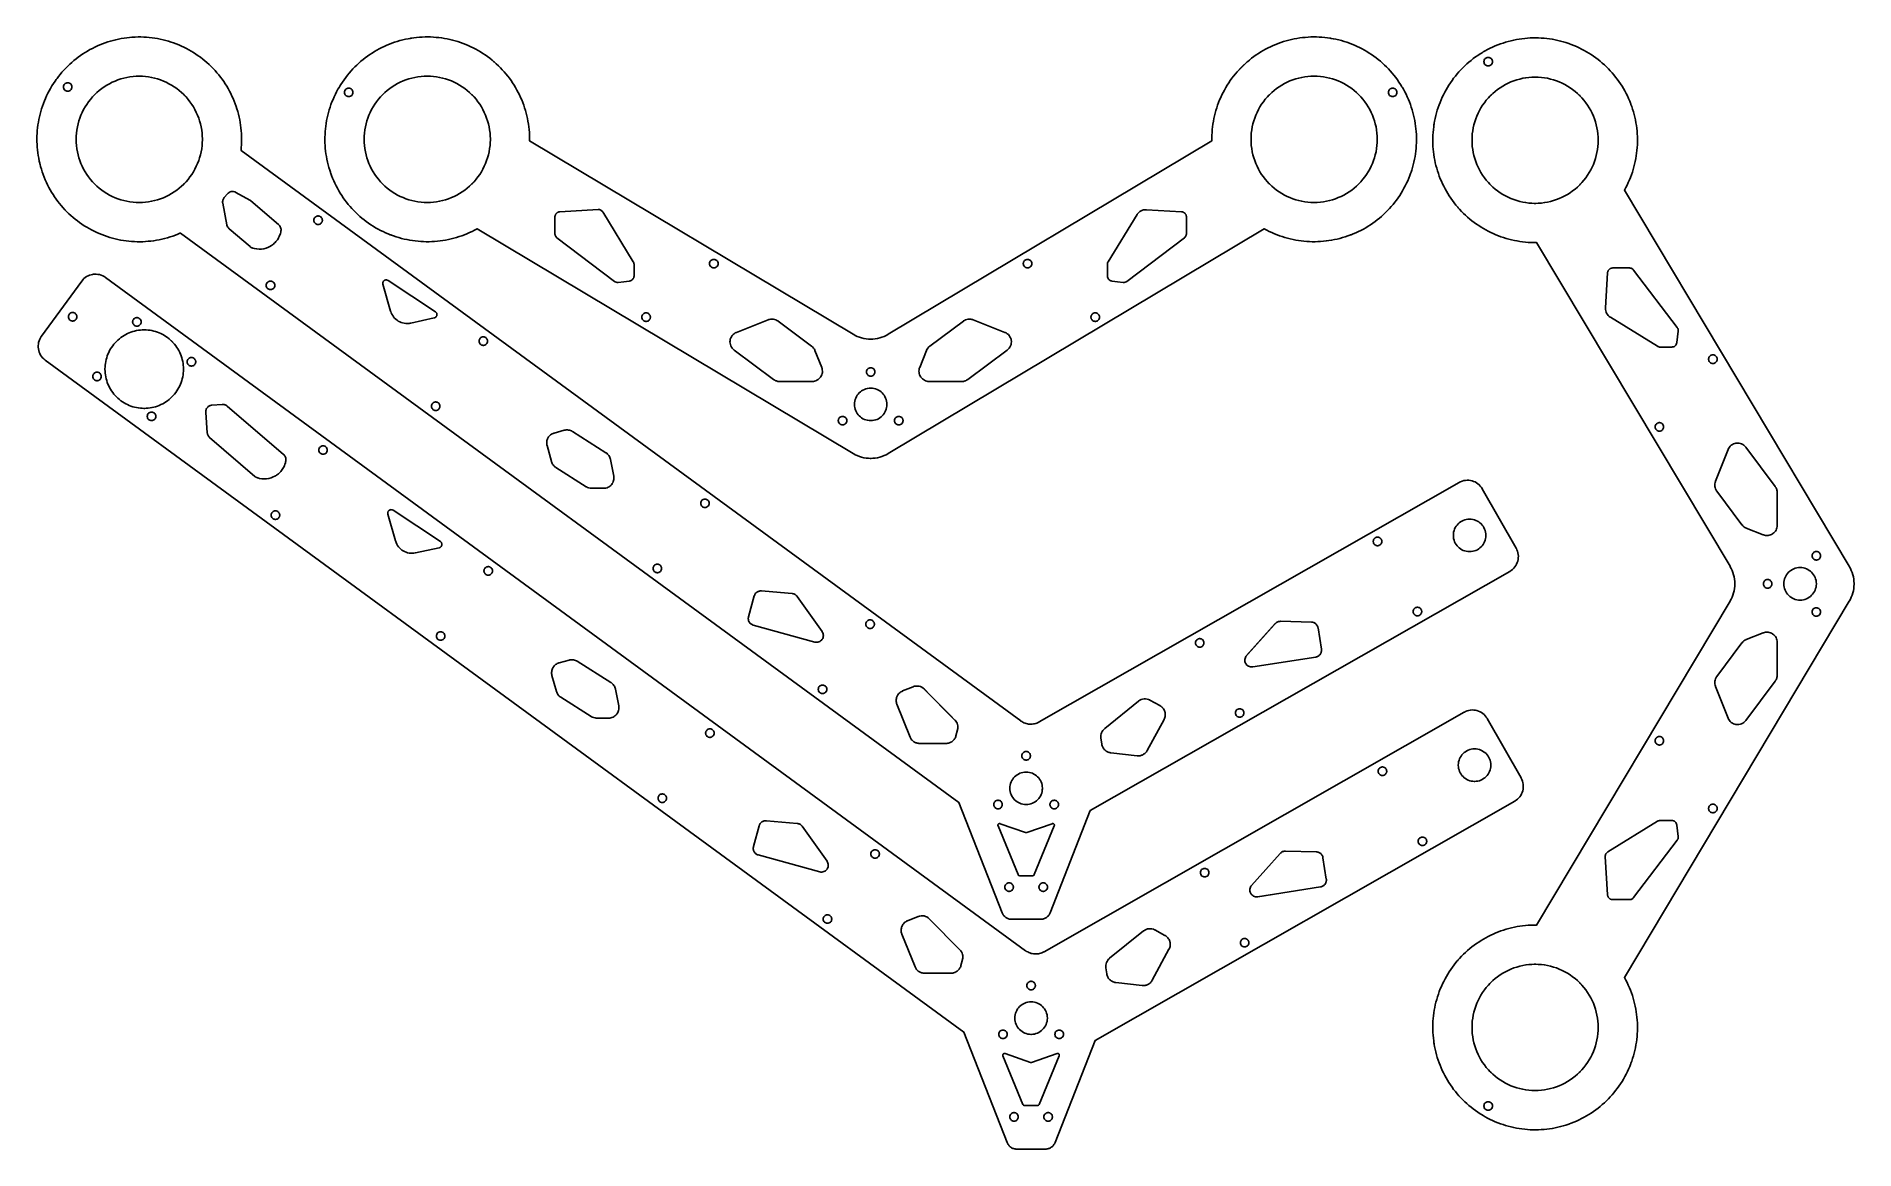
# Model space of a CAD drawing. Extents: x 0 to 533, y 0 to 326.
import ezdxf

# ---------------------------------------------------------------- set-up
doc = ezdxf.new("R2010")
doc.units = 0
doc.layers.get('0').update_dxf_attribs({"linetype": 'CONTINUOUS'})

msp = doc.modelspace()

# ---------------------------------------------------------------- linework, layer by layer
at = {"color": 0, "const_width": 0.3333}
for points in [[(42.2772, 268.625), (42.0875, 268.54), (41.5133, 268.3), (40.7431, 267.997), (39.9668, 267.717), (39.1851, 267.458), (38.3983, 267.222), (37.6071, 267.008), (36.8117, 266.815), (36.0126, 266.646), (35.2103, 266.497), (34.4053, 266.371), (33.5981, 266.267), (32.7889, 266.185), (31.9785, 266.125), (31.1671, 266.086), (30.3551, 266.071), (29.5433, 266.076), (28.7319, 266.104), (27.9214, 266.154), (27.1124, 266.225), (26.305, 266.319), (25.5, 266.435), (24.6976, 266.572), (23.8986, 266.731), (23.1032, 266.912), (22.3118, 267.115), (21.525, 267.34), (20.7432, 267.588), (19.9669, 267.856), (19.1965, 268.146), (18.4325, 268.458), (17.6754, 268.793), (17.1118, 269.057), (16.9256, 269.149), (16.7394, 269.24), (16.1858, 269.525), (15.4589, 269.921), (14.7451, 270.335), (14.0447, 270.768), (13.358, 271.218), (12.6852, 271.688), (12.0267, 272.172), (11.3827, 272.675), (10.7535, 273.194), (10.1395, 273.731), (9.5408, 274.282), (8.9578, 274.849), (8.3908, 275.431), (7.84, 276.028), (7.3058, 276.64), (6.7884, 277.265), (6.2881, 277.904), (5.8052, 278.557), (5.34, 279.224), (4.8927, 279.901), (4.4637, 280.593), (4.0532, 281.296), (3.6616, 282.01), (3.2891, 282.736), (2.9359, 283.472), (2.6025, 284.219), (2.289, 284.978), (1.9958, 285.744), (1.7231, 286.522), (1.4713, 287.308), (1.2406, 288.103), (1.0808, 288.704), (1.0312, 288.906), (0.9817, 289.107), (0.8442, 289.714), (0.68, 290.525), (0.5386, 291.339), (0.4198, 292.154), (0.3237, 292.969), (0.2501, 293.786), (0.1989, 294.603), (0.1701, 295.419), (0.1635, 296.235), (0.1791, 297.05), (0.2167, 297.862), (0.2764, 298.674), (0.3579, 299.482), (0.4613, 300.287), (0.5863, 301.09), (0.733, 301.889), (0.9013, 302.683), (1.0909, 303.472), (1.302, 304.257), (1.5343, 305.036), (1.7878, 305.808), (2.0624, 306.575), (2.3581, 307.335), (2.6746, 308.086), (3.012, 308.831), (3.3701, 309.565), (3.7489, 310.293), (4.1482, 311.011), (4.5681, 311.719), (5.0083, 312.417), (5.4688, 313.104), (5.8271, 313.614), (5.9496, 313.782), (6.0721, 313.949), (6.4488, 314.444), (6.9646, 315.092), (7.4966, 315.722), (8.0444, 316.338), (8.6076, 316.935), (9.1858, 317.517), (9.7785, 318.081), (10.3854, 318.628), (11.0061, 319.157), (11.6403, 319.669), (12.2873, 320.162), (12.947, 320.639), (13.6188, 321.096), (14.3024, 321.535), (14.9975, 321.954), (15.7035, 322.356), (16.42, 322.736), (17.1468, 323.099), (17.8833, 323.442), (18.6292, 323.764), (19.3842, 324.067), (20.1476, 324.349), (20.9194, 324.61), (21.6989, 324.851), (22.4857, 325.071), (23.2796, 325.269), (24.08, 325.447), (24.8865, 325.603), (25.6989, 325.736), (26.5167, 325.847), (27.3396, 325.936), (27.9599, 325.99), (28.1669, 326.003), (28.3739, 326.017), (28.9957, 326.047), (29.8231, 326.068), (30.6485, 326.067), (31.4714, 326.042), (32.2914, 325.994), (33.1083, 325.925), (33.9215, 325.833), (34.7306, 325.721), (35.5351, 325.585), (36.3347, 325.428), (37.129, 325.25), (37.9174, 325.05), (38.6994, 324.831), (39.475, 324.589), (40.2435, 324.326), (41.0043, 324.043), (41.7574, 323.739), (42.5019, 323.415), (43.2378, 323.071), (43.9644, 322.707), (44.6814, 322.324), (45.3883, 321.919), (46.0847, 321.497), (46.7703, 321.054), (47.4444, 320.593), (48.1068, 320.112), (48.7571, 319.614), (49.3947, 319.096), (50.0192, 318.558), (50.6303, 318.004), (51.2275, 317.431), (51.6668, 316.99), (51.8104, 316.84), (51.954, 316.69), (52.3768, 316.233), (52.9246, 315.612), (53.4536, 314.979), (53.9637, 314.333), (54.4549, 313.675), (54.9268, 313.004), (55.3796, 312.322), (55.8128, 311.631), (56.2264, 310.926), (56.6203, 310.214), (56.9942, 309.49), (57.3481, 308.758), (57.6818, 308.018), (57.9951, 307.268), (58.2879, 306.511), (58.5601, 305.746), (58.8117, 304.974), (59.0422, 304.194), (59.2515, 303.41), (59.4397, 302.619), (59.6065, 301.824), (59.7519, 301.022), (59.8756, 300.218), (59.9774, 299.408), (60.0572, 298.594), (60.1149, 297.779), (60.1504, 296.96), (60.1635, 296.139), (60.154, 295.315), (60.1218, 294.49), (60.0668, 293.664), (60.0111, 293.044), (59.9889, 292.838), (288.561, 125.645), (288.635, 125.591), (288.865, 125.439), (289.181, 125.258), (289.506, 125.101), (289.84, 124.969), (290.181, 124.862), (290.526, 124.779), (290.876, 124.722), (291.231, 124.689), (291.585, 124.681), (291.939, 124.699), (292.293, 124.742), (292.643, 124.81), (292.989, 124.904), (293.331, 125.023), (293.664, 125.167), (293.91, 125.292), (293.99, 125.337), (417.078, 195.521), (417.189, 195.585), (417.535, 195.753), (418.003, 195.932), (418.481, 196.063), (418.963, 196.144), (419.447, 196.178), (419.929, 196.164), (420.406, 196.106), (420.874, 196), (421.331, 195.851), (421.771, 195.66), (422.193, 195.426), (422.592, 195.15), (422.965, 194.835), (423.31, 194.479), (423.622, 194.086), (423.835, 193.765), (423.897, 193.654), (433.804, 176.281), (433.868, 176.169), (434.035, 175.824), (434.215, 175.354), (434.346, 174.878), (434.426, 174.396), (434.461, 173.911), (434.447, 173.429), (434.388, 172.951), (434.283, 172.483), (434.135, 172.028), (433.943, 171.587), (433.708, 171.165), (433.433, 170.765), (433.118, 170.392), (432.763, 170.047), (432.369, 169.736), (432.049, 169.524), (431.938, 169.46), (308.958, 99.3378), (297.189, 69.4107), (297.168, 69.3572), (297.097, 69.2001), (296.99, 68.9994), (296.869, 68.809), (296.736, 68.6293), (296.59, 68.461), (296.433, 68.3046), (296.265, 68.1604), (296.086, 68.0293), (295.9, 67.9115), (295.704, 67.8078), (295.5, 67.7186), (295.29, 67.6443), (295.074, 67.5857), (294.853, 67.5432), (294.626, 67.5174), (294.454, 67.5085), (294.397, 67.5085), (285.931, 67.5085), (285.872, 67.5085), (285.7, 67.5174), (285.475, 67.5432), (285.253, 67.5857), (285.037, 67.6443), (284.826, 67.7186), (284.624, 67.8078), (284.428, 67.9115), (284.24, 68.0293), (284.063, 68.1604), (283.894, 68.3046), (283.737, 68.461), (283.592, 68.6293), (283.458, 68.809), (283.338, 68.9994), (283.231, 69.2001), (283.16, 69.3572), (283.138, 69.4107), (270.424, 101.743), (42.2772, 268.625)], [(249.718, 203.993), (249.574, 203.906), (249.126, 203.665), (248.517, 203.381), (247.89, 203.138), (247.249, 202.938), (246.597, 202.781), (245.935, 202.668), (245.264, 202.6), (244.757, 202.576), (244.589, 202.576), (244.419, 202.576), (243.914, 202.6), (243.243, 202.668), (242.581, 202.781), (241.928, 202.938), (241.287, 203.138), (240.661, 203.381), (240.051, 203.665), (239.604, 203.906), (239.46, 203.993), (129.197, 269.879), (129.016, 269.778), (128.466, 269.485), (127.727, 269.112), (126.981, 268.761), (126.226, 268.431), (125.465, 268.122), (124.697, 267.836), (123.923, 267.571), (123.143, 267.326), (122.358, 267.106), (121.568, 266.904), (120.774, 266.726), (119.976, 266.569), (119.174, 266.435), (118.37, 266.321), (117.563, 266.229), (116.754, 266.16), (115.944, 266.112), (115.132, 266.086), (114.32, 266.083), (113.507, 266.101), (112.695, 266.142), (111.883, 266.204), (111.073, 266.289), (110.264, 266.394), (109.458, 266.524), (108.653, 266.675), (107.852, 266.847), (107.054, 267.043), (106.26, 267.261), (105.47, 267.501), (104.686, 267.764), (104.1, 267.974), (103.906, 268.049), (103.712, 268.122), (103.134, 268.354), (102.374, 268.681), (101.625, 269.028), (100.887, 269.393), (100.162, 269.778), (99.4482, 270.182), (98.7475, 270.604), (98.0596, 271.046), (97.385, 271.504), (96.7239, 271.981), (96.0767, 272.474), (95.4435, 272.985), (94.8249, 273.511), (94.2211, 274.056), (93.6325, 274.614), (93.0593, 275.189), (92.5018, 275.779), (91.9603, 276.385), (91.4353, 277.004), (90.9271, 277.639), (90.4358, 278.287), (89.9619, 278.949), (89.5057, 279.624), (89.0674, 280.313), (88.6474, 281.013), (88.2461, 281.726), (87.8636, 282.451), (87.5006, 283.188), (87.1569, 283.936), (86.8333, 284.696), (86.5297, 285.465), (86.3149, 286.05), (86.2468, 286.246), (86.1789, 286.442), (85.9856, 287.033), (85.7468, 287.825), (85.5306, 288.622), (85.3367, 289.422), (85.1653, 290.226), (85.0162, 291.032), (84.8894, 291.84), (84.785, 292.65), (84.7028, 293.463), (84.6426, 294.275), (84.6047, 295.088), (84.5889, 295.901), (84.595, 296.714), (84.6231, 297.525), (84.6732, 298.336), (84.7451, 299.144), (84.839, 299.951), (84.9546, 300.756), (85.0919, 301.556), (85.251, 302.353), (85.4317, 303.146), (85.634, 303.933), (85.8579, 304.717), (86.1033, 305.496), (86.3703, 306.268), (86.6585, 307.033), (86.9682, 307.793), (87.2992, 308.544), (87.6515, 309.289), (88.025, 310.025), (88.4199, 310.751), (88.7293, 311.292), (88.8357, 311.469), (88.9421, 311.649), (89.2712, 312.176), (89.7249, 312.869), (90.196, 313.547), (90.6843, 314.21), (91.1896, 314.857), (91.7113, 315.489), (92.2492, 316.106), (92.8028, 316.707), (93.3717, 317.292), (93.9556, 317.86), (94.554, 318.412), (95.1667, 318.947), (95.7932, 319.464), (96.4331, 319.964), (97.0861, 320.447), (97.7519, 320.912), (98.43, 321.358), (99.12, 321.786), (99.8215, 322.196), (100.534, 322.586), (101.258, 322.957), (101.992, 323.31), (102.736, 323.642), (103.49, 323.954), (104.253, 324.246), (105.025, 324.517), (105.805, 324.768), (106.594, 324.997), (107.391, 325.206), (108.194, 325.393), (109.005, 325.558), (109.618, 325.668), (109.823, 325.701), (110.028, 325.733), (110.644, 325.821), (111.466, 325.919), (112.288, 325.993), (113.11, 326.046), (113.931, 326.075), (114.75, 326.082), (115.569, 326.067), (116.385, 326.028), (117.198, 325.968), (118.009, 325.886), (118.816, 325.782), (119.62, 325.657), (120.419, 325.51), (121.214, 325.342), (122.003, 325.151), (122.787, 324.94), (123.565, 324.707), (124.336, 324.454), (125.101, 324.179), (125.858, 323.885), (126.608, 323.569), (127.349, 323.233), (128.082, 322.876), (128.805, 322.5), (129.519, 322.103), (130.224, 321.686), (130.917, 321.249), (131.6, 320.793), (132.272, 320.317), (132.932, 319.821), (133.58, 319.306), (134.058, 318.907), (134.215, 318.771), (134.372, 318.636), (134.835, 318.219), (135.438, 317.653), (136.024, 317.071), (136.592, 316.475), (137.142, 315.865), (137.674, 315.242), (138.188, 314.604), (138.683, 313.956), (139.16, 313.293), (139.618, 312.619), (140.058, 311.935), (140.478, 311.237), (140.879, 310.532), (141.261, 309.814), (141.622, 309.088), (141.965, 308.351), (142.288, 307.606), (142.589, 306.851), (142.869, 306.09), (143.131, 305.319), (143.371, 304.543), (143.59, 303.758), (143.788, 302.968), (143.964, 302.172), (144.119, 301.369), (144.253, 300.563), (144.364, 299.75), (144.453, 298.933), (144.519, 298.112), (144.564, 297.289), (144.586, 296.461), (144.589, 295.839), (144.585, 295.632), (239.46, 238.94), (239.604, 238.854), (240.051, 238.614), (240.661, 238.329), (241.287, 238.086), (241.928, 237.885), (242.581, 237.729), (243.243, 237.615), (243.914, 237.547), (244.419, 237.525), (244.589, 237.525), (244.757, 237.525), (245.264, 237.547), (245.935, 237.615), (246.597, 237.729), (247.249, 237.885), (247.89, 238.086), (248.517, 238.329), (249.126, 238.614), (249.574, 238.854), (249.718, 238.94), (344.592, 295.632), (344.589, 295.839), (344.592, 296.461), (344.612, 297.289), (344.657, 298.112), (344.725, 298.933), (344.814, 299.75), (344.925, 300.563), (345.058, 301.369), (345.214, 302.172), (345.39, 302.968), (345.588, 303.758), (345.807, 304.543), (346.046, 305.319), (346.307, 306.09), (346.589, 306.851), (346.89, 307.606), (347.213, 308.351), (347.554, 309.088), (347.917, 309.814), (348.297, 310.532), (348.699, 311.237), (349.119, 311.935), (349.558, 312.619), (350.017, 313.293), (350.494, 313.956), (350.989, 314.604), (351.504, 315.242), (352.036, 315.865), (352.586, 316.475), (353.154, 317.071), (353.739, 317.653), (354.342, 318.219), (354.806, 318.636), (354.963, 318.771), (355.119, 318.907), (355.597, 319.306), (356.246, 319.821), (356.906, 320.317), (357.576, 320.793), (358.26, 321.249), (358.954, 321.686), (359.658, 322.103), (360.372, 322.5), (361.096, 322.876), (361.828, 323.233), (362.569, 323.569), (363.319, 323.885), (364.076, 324.179), (364.84, 324.454), (365.612, 324.707), (366.39, 324.94), (367.174, 325.151), (367.964, 325.342), (368.758, 325.51), (369.557, 325.657), (370.361, 325.782), (371.168, 325.886), (371.979, 325.968), (372.793, 326.028), (373.608, 326.067), (374.426, 326.082), (375.247, 326.075), (376.068, 326.046), (376.889, 325.993), (377.711, 325.919), (378.533, 325.821), (379.15, 325.733), (379.354, 325.701), (379.56, 325.668), (380.172, 325.558), (380.983, 325.393), (381.786, 325.206), (382.583, 324.997), (383.372, 324.768), (384.153, 324.517), (384.925, 324.246), (385.688, 323.954), (386.442, 323.642), (387.185, 323.31), (387.919, 322.957), (388.643, 322.586), (389.356, 322.196), (390.057, 321.786), (390.747, 321.358), (391.425, 320.912), (392.092, 320.447), (392.744, 319.964), (393.385, 319.464), (394.011, 318.947), (394.624, 318.412), (395.222, 317.86), (395.806, 317.292), (396.375, 316.707), (396.928, 316.106), (397.467, 315.489), (397.987, 314.857), (398.493, 314.21), (398.982, 313.547), (399.453, 312.869), (399.906, 312.176), (400.235, 311.649), (400.342, 311.469), (400.449, 311.292), (400.757, 310.751), (401.153, 310.025), (401.526, 309.289), (401.878, 308.544), (402.21, 307.793), (402.519, 307.033), (402.807, 306.268), (403.074, 305.496), (403.319, 304.717), (403.543, 303.933), (403.746, 303.146), (403.926, 302.353), (404.085, 301.556), (404.222, 300.756), (404.339, 299.951), (404.432, 299.144), (404.504, 298.336), (404.554, 297.525), (404.582, 296.714), (404.589, 295.901), (404.572, 295.088), (404.535, 294.275), (404.475, 293.463), (404.392, 292.65), (404.287, 291.84), (404.161, 291.032), (404.013, 290.226), (403.84, 289.422), (403.647, 288.622), (403.431, 287.825), (403.192, 287.033), (402.999, 286.442), (402.931, 286.246), (402.862, 286.05), (402.647, 285.465), (402.344, 284.696), (402.021, 283.936), (401.676, 283.188), (401.314, 282.451), (400.931, 281.726), (400.531, 281.013), (400.11, 280.313), (399.672, 279.624), (399.215, 278.949), (398.742, 278.287), (398.25, 277.639), (397.742, 277.004), (397.217, 276.385), (396.675, 275.779), (396.118, 275.189), (395.544, 274.614), (394.956, 274.056), (394.353, 273.511), (393.733, 272.985), (393.101, 272.474), (392.453, 271.981), (391.792, 271.504), (391.118, 271.046), (390.429, 270.604), (389.729, 270.182), (389.015, 269.778), (388.29, 269.393), (387.553, 269.028), (386.803, 268.681), (386.043, 268.354), (385.465, 268.122), (385.271, 268.049), (385.078, 267.974), (384.492, 267.764), (383.707, 267.501), (382.917, 267.261), (382.124, 267.043), (381.325, 266.847), (380.524, 266.675), (379.719, 266.524), (378.912, 266.394), (378.104, 266.289), (377.293, 266.204), (376.482, 266.142), (375.669, 266.101), (374.857, 266.083), (374.044, 266.086), (373.233, 266.112), (372.424, 266.16), (371.614, 266.229), (370.807, 266.321), (370.003, 266.435), (369.201, 266.569), (368.404, 266.726), (367.61, 266.904), (366.819, 267.106), (366.035, 267.326), (365.254, 267.571), (364.481, 267.836), (363.713, 268.122), (362.951, 268.431), (362.197, 268.761), (361.45, 269.112), (360.711, 269.485), (360.161, 269.778), (359.981, 269.879), (249.718, 203.993)], [(531.463, 170.944), (531.549, 170.799), (531.789, 170.353), (532.075, 169.743), (532.318, 169.117), (532.518, 168.475), (532.675, 167.822), (532.787, 167.16), (532.856, 166.49), (532.878, 165.983), (532.878, 165.815), (532.878, 165.646), (532.856, 165.139), (532.787, 164.469), (532.675, 163.807), (532.518, 163.154), (532.318, 162.514), (532.075, 161.888), (531.789, 161.276), (531.549, 160.831), (531.463, 160.685), (465.576, 50.4229), (465.678, 50.2417), (465.971, 49.6924), (466.343, 48.9535), (466.694, 48.2067), (467.025, 47.4522), (467.333, 46.6908), (467.619, 45.9228), (467.885, 45.1486), (468.128, 44.3689), (468.35, 43.5838), (468.55, 42.7939), (468.729, 41.9999), (468.886, 41.2018), (469.021, 40.4004), (469.135, 39.596), (469.226, 38.7892), (469.296, 37.9803), (469.343, 37.1699), (469.368, 36.3582), (469.372, 35.5458), (469.354, 34.7333), (469.314, 33.9211), (469.251, 33.1096), (469.167, 32.2992), (469.061, 31.4903), (468.932, 30.6835), (468.781, 29.8793), (468.608, 29.0779), (468.412, 28.2801), (468.194, 27.4861), (467.954, 26.6964), (467.692, 25.9115), (467.481, 25.3258), (467.407, 25.1319), (467.333, 24.9381), (467.101, 24.3604), (466.775, 23.6), (466.428, 22.8508), (466.063, 22.1132), (465.678, 21.3876), (465.274, 20.6743), (464.85, 19.9735), (464.41, 19.2857), (463.951, 18.611), (463.475, 17.9499), (462.981, 17.3026), (462.471, 16.6696), (461.943, 16.051), (461.4, 15.4472), (460.84, 14.8585), (460.265, 14.2853), (459.676, 13.7278), (459.071, 13.1864), (458.45, 12.6613), (457.817, 12.1531), (457.168, 11.6618), (456.507, 11.1879), (455.832, 10.7317), (455.143, 10.2934), (454.443, 9.8734), (453.729, 9.4721), (453.004, 9.0897), (452.268, 8.7266), (451.519, 8.383), (450.76, 8.0593), (449.99, 7.7558), (449.406, 7.5408), (449.21, 7.4728), (449.014, 7.4048), (448.422, 7.2115), (447.629, 6.9728), (446.833, 6.7565), (446.033, 6.5627), (445.229, 6.3913), (444.424, 6.2422), (443.615, 6.1155), (442.804, 6.0111), (441.993, 5.9288), (441.181, 5.8687), (440.367, 5.8307), (439.554, 5.8149), (438.742, 5.821), (437.929, 5.8491), (437.119, 5.8992), (436.311, 5.9712), (435.504, 6.065), (434.7, 6.1806), (433.9, 6.3179), (433.103, 6.477), (432.31, 6.6577), (431.521, 6.86), (430.737, 7.0839), (429.96, 7.3294), (429.188, 7.5963), (428.422, 7.8846), (427.662, 8.1942), (426.911, 8.5252), (426.167, 8.8776), (425.431, 9.2511), (424.704, 9.6458), (424.164, 9.9553), (423.985, 10.0617), (423.807, 10.1681), (423.279, 10.4973), (422.586, 10.9508), (421.908, 11.422), (421.246, 11.9104), (420.599, 12.4156), (419.965, 12.9373), (419.349, 13.4752), (418.749, 14.0288), (418.164, 14.5976), (417.596, 15.1815), (417.043, 15.78), (416.508, 16.3926), (415.992, 17.0192), (415.49, 17.6592), (415.008, 18.3122), (414.543, 18.9779), (414.097, 19.656), (413.669, 20.346), (413.26, 21.0476), (412.869, 21.7604), (412.497, 22.4839), (412.146, 23.2181), (411.814, 23.9621), (411.501, 24.7158), (411.21, 25.4789), (410.939, 26.2508), (410.688, 27.0314), (410.458, 27.8201), (410.25, 28.6165), (410.063, 29.4204), (409.897, 30.2314), (409.787, 30.8442), (409.754, 31.049), (409.721, 31.2539), (409.633, 31.8703), (409.536, 32.6921), (409.461, 33.514), (409.41, 34.3357), (409.381, 35.1567), (409.374, 35.9764), (409.389, 36.7946), (409.426, 37.6107), (409.487, 38.4243), (409.569, 39.235), (409.672, 40.0424), (409.799, 40.8458), (409.946, 41.6451), (410.114, 42.4397), (410.304, 43.2292), (410.515, 44.0131), (410.747, 44.791), (411.001, 45.5625), (411.275, 46.3271), (411.571, 47.0843), (411.886, 47.8338), (412.222, 48.5751), (412.579, 49.3078), (412.956, 50.0314), (413.353, 50.7454), (413.769, 51.4496), (414.207, 52.1433), (414.662, 52.8263), (415.139, 53.4979), (415.635, 54.1578), (416.15, 54.8056), (416.549, 55.2839), (416.685, 55.4408), (416.819, 55.5978), (417.236, 56.061), (417.803, 56.664), (418.385, 57.2496), (418.981, 57.8175), (419.59, 58.3676), (420.214, 58.8997), (420.851, 59.4138), (421.5, 59.9093), (422.162, 60.3864), (422.836, 60.8447), (423.521, 61.2842), (424.217, 61.7044), (424.924, 62.1056), (425.642, 62.4871), (426.368, 62.8489), (427.104, 63.191), (427.85, 63.5129), (428.604, 63.8147), (429.365, 64.096), (430.135, 64.3568), (430.912, 64.5967), (431.696, 64.8157), (432.487, 65.0136), (433.283, 65.19), (434.086, 65.345), (434.893, 65.4782), (435.706, 65.5896), (436.522, 65.6789), (437.342, 65.7458), (438.167, 65.7903), (438.993, 65.8121), (439.617, 65.8143), (439.824, 65.8111), (496.515, 160.685), (496.601, 160.831), (496.842, 161.276), (497.126, 161.888), (497.369, 162.514), (497.569, 163.154), (497.726, 163.807), (497.839, 164.469), (497.907, 165.139), (497.931, 165.646), (497.931, 165.815), (497.931, 165.983), (497.907, 166.49), (497.839, 167.16), (497.726, 167.822), (497.569, 168.475), (497.369, 169.117), (497.126, 169.743), (496.842, 170.353), (496.601, 170.799), (496.515, 170.944), (439.824, 265.818), (439.617, 265.815), (438.993, 265.817), (438.167, 265.839), (437.342, 265.883), (436.522, 265.95), (435.706, 266.04), (434.893, 266.151), (434.086, 266.285), (433.283, 266.439), (432.487, 266.615), (431.696, 266.814), (430.912, 267.032), (430.135, 267.272), (429.365, 267.533), (428.604, 267.815), (427.85, 268.117), (427.104, 268.439), (426.368, 268.781), (425.642, 269.142), (424.924, 269.524), (424.217, 269.925), (423.521, 270.344), (422.836, 270.785), (422.162, 271.243), (421.5, 271.719), (420.851, 272.215), (420.214, 272.729), (419.59, 273.261), (418.981, 273.811), (418.385, 274.379), (417.803, 274.965), (417.236, 275.568), (416.819, 276.032), (416.685, 276.189), (416.549, 276.346), (416.15, 276.824), (415.635, 277.471), (415.139, 278.132), (414.662, 278.803), (414.207, 279.486), (413.769, 280.179), (413.353, 280.883), (412.956, 281.599), (412.579, 282.321), (412.222, 283.054), (411.886, 283.796), (411.571, 284.544), (411.275, 285.303), (411.001, 286.067), (410.747, 286.839), (410.515, 287.617), (410.304, 288.4), (410.114, 289.19), (409.946, 289.985), (409.799, 290.783), (409.672, 291.588), (409.569, 292.394), (409.487, 293.206), (409.426, 294.018), (409.389, 294.835), (409.374, 295.653), (409.381, 296.472), (409.41, 297.293), (409.461, 298.115), (409.536, 298.938), (409.633, 299.76), (409.721, 300.375), (409.754, 300.581), (409.787, 300.785), (409.897, 301.397), (410.063, 302.208), (410.25, 303.013), (410.458, 303.81), (410.688, 304.599), (410.939, 305.379), (411.21, 306.15), (411.501, 306.914), (411.814, 307.667), (412.146, 308.411), (412.497, 309.146), (412.869, 309.869), (413.26, 310.582), (413.669, 311.283), (414.097, 311.974), (414.543, 312.651), (415.008, 313.317), (415.49, 313.971), (415.992, 314.61), (416.508, 315.236), (417.043, 315.85), (417.596, 316.447), (418.164, 317.032), (418.749, 317.6), (419.349, 318.154), (419.965, 318.692), (420.599, 319.214), (421.246, 319.719), (421.908, 320.207), (422.586, 320.679), (423.279, 321.132), (423.807, 321.461), (423.985, 321.568), (424.164, 321.674), (424.704, 321.983), (425.431, 322.378), (426.167, 322.751), (426.911, 323.104), (427.662, 323.435), (428.422, 323.744), (429.188, 324.033), (429.96, 324.3), (430.737, 324.546), (431.521, 324.769), (432.31, 324.972), (433.103, 325.153), (433.9, 325.311), (434.7, 325.449), (435.504, 325.564), (436.311, 325.658), (437.119, 325.731), (437.929, 325.781), (438.742, 325.808), (439.554, 325.814), (440.367, 325.799), (441.181, 325.761), (441.993, 325.7), (442.804, 325.618), (443.615, 325.514), (444.424, 325.388), (445.229, 325.237), (446.033, 325.067), (446.833, 324.872), (447.629, 324.657), (448.422, 324.418), (449.014, 324.225), (449.21, 324.157), (449.406, 324.089), (449.99, 323.874), (450.76, 323.569), (451.519, 323.246), (452.268, 322.903), (453.004, 322.54), (453.729, 322.157), (454.443, 321.756), (455.143, 321.336), (455.832, 320.897), (456.507, 320.442), (457.168, 319.968), (457.817, 319.476), (458.45, 318.968), (459.071, 318.443), (459.676, 317.901), (460.265, 317.344), (460.84, 316.771), (461.4, 316.182), (461.943, 315.578), (462.471, 314.96), (462.981, 314.326), (463.475, 313.679), (463.951, 313.018), (464.41, 312.343), (464.85, 311.656), (465.274, 310.956), (465.678, 310.242), (466.063, 309.517), (466.428, 308.779), (466.775, 308.029), (467.101, 307.269), (467.333, 306.692), (467.407, 306.497), (467.481, 306.304), (467.692, 305.718), (467.954, 304.933), (468.194, 304.143), (468.412, 303.349), (468.608, 302.551), (468.781, 301.75), (468.932, 300.946), (469.061, 300.139), (469.167, 299.331), (469.251, 298.519), (469.314, 297.708), (469.354, 296.896), (469.372, 296.083), (469.368, 295.271), (469.343, 294.46), (469.296, 293.649), (469.226, 292.84), (469.135, 292.033), (469.021, 291.229), (468.886, 290.428), (468.729, 289.629), (468.55, 288.835), (468.35, 288.046), (468.128, 287.261), (467.885, 286.481), (467.619, 285.707), (467.333, 284.939), (467.025, 284.178), (466.694, 283.422), (466.343, 282.676), (465.971, 281.938), (465.678, 281.388), (465.576, 281.207), (531.463, 170.944)], [(424.367, 318.838), (424.367, 318.901), (424.392, 319.09), (424.465, 319.325), (424.581, 319.536), (424.732, 319.722), (424.918, 319.875), (425.129, 319.99), (425.364, 320.063), (425.553, 320.088), (425.617, 320.088), (425.679, 320.088), (425.868, 320.063), (426.103, 319.99), (426.315, 319.875), (426.5, 319.722), (426.653, 319.536), (426.768, 319.325), (426.842, 319.09), (426.867, 318.901), (426.867, 318.838), (426.867, 318.775), (426.842, 318.586), (426.768, 318.351), (426.653, 318.139), (426.5, 317.954), (426.315, 317.801), (426.103, 317.686), (425.868, 317.614), (425.679, 317.588), (425.617, 317.588), (425.553, 317.588), (425.364, 317.614), (425.129, 317.686), (424.918, 317.801), (424.732, 317.954), (424.581, 318.139), (424.465, 318.351), (424.392, 318.586), (424.367, 318.775), (424.367, 318.838)], [(30.1633, 277.569), (29.934, 277.569), (29.246, 277.593), (28.3349, 277.66), (27.4314, 277.772), (26.5372, 277.929), (25.6539, 278.128), (24.7829, 278.369), (23.9256, 278.653), (23.0836, 278.978), (22.2586, 279.343), (21.4518, 279.749), (20.665, 280.194), (19.8996, 280.678), (19.1569, 281.2), (18.4387, 281.76), (17.7465, 282.356), (17.244, 282.826), (17.0818, 282.989), (16.9196, 283.15), (16.4492, 283.653), (15.8529, 284.346), (15.2935, 285.064), (14.7715, 285.806), (14.2878, 286.571), (13.8427, 287.358), (13.4371, 288.165), (13.0716, 288.99), (12.7466, 289.832), (12.463, 290.689), (12.2212, 291.561), (12.0221, 292.444), (11.866, 293.338), (11.7538, 294.242), (11.6861, 295.153), (11.6634, 295.84), (11.6634, 296.069), (11.6634, 296.299), (11.6861, 296.987), (11.7538, 297.899), (11.866, 298.801), (12.0221, 299.696), (12.2212, 300.579), (12.463, 301.45), (12.7466, 302.307), (13.0716, 303.15), (13.4371, 303.975), (13.8427, 304.782), (14.2878, 305.568), (14.7715, 306.333), (15.2935, 307.076), (15.8529, 307.794), (16.4492, 308.486), (16.9197, 308.989), (17.0818, 309.151), (17.244, 309.314), (17.7465, 309.783), (18.4387, 310.381), (19.1569, 310.94), (19.8996, 311.461), (20.665, 311.946), (21.4518, 312.39), (22.2586, 312.796), (23.0836, 313.161), (23.9256, 313.486), (24.7829, 313.771), (25.6539, 314.013), (26.5372, 314.211), (27.4314, 314.367), (28.3349, 314.479), (29.246, 314.547), (29.934, 314.569), (30.1633, 314.569), (30.3926, 314.569), (31.0807, 314.547), (31.9918, 314.479), (32.8953, 314.367), (33.7894, 314.211), (34.6728, 314.013), (35.5437, 313.771), (36.4011, 313.486), (37.2431, 313.161), (38.0681, 312.796), (38.8749, 312.39), (39.6617, 311.946), (40.4271, 311.461), (41.1697, 310.94), (41.8879, 310.381), (42.5801, 309.783), (43.0826, 309.314), (43.2449, 309.151), (43.4069, 308.989), (43.8775, 308.486), (44.4738, 307.794), (45.0332, 307.076), (45.5551, 306.333), (46.0389, 305.568), (46.4839, 304.782), (46.8896, 303.975), (47.2551, 303.15), (47.5801, 302.307), (47.8637, 301.45), (48.1054, 300.579), (48.3046, 299.696), (48.4607, 298.801), (48.5729, 297.899), (48.6407, 296.987), (48.6635, 296.299), (48.6635, 296.069), (48.6635, 295.84), (48.6407, 295.153), (48.5729, 294.242), (48.4607, 293.338), (48.3046, 292.444), (48.1054, 291.561), (47.8637, 290.689), (47.5801, 289.832), (47.2551, 288.99), (46.8896, 288.165), (46.4839, 287.358), (46.0389, 286.571), (45.5551, 285.806), (45.0332, 285.064), (44.4738, 284.346), (43.8775, 283.653), (43.4069, 283.15), (43.2449, 282.989), (43.0826, 282.826), (42.5801, 282.356), (41.8879, 281.76), (41.1697, 281.2), (40.4271, 280.678), (39.6617, 280.194), (38.8749, 279.749), (38.0681, 279.343), (37.2431, 278.978), (36.4011, 278.653), (35.5437, 278.369), (34.6728, 278.128), (33.7894, 277.929), (32.8953, 277.772), (31.9918, 277.66), (31.0807, 277.593), (30.3926, 277.569), (30.1633, 277.569)], [(114.588, 314.582), (114.818, 314.582), (115.506, 314.56), (116.417, 314.492), (117.32, 314.379), (118.215, 314.224), (119.098, 314.024), (119.969, 313.782), (120.826, 313.499), (121.668, 313.174), (122.493, 312.808), (123.3, 312.403), (124.087, 311.957), (124.852, 311.474), (125.595, 310.951), (126.313, 310.392), (127.005, 309.796), (127.508, 309.325), (127.67, 309.164), (127.832, 309.001), (128.303, 308.499), (128.899, 307.807), (129.458, 307.089), (129.98, 306.346), (130.464, 305.581), (130.909, 304.793), (131.315, 303.986), (131.68, 303.161), (132.005, 302.319), (132.289, 301.463), (132.531, 300.592), (132.73, 299.708), (132.886, 298.814), (132.998, 297.91), (133.066, 296.999), (133.088, 296.311), (133.088, 296.082), (133.088, 295.853), (133.066, 295.164), (132.998, 294.253), (132.886, 293.35), (132.73, 292.456), (132.531, 291.572), (132.289, 290.701), (132.005, 289.844), (131.68, 289.003), (131.315, 288.178), (130.909, 287.371), (130.464, 286.583), (129.98, 285.818), (129.458, 285.075), (128.899, 284.357), (128.303, 283.665), (127.832, 283.162), (127.67, 283), (127.508, 282.838), (127.005, 282.368), (126.313, 281.771), (125.595, 281.213), (124.852, 280.69), (124.087, 280.206), (123.3, 279.761), (122.493, 279.356), (121.668, 278.99), (120.826, 278.665), (119.969, 278.382), (119.098, 278.14), (118.215, 277.94), (117.32, 277.785), (116.417, 277.672), (115.506, 277.604), (114.818, 277.582), (114.588, 277.582), (114.359, 277.582), (113.671, 277.604), (112.76, 277.672), (111.857, 277.785), (110.962, 277.94), (110.079, 278.14), (109.208, 278.382), (108.351, 278.665), (107.509, 278.99), (106.684, 279.356), (105.877, 279.761), (105.09, 280.206), (104.325, 280.69), (103.582, 281.213), (102.864, 281.771), (102.172, 282.368), (101.669, 282.838), (101.507, 283), (101.345, 283.162), (100.874, 283.665), (100.278, 284.357), (99.7186, 285.075), (99.1967, 285.818), (98.7128, 286.583), (98.2679, 287.371), (97.8622, 288.178), (97.4967, 289.003), (97.1717, 289.844), (96.8881, 290.701), (96.6464, 291.572), (96.4472, 292.456), (96.2911, 293.35), (96.1789, 294.253), (96.1111, 295.164), (96.0885, 295.853), (96.0885, 296.082), (96.0885, 296.311), (96.1111, 296.999), (96.1789, 297.91), (96.2911, 298.814), (96.4472, 299.708), (96.6464, 300.592), (96.8881, 301.463), (97.1717, 302.319), (97.4967, 303.161), (97.8622, 303.986), (98.2679, 304.793), (98.7128, 305.581), (99.1967, 306.346), (99.7186, 307.089), (100.278, 307.807), (100.874, 308.499), (101.345, 309.001), (101.507, 309.164), (101.669, 309.325), (102.172, 309.796), (102.864, 310.392), (103.582, 310.951), (104.325, 311.474), (105.09, 311.957), (105.877, 312.403), (106.684, 312.808), (107.509, 313.174), (108.351, 313.499), (109.208, 313.782), (110.079, 314.024), (110.962, 314.224), (111.857, 314.379), (112.76, 314.492), (113.671, 314.56), (114.359, 314.582), (114.588, 314.582)], [(374.589, 314.582), (374.818, 314.582), (375.506, 314.56), (376.417, 314.492), (377.321, 314.379), (378.215, 314.224), (379.099, 314.024), (379.969, 313.782), (380.826, 313.499), (381.668, 313.174), (382.493, 312.808), (383.3, 312.403), (384.088, 311.957), (384.853, 311.474), (385.596, 310.951), (386.314, 310.392), (387.006, 309.796), (387.508, 309.325), (387.671, 309.164), (387.832, 309.001), (388.303, 308.499), (388.899, 307.807), (389.458, 307.089), (389.981, 306.346), (390.464, 305.581), (390.91, 304.793), (391.315, 303.986), (391.681, 303.161), (392.006, 302.319), (392.289, 301.463), (392.531, 300.592), (392.731, 299.708), (392.886, 298.814), (392.999, 297.91), (393.067, 296.999), (393.089, 296.311), (393.089, 296.082), (393.089, 295.853), (393.067, 295.164), (392.999, 294.253), (392.886, 293.35), (392.731, 292.456), (392.531, 291.572), (392.289, 290.701), (392.006, 289.844), (391.681, 289.003), (391.315, 288.178), (390.91, 287.371), (390.464, 286.583), (389.981, 285.818), (389.458, 285.075), (388.899, 284.357), (388.303, 283.665), (387.832, 283.162), (387.671, 283), (387.508, 282.838), (387.006, 282.368), (386.314, 281.771), (385.596, 281.213), (384.853, 280.69), (384.088, 280.206), (383.3, 279.761), (382.493, 279.356), (381.668, 278.99), (380.826, 278.665), (379.969, 278.382), (379.099, 278.14), (378.215, 277.94), (377.321, 277.785), (376.417, 277.672), (375.506, 277.604), (374.818, 277.582), (374.589, 277.582), (374.36, 277.582), (373.671, 277.604), (372.76, 277.672), (371.857, 277.785), (370.963, 277.94), (370.079, 278.14), (369.208, 278.382), (368.351, 278.665), (367.51, 278.99), (366.685, 279.356), (365.878, 279.761), (365.09, 280.206), (364.325, 280.69), (363.582, 281.213), (362.864, 281.771), (362.172, 282.368), (361.669, 282.838), (361.507, 283), (361.346, 283.162), (360.875, 283.665), (360.278, 284.357), (359.719, 285.075), (359.197, 285.818), (358.714, 286.583), (358.268, 287.371), (357.862, 288.178), (357.497, 289.003), (357.172, 289.844), (356.889, 290.701), (356.647, 291.572), (356.447, 292.456), (356.292, 293.35), (356.179, 294.253), (356.111, 295.164), (356.089, 295.853), (356.089, 296.082), (356.089, 296.311), (356.111, 296.999), (356.179, 297.91), (356.292, 298.814), (356.447, 299.708), (356.647, 300.592), (356.889, 301.463), (357.172, 302.319), (357.497, 303.161), (357.862, 303.986), (358.268, 304.793), (358.714, 305.581), (359.197, 306.346), (359.719, 307.089), (360.278, 307.807), (360.875, 308.499), (361.346, 309.001), (361.507, 309.164), (361.669, 309.325), (362.172, 309.796), (362.864, 310.392), (363.582, 310.951), (364.325, 311.474), (365.09, 311.957), (365.878, 312.403), (366.685, 312.808), (367.51, 313.174), (368.351, 313.499), (369.208, 313.782), (370.079, 314.024), (370.963, 314.224), (371.857, 314.379), (372.76, 314.492), (373.671, 314.56), (374.36, 314.582), (374.589, 314.582)], [(9.1781, 310.169), (9.1151, 310.169), (8.9262, 310.196), (8.6915, 310.268), (8.4792, 310.383), (8.2942, 310.536), (8.1415, 310.721), (8.0263, 310.933), (7.9535, 311.168), (7.9281, 311.357), (7.9281, 311.419), (7.9281, 311.483), (7.9535, 311.672), (8.0263, 311.907), (8.1415, 312.119), (8.2942, 312.304), (8.4792, 312.457), (8.6915, 312.572), (8.9262, 312.644), (9.1151, 312.669), (9.1781, 312.669), (9.241, 312.669), (9.43, 312.644), (9.6646, 312.572), (9.877, 312.457), (10.062, 312.304), (10.2146, 312.119), (10.3299, 311.907), (10.4027, 311.672), (10.4281, 311.483), (10.4281, 311.419), (10.4281, 311.357), (10.4027, 311.168), (10.3299, 310.933), (10.2146, 310.721), (10.062, 310.536), (9.877, 310.383), (9.6646, 310.268), (9.43, 310.196), (9.241, 310.169), (9.1781, 310.169)], [(91.5656, 311.089), (91.6285, 311.089), (91.8175, 311.064), (92.0521, 310.99), (92.2644, 310.875), (92.4494, 310.722), (92.6019, 310.537), (92.7172, 310.325), (92.7901, 310.09), (92.8156, 309.901), (92.8156, 309.839), (92.8156, 309.776), (92.7901, 309.588), (92.7172, 309.353), (92.6019, 309.14), (92.4494, 308.956), (92.2644, 308.803), (92.0521, 308.688), (91.8175, 308.614), (91.6285, 308.589), (91.5656, 308.589), (91.5025, 308.589), (91.3136, 308.614), (91.0789, 308.688), (90.8665, 308.803), (90.6815, 308.956), (90.529, 309.14), (90.4138, 309.353), (90.3408, 309.588), (90.3154, 309.776), (90.3154, 309.839), (90.3154, 309.901), (90.3408, 310.09), (90.4138, 310.325), (90.529, 310.537), (90.6815, 310.722), (90.8665, 310.875), (91.0789, 310.99), (91.3136, 311.064), (91.5025, 311.089), (91.5656, 311.089)], [(397.612, 311.089), (397.675, 311.089), (397.864, 311.064), (398.099, 310.99), (398.311, 310.875), (398.496, 310.722), (398.649, 310.537), (398.764, 310.325), (398.836, 310.09), (398.862, 309.901), (398.862, 309.839), (398.862, 309.776), (398.836, 309.588), (398.764, 309.353), (398.649, 309.14), (398.496, 308.956), (398.311, 308.803), (398.099, 308.688), (397.864, 308.614), (397.675, 308.589), (397.612, 308.589), (397.549, 308.589), (397.36, 308.614), (397.125, 308.688), (396.912, 308.803), (396.728, 308.956), (396.575, 309.14), (396.46, 309.353), (396.388, 309.588), (396.362, 309.776), (396.362, 309.839), (396.362, 309.901), (396.388, 310.09), (396.46, 310.325), (396.575, 310.537), (396.728, 310.722), (396.912, 310.875), (397.125, 310.99), (397.36, 311.064), (397.549, 311.089), (397.612, 311.089)], [(420.874, 295.815), (420.874, 296.044), (420.896, 296.732), (420.964, 297.643), (421.076, 298.547), (421.232, 299.44), (421.432, 300.324), (421.674, 301.196), (421.957, 302.053), (422.282, 302.894), (422.647, 303.719), (423.053, 304.526), (423.497, 305.314), (423.982, 306.079), (424.504, 306.821), (425.063, 307.539), (425.66, 308.232), (426.131, 308.735), (426.292, 308.896), (426.454, 309.058), (426.957, 309.529), (427.649, 310.125), (428.367, 310.685), (429.11, 311.207), (429.875, 311.69), (430.662, 312.136), (431.469, 312.542), (432.294, 312.907), (433.136, 313.232), (433.993, 313.515), (434.864, 313.757), (435.747, 313.956), (436.642, 314.112), (437.544, 314.225), (438.456, 314.292), (439.144, 314.315), (439.374, 314.315), (439.603, 314.315), (440.29, 314.292), (441.201, 314.225), (442.106, 314.112), (443, 313.956), (443.883, 313.757), (444.754, 313.515), (445.611, 313.232), (446.453, 312.907), (447.278, 312.542), (448.085, 312.136), (448.872, 311.69), (449.638, 311.207), (450.381, 310.685), (451.099, 310.125), (451.79, 309.529), (452.293, 309.058), (452.456, 308.896), (452.617, 308.735), (453.088, 308.232), (453.683, 307.539), (454.243, 306.821), (454.765, 306.079), (455.249, 305.314), (455.694, 304.526), (456.1, 303.719), (456.465, 302.894), (456.79, 302.053), (457.074, 301.196), (457.315, 300.324), (457.515, 299.44), (457.671, 298.547), (457.783, 297.643), (457.851, 296.732), (457.874, 296.044), (457.874, 295.815), (457.874, 295.586), (457.851, 294.897), (457.783, 293.986), (457.671, 293.083), (457.515, 292.189), (457.315, 291.306), (457.074, 290.435), (456.79, 289.578), (456.465, 288.735), (456.1, 287.91), (455.694, 287.103), (455.249, 286.317), (454.765, 285.551), (454.243, 284.808), (453.683, 284.09), (453.088, 283.399), (452.617, 282.896), (452.456, 282.733), (452.293, 282.571), (451.79, 282.101), (451.099, 281.504), (450.381, 280.944), (449.638, 280.424), (448.872, 279.939), (448.085, 279.494), (447.278, 279.089), (446.453, 278.724), (445.611, 278.399), (444.754, 278.114), (443.883, 277.872), (443, 277.674), (442.106, 277.518), (441.201, 277.406), (440.29, 277.338), (439.603, 277.315), (439.374, 277.315), (439.144, 277.315), (438.456, 277.338), (437.544, 277.406), (436.642, 277.518), (435.747, 277.674), (434.864, 277.872), (433.993, 278.114), (433.136, 278.399), (432.294, 278.724), (431.469, 279.089), (430.662, 279.494), (429.875, 279.939), (429.11, 280.424), (428.367, 280.944), (427.649, 281.504), (426.957, 282.101), (426.454, 282.571), (426.292, 282.733), (426.129, 282.896), (425.66, 283.399), (425.063, 284.09), (424.504, 284.808), (423.982, 285.551), (423.497, 286.317), (423.053, 287.103), (422.647, 287.91), (422.282, 288.735), (421.957, 289.578), (421.674, 290.435), (421.432, 291.306), (421.232, 292.189), (421.076, 293.083), (420.964, 293.986), (420.896, 294.897), (420.874, 295.586), (420.874, 295.815)], [(62.9018, 278.035), (62.8758, 278.057), (62.74, 278.16), (62.5961, 278.251), (62.5663, 278.268), (58.4697, 280.525), (58.3933, 280.567), (58.1499, 280.667), (57.8179, 280.749), (57.4812, 280.774), (57.1474, 280.742), (56.8233, 280.654), (56.5168, 280.514), (56.235, 280.319), (56.0419, 280.14), (55.9853, 280.075), (55.0882, 279.028), (55.0514, 278.985), (54.9508, 278.847), (54.8356, 278.654), (54.7433, 278.451), (54.6743, 278.24), (54.6292, 278.022), (54.6086, 277.8), (54.6129, 277.575), (54.6322, 277.407), (54.6429, 277.351), (55.8574, 270.999), (55.8732, 270.915), (55.9485, 270.674), (56.0918, 270.371), (56.2839, 270.096), (56.4569, 269.91), (56.5208, 269.856), (62.6265, 264.626), (62.6736, 264.586), (62.9296, 264.412), (63.2083, 264.278), (63.2669, 264.257), (63.4324, 264.2), (63.9415, 264.063), (64.6269, 263.943), (65.3176, 263.899), (66.0071, 263.928), (66.6893, 264.032), (67.3582, 264.21), (68.0076, 264.46), (68.4806, 264.693), (68.6317, 264.782), (68.7075, 264.826), (68.9303, 264.968), (69.2167, 265.171), (69.4903, 265.386), (69.751, 265.617), (69.9982, 265.858), (70.2314, 266.114), (70.4501, 266.382), (70.654, 266.66), (70.8428, 266.949), (71.0157, 267.247), (71.1726, 267.556), (71.3129, 267.872), (71.4361, 268.197), (71.5419, 268.529), (71.6299, 268.868), (71.6844, 269.128), (71.6994, 269.214), (71.7106, 269.278), (71.7272, 269.475), (71.721, 269.733), (71.6817, 269.987), (71.6106, 270.233), (71.5087, 270.467), (71.3772, 270.688), (71.2172, 270.892), (71.0794, 271.032), (71.0297, 271.075), (62.9018, 278.035)], [(82.5956, 271.112), (82.5326, 271.112), (82.3436, 271.138), (82.109, 271.21), (81.8967, 271.325), (81.7117, 271.478), (81.559, 271.664), (81.4438, 271.875), (81.371, 272.11), (81.3456, 272.299), (81.3456, 272.362), (81.3456, 272.425), (81.371, 272.614), (81.4438, 272.849), (81.559, 273.061), (81.7117, 273.246), (81.8967, 273.399), (82.109, 273.514), (82.3436, 273.586), (82.5326, 273.612), (82.5956, 273.612), (82.6585, 273.612), (82.8475, 273.586), (83.0821, 273.514), (83.2944, 273.399), (83.4794, 273.246), (83.6321, 273.061), (83.7474, 272.849), (83.8201, 272.614), (83.8456, 272.425), (83.8456, 272.362), (83.8456, 272.299), (83.8201, 272.11), (83.7474, 271.875), (83.6321, 271.664), (83.4794, 271.478), (83.2944, 271.325), (83.0821, 271.21), (82.8475, 271.138), (82.6585, 271.112), (82.5956, 271.112)], [(175.21, 259.433), (175.21, 259.485), (175.196, 259.64), (175.153, 259.842), (175.083, 260.036), (175.014, 260.176), (174.987, 260.219), (166.015, 274.792), (165.987, 274.835), (165.896, 274.958), (165.757, 275.106), (165.601, 275.232), (165.431, 275.335), (165.247, 275.415), (165.054, 275.471), (164.854, 275.5), (164.7, 275.506), (164.65, 275.503), (153.442, 274.844), (153.406, 274.843), (153.296, 274.829), (153.153, 274.8), (153.017, 274.757), (152.886, 274.703), (152.763, 274.636), (152.646, 274.56), (152.538, 274.472), (152.439, 274.376), (152.347, 274.271), (152.268, 274.158), (152.197, 274.037), (152.139, 273.91), (152.092, 273.776), (152.058, 273.638), (152.036, 273.494), (152.029, 273.383), (152.029, 273.347), (152.029, 268.415), (152.029, 268.372), (152.04, 268.242), (152.069, 268.071), (152.119, 267.907), (152.186, 267.749), (152.271, 267.6), (152.372, 267.461), (152.49, 267.335), (152.587, 267.247), (152.624, 267.221), (169.472, 254.435), (169.531, 254.392), (169.721, 254.283), (169.99, 254.182), (170.274, 254.133), (170.493, 254.133), (170.565, 254.142), (173.896, 254.557), (173.964, 254.565), (174.168, 254.617), (174.418, 254.722), (174.642, 254.869), (174.835, 255.053), (174.992, 255.267), (175.11, 255.507), (175.183, 255.768), (175.21, 255.976), (175.21, 256.046), (175.21, 259.433)], [(314.19, 260.219), (314.164, 260.176), (314.094, 260.036), (314.025, 259.842), (313.982, 259.64), (313.968, 259.485), (313.968, 259.433), (313.968, 256.046), (313.968, 255.976), (313.993, 255.768), (314.068, 255.507), (314.186, 255.267), (314.343, 255.053), (314.536, 254.869), (314.76, 254.722), (315.01, 254.617), (315.213, 254.565), (315.282, 254.557), (318.612, 254.142), (318.685, 254.133), (318.903, 254.133), (319.188, 254.182), (319.457, 254.283), (319.647, 254.392), (319.704, 254.435), (336.554, 267.221), (336.589, 267.247), (336.688, 267.335), (336.804, 267.461), (336.907, 267.6), (336.992, 267.749), (337.058, 267.907), (337.107, 268.071), (337.138, 268.242), (337.147, 268.372), (337.147, 268.415), (337.147, 273.347), (337.147, 273.383), (337.14, 273.494), (337.119, 273.638), (337.085, 273.776), (337.039, 273.91), (336.979, 274.037), (336.91, 274.158), (336.829, 274.271), (336.739, 274.376), (336.639, 274.472), (336.531, 274.56), (336.414, 274.636), (336.29, 274.703), (336.16, 274.757), (336.024, 274.8), (335.882, 274.829), (335.772, 274.843), (335.736, 274.844), (325.422, 275.45), (325.321, 275.456), (325.013, 275.446), (324.612, 275.388), (324.228, 275.276), (323.861, 275.115), (323.521, 274.908), (323.208, 274.656), (322.931, 274.361), (322.746, 274.115), (322.693, 274.028), (314.19, 260.219)], [(2.5794, 231.385), (2.4762, 231.46), (2.182, 231.707), (1.826, 232.061), (1.512, 232.443), (1.2405, 232.85), (1.012, 233.279), (0.8271, 233.724), (0.6864, 234.183), (0.5903, 234.654), (0.5395, 235.131), (0.5344, 235.611), (0.5756, 236.092), (0.6637, 236.569), (0.7993, 237.039), (0.9827, 237.499), (1.2146, 237.944), (1.4202, 238.269), (1.4957, 238.372), (13.3033, 254.514), (13.3763, 254.614), (13.6148, 254.899), (13.9601, 255.249), (14.3362, 255.561), (14.7401, 255.835), (15.1688, 256.067), (15.619, 256.257), (16.0881, 256.404), (16.4506, 256.485), (16.5726, 256.504), (16.6947, 256.522), (17.0647, 256.556), (17.556, 256.558), (18.0428, 256.513), (18.5218, 256.421), (18.9896, 256.282), (19.4426, 256.099), (19.8775, 255.871), (20.1913, 255.671), (20.291, 255.599), (290.011, 58.3071), (290.085, 58.2529), (290.315, 58.1013), (290.631, 57.9199), (290.956, 57.7631), (291.29, 57.631), (291.631, 57.5236), (291.976, 57.441), (292.326, 57.3835), (292.681, 57.3508), (293.035, 57.3432), (293.389, 57.3608), (293.743, 57.4037), (294.093, 57.4719), (294.439, 57.5654), (294.781, 57.6844), (295.114, 57.829), (295.36, 57.9537), (295.44, 57.9993), (418.528, 128.183), (418.639, 128.247), (418.985, 128.414), (419.453, 128.594), (419.931, 128.725), (420.412, 128.806), (420.897, 128.84), (421.379, 128.826), (421.856, 128.767), (422.324, 128.662), (422.781, 128.514), (423.221, 128.322), (423.643, 128.088), (424.042, 127.813), (424.415, 127.497), (424.76, 127.142), (425.072, 126.748), (425.285, 126.428), (425.347, 126.317), (435.254, 108.942), (435.318, 108.831), (435.485, 108.485), (435.665, 108.017), (435.796, 107.539), (435.876, 107.057), (435.911, 106.573), (435.897, 106.091), (435.838, 105.614), (435.733, 105.146), (435.585, 104.689), (435.393, 104.249), (435.158, 103.827), (434.883, 103.427), (434.568, 103.054), (434.213, 102.71), (433.818, 102.398), (433.499, 102.185), (433.388, 102.122), (310.408, 31.9997), (298.639, 2.0725), (298.618, 2.0191), (298.547, 1.8621), (298.44, 1.6614), (298.319, 1.4709), (298.186, 1.2912), (298.04, 1.1229), (297.883, 0.9664), (297.714, 0.8223), (297.536, 0.6911), (297.349, 0.5735), (297.154, 0.4697), (296.95, 0.3805), (296.74, 0.3063), (296.524, 0.2476), (296.303, 0.2051), (296.076, 0.1792), (295.904, 0.1704), (295.847, 0.1704), (287.381, 0.1704), (287.322, 0.1704), (287.15, 0.1792), (286.925, 0.2051), (286.703, 0.2476), (286.487, 0.3063), (286.276, 0.3805), (286.074, 0.4697), (285.878, 0.5735), (285.69, 0.6911), (285.513, 0.8223), (285.344, 0.9664), (285.188, 1.1229), (285.042, 1.2912), (284.908, 1.4709), (284.787, 1.6614), (284.681, 1.8621), (284.61, 2.0191), (284.588, 2.0725), (271.874, 34.4051), (2.5794, 231.385)], [(198.606, 260.899), (198.668, 260.899), (198.857, 260.872), (199.092, 260.8), (199.304, 260.685), (199.489, 260.532), (199.642, 260.347), (199.757, 260.135), (199.829, 259.9), (199.856, 259.711), (199.856, 259.649), (199.856, 259.585), (199.829, 259.396), (199.757, 259.161), (199.642, 258.949), (199.489, 258.764), (199.304, 258.611), (199.092, 258.496), (198.857, 258.424), (198.668, 258.399), (198.606, 258.399), (198.542, 258.399), (198.353, 258.424), (198.118, 258.496), (197.907, 258.611), (197.721, 258.764), (197.568, 258.949), (197.453, 259.161), (197.381, 259.396), (197.356, 259.585), (197.356, 259.649), (197.356, 259.711), (197.381, 259.9), (197.453, 260.135), (197.568, 260.347), (197.721, 260.532), (197.907, 260.685), (198.118, 260.8), (198.353, 260.872), (198.542, 260.899), (198.606, 260.899)], [(290.572, 260.899), (290.635, 260.899), (290.824, 260.872), (291.058, 260.8), (291.271, 260.685), (291.456, 260.532), (291.608, 260.347), (291.724, 260.135), (291.797, 259.9), (291.822, 259.711), (291.822, 259.649), (291.822, 259.585), (291.797, 259.396), (291.724, 259.161), (291.608, 258.949), (291.456, 258.764), (291.271, 258.611), (291.058, 258.496), (290.824, 258.424), (290.635, 258.399), (290.572, 258.399), (290.51, 258.399), (290.321, 258.424), (290.086, 258.496), (289.874, 258.611), (289.689, 258.764), (289.536, 258.949), (289.421, 259.161), (289.347, 259.396), (289.322, 259.585), (289.322, 259.649), (289.322, 259.711), (289.347, 259.9), (289.421, 260.135), (289.536, 260.347), (289.689, 260.532), (289.874, 260.685), (290.086, 260.8), (290.321, 260.872), (290.51, 260.899), (290.572, 260.899)], [(475.235, 235.417), (475.279, 235.389), (475.419, 235.321), (475.613, 235.25), (475.815, 235.208), (475.969, 235.193), (476.022, 235.193), (479.41, 235.193), (479.479, 235.193), (479.688, 235.219), (479.949, 235.293), (480.189, 235.411), (480.403, 235.569), (480.586, 235.763), (480.732, 235.986), (480.839, 236.236), (480.89, 236.439), (480.899, 236.508), (481.314, 239.839), (481.322, 239.91), (481.321, 240.129), (481.274, 240.414), (481.172, 240.683), (481.064, 240.874), (481.019, 240.931), (468.235, 257.781), (468.208, 257.815), (468.121, 257.914), (467.994, 258.031), (467.856, 258.132), (467.707, 258.217), (467.549, 258.285), (467.385, 258.333), (467.214, 258.364), (467.083, 258.374), (467.039, 258.374), (462.108, 258.374), (462.071, 258.374), (461.961, 258.367), (461.818, 258.346), (461.679, 258.311), (461.546, 258.264), (461.418, 258.206), (461.297, 258.136), (461.185, 258.056), (461.079, 257.965), (460.982, 257.865), (460.896, 257.757), (460.818, 257.64), (460.753, 257.517), (460.699, 257.386), (460.656, 257.25), (460.626, 257.108), (460.613, 256.999), (460.611, 256.961), (460.006, 246.649), (460, 246.547), (460.01, 246.239), (460.068, 245.839), (460.179, 245.453), (460.34, 245.088), (460.547, 244.746), (460.8, 244.435), (461.094, 244.157), (461.34, 243.972), (461.428, 243.918), (475.235, 235.417)], [(68.6389, 252.032), (68.5758, 252.032), (68.3869, 252.057), (68.1524, 252.131), (67.94, 252.246), (67.755, 252.397), (67.6024, 252.583), (67.4871, 252.796), (67.4143, 253.029), (67.3889, 253.219), (67.3889, 253.282), (67.3889, 253.344), (67.4143, 253.533), (67.4871, 253.768), (67.6024, 253.981), (67.755, 254.165), (67.94, 254.318), (68.1524, 254.433), (68.3869, 254.507), (68.5758, 254.532), (68.6389, 254.532), (68.7018, 254.532), (68.8908, 254.507), (69.1254, 254.433), (69.3378, 254.318), (69.5228, 254.165), (69.6754, 253.981), (69.7907, 253.768), (69.8635, 253.533), (69.8889, 253.344), (69.8889, 253.282), (69.8889, 253.219), (69.8635, 253.029), (69.7907, 252.796), (69.6754, 252.583), (69.5228, 252.397), (69.3378, 252.246), (69.1254, 252.131), (68.8908, 252.057), (68.7018, 252.032), (68.6389, 252.032)], [(103.863, 245.715), (103.896, 245.599), (104.02, 245.253), (104.219, 244.815), (104.455, 244.404), (104.726, 244.021), (105.03, 243.668), (105.363, 243.346), (105.723, 243.058), (106.108, 242.804), (106.514, 242.586), (106.939, 242.407), (107.381, 242.267), (107.836, 242.168), (108.301, 242.112), (108.775, 242.1), (109.255, 242.133), (109.618, 242.189), (109.737, 242.215), (116.646, 243.729), (116.683, 243.737), (116.789, 243.772), (116.922, 243.833), (117.043, 243.914), (117.15, 244.01), (117.243, 244.121), (117.319, 244.244), (117.377, 244.379), (117.409, 244.486), (117.415, 244.522), (117.422, 244.56), (117.432, 244.671), (117.426, 244.817), (117.4, 244.96), (117.353, 245.096), (117.287, 245.225), (117.203, 245.343), (117.102, 245.449), (117.015, 245.519), (116.984, 245.54), (103.101, 254.721), (103.069, 254.742), (102.965, 254.796), (102.822, 254.849), (102.674, 254.879), (102.525, 254.886), (102.375, 254.871), (102.229, 254.835), (102.089, 254.775), (101.988, 254.715), (101.957, 254.693), (101.926, 254.669), (101.84, 254.592), (101.741, 254.475), (101.662, 254.347), (101.603, 254.21), (101.565, 254.064), (101.55, 253.914), (101.557, 253.763), (101.578, 253.647), (101.588, 253.61), (103.863, 245.715)], [(10.628, 242.832), (10.565, 242.832), (10.376, 242.857), (10.1414, 242.931), (9.9291, 243.046), (9.7441, 243.197), (9.5915, 243.383), (9.4762, 243.596), (9.4034, 243.829), (9.378, 244.019), (9.378, 244.082), (9.378, 244.144), (9.4034, 244.333), (9.4762, 244.568), (9.5915, 244.781), (9.7441, 244.965), (9.9291, 245.118), (10.1414, 245.233), (10.376, 245.307), (10.565, 245.332), (10.628, 245.332), (10.6909, 245.332), (10.8799, 245.307), (11.1145, 245.233), (11.3269, 245.118), (11.5118, 244.965), (11.6645, 244.781), (11.7797, 244.568), (11.8525, 244.333), (11.878, 244.144), (11.878, 244.082), (11.878, 244.019), (11.8525, 243.829), (11.7797, 243.596), (11.6645, 243.383), (11.5118, 243.197), (11.3269, 243.046), (11.1145, 242.931), (10.8799, 242.857), (10.6909, 242.832), (10.628, 242.832)], [(178.753, 245.221), (178.817, 245.221), (179.006, 245.196), (179.24, 245.124), (179.453, 245.008), (179.638, 244.856), (179.79, 244.671), (179.906, 244.458), (179.978, 244.224), (180.003, 244.035), (180.003, 243.971), (180.003, 243.908), (179.978, 243.719), (179.906, 243.485), (179.79, 243.272), (179.638, 243.088), (179.453, 242.935), (179.24, 242.819), (179.006, 242.747), (178.817, 242.721), (178.753, 242.721), (178.69, 242.721), (178.501, 242.747), (178.267, 242.819), (178.054, 242.935), (177.869, 243.088), (177.717, 243.272), (177.601, 243.485), (177.529, 243.719), (177.503, 243.908), (177.503, 243.971), (177.503, 244.035), (177.529, 244.224), (177.601, 244.458), (177.717, 244.671), (177.869, 244.856), (178.054, 245.008), (178.267, 245.124), (178.501, 245.196), (178.69, 245.221), (178.753, 245.221)], [(310.424, 245.221), (310.487, 245.221), (310.676, 245.196), (310.911, 245.124), (311.122, 245.008), (311.308, 244.856), (311.461, 244.671), (311.575, 244.458), (311.649, 244.224), (311.674, 244.035), (311.674, 243.971), (311.674, 243.908), (311.649, 243.719), (311.575, 243.485), (311.461, 243.272), (311.308, 243.088), (311.122, 242.935), (310.911, 242.819), (310.676, 242.747), (310.487, 242.721), (310.424, 242.721), (310.361, 242.721), (310.172, 242.747), (309.938, 242.819), (309.725, 242.935), (309.54, 243.088), (309.388, 243.272), (309.272, 243.485), (309.2, 243.719), (309.174, 243.908), (309.174, 243.971), (309.174, 244.035), (309.2, 244.224), (309.272, 244.458), (309.388, 244.671), (309.54, 244.856), (309.725, 245.008), (309.938, 245.124), (310.172, 245.196), (310.361, 245.221), (310.424, 245.221)], [(31.6132, 217.232), (31.4707, 217.232), (31.0429, 217.246), (30.4765, 217.288), (29.915, 217.358), (29.3592, 217.454), (28.81, 217.579), (28.2686, 217.729), (27.7357, 217.906), (27.2124, 218.107), (26.6994, 218.335), (26.1979, 218.586), (25.7089, 218.862), (25.2331, 219.164), (24.7714, 219.489), (24.325, 219.836), (23.8947, 220.207), (23.5824, 220.499), (23.4815, 220.6), (23.3807, 220.701), (23.0882, 221.014), (22.7175, 221.443), (22.3699, 221.89), (22.0454, 222.351), (21.7446, 222.828), (21.4681, 223.317), (21.2158, 223.818), (20.9886, 224.331), (20.7867, 224.854), (20.6103, 225.388), (20.46, 225.929), (20.3362, 226.478), (20.2392, 227.033), (20.1694, 227.594), (20.1274, 228.161), (20.1132, 228.589), (20.1132, 228.732), (20.1132, 228.874), (20.1274, 229.301), (20.1694, 229.868), (20.2392, 230.431), (20.3362, 230.986), (20.46, 231.535), (20.6103, 232.076), (20.7867, 232.61), (20.9886, 233.132), (21.2158, 233.646), (21.4681, 234.147), (21.7446, 234.636), (22.0454, 235.112), (22.3699, 235.574), (22.7175, 236.019), (23.0882, 236.45), (23.3807, 236.763), (23.4815, 236.864), (23.5824, 236.964), (23.8947, 237.257), (24.325, 237.628), (24.7714, 237.975), (25.2331, 238.3), (25.7089, 238.6), (26.1979, 238.876), (26.6994, 239.129), (27.2124, 239.357), (27.7357, 239.558), (28.2686, 239.735), (28.81, 239.885), (29.3592, 240.008), (29.915, 240.106), (30.4765, 240.175), (31.0429, 240.218), (31.4707, 240.232), (31.6132, 240.232), (31.7557, 240.232), (32.1835, 240.218), (32.7499, 240.175), (33.3114, 240.106), (33.8672, 240.008), (34.4164, 239.885), (34.9578, 239.735), (35.4907, 239.558), (36.0142, 239.357), (36.5269, 239.129), (37.0285, 238.876), (37.5176, 238.6), (37.9935, 238.3), (38.455, 237.975), (38.9015, 237.628), (39.3318, 237.257), (39.6442, 236.964), (39.745, 236.864), (39.8458, 236.763), (40.1382, 236.45), (40.5089, 236.019), (40.8567, 235.574), (41.1811, 235.112), (41.4819, 234.636), (41.7585, 234.147), (42.0107, 233.646), (42.2379, 233.132), (42.4399, 232.61), (42.6161, 232.076), (42.7664, 231.535), (42.8903, 230.986), (42.9872, 230.431), (43.0569, 229.868), (43.0992, 229.301), (43.1133, 228.874), (43.1133, 228.732), (43.1133, 228.589), (43.0992, 228.161), (43.0569, 227.594), (42.9872, 227.033), (42.8903, 226.478), (42.7664, 225.929), (42.6161, 225.388), (42.4399, 224.854), (42.2379, 224.331), (42.0107, 223.818), (41.7585, 223.317), (41.4819, 222.828), (41.1811, 222.351), (40.8567, 221.89), (40.5089, 221.443), (40.1382, 221.014), (39.8458, 220.701), (39.745, 220.6), (39.6442, 220.499), (39.3318, 220.207), (38.9015, 219.836), (38.455, 219.489), (37.9935, 219.164), (37.5176, 218.862), (37.0285, 218.586), (36.5269, 218.335), (36.0142, 218.107), (35.4907, 217.906), (34.9578, 217.729), (34.4164, 217.579), (33.8672, 217.454), (33.3114, 217.358), (32.7499, 217.288), (32.1835, 217.246), (31.7557, 217.232), (31.6132, 217.232)], [(29.4683, 241.317), (29.4053, 241.317), (29.2164, 241.342), (28.9817, 241.415), (28.7693, 241.531), (28.5844, 241.682), (28.4318, 241.868), (28.3165, 242.081), (28.2438, 242.314), (28.2183, 242.504), (28.2183, 242.567), (28.2183, 242.629), (28.2438, 242.818), (28.3165, 243.053), (28.4318, 243.265), (28.5844, 243.45), (28.7693, 243.603), (28.9817, 243.718), (29.2164, 243.792), (29.4053, 243.817), (29.4683, 243.817), (29.5313, 243.817), (29.7203, 243.792), (29.9549, 243.718), (30.1672, 243.603), (30.3522, 243.45), (30.5049, 243.265), (30.62, 243.053), (30.6929, 242.818), (30.7183, 242.629), (30.7183, 242.567), (30.7183, 242.504), (30.6929, 242.314), (30.62, 242.081), (30.5049, 241.868), (30.3522, 241.682), (30.1672, 241.531), (29.9549, 241.415), (29.7203, 241.342), (29.5313, 241.317), (29.4683, 241.317)], [(217.429, 242.814), (217.351, 242.872), (217.104, 243.025), (216.76, 243.19), (216.4, 243.31), (216.029, 243.383), (215.651, 243.408), (215.272, 243.388), (214.897, 243.317), (214.618, 243.233), (214.529, 243.197), (205.231, 239.507), (205.136, 239.469), (204.865, 239.333), (204.532, 239.115), (204.232, 238.857), (203.971, 238.563), (203.75, 238.237), (203.572, 237.885), (203.442, 237.507), (203.375, 237.211), (203.362, 237.111), (203.349, 237.011), (203.336, 236.708), (203.364, 236.311), (203.443, 235.924), (203.572, 235.551), (203.749, 235.2), (203.971, 234.874), (204.236, 234.576), (204.462, 234.374), (204.543, 234.314), (216.086, 225.708), (216.135, 225.672), (216.285, 225.572), (216.494, 225.453), (216.711, 225.351), (216.935, 225.267), (217.164, 225.2), (217.399, 225.153), (217.638, 225.124), (217.818, 225.114), (217.879, 225.114), (227.432, 225.114), (227.524, 225.114), (227.801, 225.138), (228.16, 225.204), (228.507, 225.314), (228.836, 225.462), (229.144, 225.651), (229.431, 225.876), (229.688, 226.136), (229.861, 226.353), (229.914, 226.429), (229.965, 226.506), (230.103, 226.747), (230.249, 227.082), (230.353, 227.431), (230.414, 227.786), (230.432, 228.149), (230.406, 228.51), (230.335, 228.869), (230.254, 229.135), (230.221, 229.221), (228.247, 234.193), (228.208, 234.289), (228.068, 234.567), (227.839, 234.911), (227.567, 235.221), (227.335, 235.429), (227.251, 235.492), (217.429, 242.814)], [(258.957, 229.221), (258.924, 229.135), (258.842, 228.869), (258.772, 228.51), (258.746, 228.149), (258.764, 227.786), (258.825, 227.431), (258.929, 227.082), (259.075, 226.747), (259.213, 226.506), (259.264, 226.429), (259.315, 226.353), (259.49, 226.136), (259.747, 225.876), (260.032, 225.651), (260.342, 225.462), (260.671, 225.314), (261.017, 225.204), (261.376, 225.138), (261.653, 225.114), (261.746, 225.114), (271.299, 225.114), (271.358, 225.114), (271.539, 225.124), (271.778, 225.153), (272.013, 225.2), (272.243, 225.267), (272.467, 225.351), (272.683, 225.453), (272.892, 225.572), (273.043, 225.672), (273.092, 225.708), (284.633, 234.314), (284.714, 234.374), (284.94, 234.576), (285.206, 234.874), (285.428, 235.2), (285.604, 235.551), (285.733, 235.924), (285.813, 236.311), (285.84, 236.708), (285.828, 237.011), (285.815, 237.111), (285.801, 237.211), (285.735, 237.507), (285.606, 237.885), (285.428, 238.237), (285.207, 238.563), (284.944, 238.857), (284.646, 239.115), (284.313, 239.333), (284.04, 239.469), (283.947, 239.507), (274.649, 243.197), (274.558, 243.233), (274.281, 243.317), (273.904, 243.388), (273.526, 243.408), (273.149, 243.383), (272.778, 243.31), (272.418, 243.19), (272.074, 243.025), (271.826, 242.872), (271.749, 242.814), (261.926, 235.492), (261.843, 235.429), (261.611, 235.221), (261.338, 234.911), (261.11, 234.567), (260.968, 234.289), (260.931, 234.193), (258.957, 229.221)], [(131.023, 235.689), (130.96, 235.689), (130.771, 235.714), (130.537, 235.787), (130.324, 235.903), (130.139, 236.056), (129.987, 236.24), (129.871, 236.453), (129.798, 236.688), (129.773, 236.876), (129.773, 236.939), (129.773, 237.003), (129.798, 237.192), (129.871, 237.425), (129.987, 237.638), (130.139, 237.824), (130.324, 237.975), (130.537, 238.09), (130.771, 238.164), (130.96, 238.189), (131.023, 238.189), (131.086, 238.189), (131.275, 238.164), (131.51, 238.09), (131.722, 237.975), (131.907, 237.824), (132.06, 237.638), (132.175, 237.425), (132.248, 237.192), (132.273, 237.003), (132.273, 236.939), (132.273, 236.876), (132.248, 236.688), (132.175, 236.453), (132.06, 236.24), (131.907, 236.056), (131.722, 235.903), (131.51, 235.787), (131.275, 235.714), (131.086, 235.689), (131.023, 235.689)], [(45.4494, 229.626), (45.3864, 229.626), (45.1974, 229.653), (44.9628, 229.725), (44.7504, 229.84), (44.5654, 229.993), (44.4128, 230.178), (44.2976, 230.39), (44.2247, 230.625), (44.1994, 230.814), (44.1994, 230.876), (44.1994, 230.94), (44.2247, 231.129), (44.2976, 231.364), (44.4128, 231.576), (44.5654, 231.761), (44.7504, 231.914), (44.9628, 232.029), (45.1974, 232.101), (45.3864, 232.126), (45.4494, 232.126), (45.5124, 232.126), (45.7013, 232.101), (45.936, 232.029), (46.1483, 231.914), (46.3332, 231.761), (46.4858, 231.576), (46.6011, 231.364), (46.6739, 231.129), (46.6994, 230.94), (46.6994, 230.876), (46.6994, 230.814), (46.6739, 230.625), (46.6011, 230.39), (46.4858, 230.178), (46.3332, 229.993), (46.1483, 229.84), (45.936, 229.725), (45.7013, 229.653), (45.5124, 229.626), (45.4494, 229.626)], [(244.589, 229.161), (244.651, 229.161), (244.84, 229.136), (245.075, 229.064), (245.287, 228.949), (245.472, 228.796), (245.625, 228.611), (245.74, 228.399), (245.814, 228.164), (245.839, 227.975), (245.839, 227.911), (245.839, 227.849), (245.814, 227.66), (245.74, 227.425), (245.625, 227.212), (245.472, 227.028), (245.287, 226.875), (245.075, 226.76), (244.84, 226.688), (244.651, 226.661), (244.589, 226.661), (244.525, 226.661), (244.336, 226.688), (244.103, 226.76), (243.89, 226.875), (243.704, 227.028), (243.553, 227.212), (243.438, 227.425), (243.364, 227.66), (243.339, 227.849), (243.339, 227.911), (243.339, 227.975), (243.364, 228.164), (243.438, 228.399), (243.553, 228.611), (243.704, 228.796), (243.89, 228.949), (244.103, 229.064), (244.336, 229.136), (244.525, 229.161), (244.589, 229.161)], [(490.233, 231.65), (490.233, 231.713), (490.26, 231.901), (490.332, 232.136), (490.447, 232.349), (490.6, 232.533), (490.785, 232.686), (490.997, 232.801), (491.232, 232.875), (491.421, 232.9), (491.483, 232.9), (491.547, 232.9), (491.736, 232.875), (491.971, 232.801), (492.183, 232.686), (492.368, 232.533), (492.521, 232.349), (492.636, 232.136), (492.708, 231.901), (492.733, 231.713), (492.733, 231.65), (492.733, 231.588), (492.708, 231.399), (492.636, 231.164), (492.521, 230.951), (492.368, 230.767), (492.183, 230.614), (491.971, 230.499), (491.736, 230.425), (491.547, 230.4), (491.483, 230.4), (491.421, 230.4), (491.232, 230.425), (490.997, 230.499), (490.785, 230.614), (490.6, 230.767), (490.447, 230.951), (490.332, 231.164), (490.26, 231.399), (490.233, 231.588), (490.233, 231.65)], [(17.7771, 225.336), (17.7142, 225.336), (17.5251, 225.362), (17.2906, 225.435), (17.0782, 225.55), (16.8932, 225.703), (16.7406, 225.888), (16.6253, 226.1), (16.5525, 226.335), (16.5271, 226.524), (16.5271, 226.586), (16.5271, 226.65), (16.5525, 226.839), (16.6253, 227.074), (16.7406, 227.286), (16.8932, 227.471), (17.0782, 227.624), (17.2906, 227.739), (17.5251, 227.811), (17.7142, 227.836), (17.7771, 227.836), (17.84, 227.836), (18.029, 227.811), (18.2636, 227.739), (18.476, 227.624), (18.661, 227.471), (18.8136, 227.286), (18.9289, 227.074), (19.0017, 226.839), (19.0271, 226.65), (19.0271, 226.586), (19.0271, 226.524), (19.0017, 226.335), (18.9289, 226.1), (18.8136, 225.888), (18.661, 225.703), (18.476, 225.55), (18.2636, 225.435), (18.029, 225.362), (17.84, 225.336), (17.7771, 225.336)], [(55.9119, 217.925), (55.8744, 217.957), (55.7554, 218.046), (55.589, 218.15), (55.4139, 218.237), (55.2317, 218.307), (55.0435, 218.358), (54.8507, 218.392), (54.6546, 218.406), (54.5061, 218.403), (54.4568, 218.4), (51.4836, 218.169), (51.4344, 218.165), (51.2874, 218.144), (51.0958, 218.1), (50.9104, 218.039), (50.7324, 217.958), (50.5629, 217.862), (50.4033, 217.749), (50.2549, 217.619), (50.151, 217.514), (50.1189, 217.476), (50.0867, 217.439), (49.9978, 217.319), (49.8933, 217.153), (49.8061, 216.978), (49.7367, 216.796), (49.6853, 216.608), (49.6524, 216.415), (49.6383, 216.219), (49.6401, 216.071), (49.6439, 216.021), (50.1081, 210.022), (50.1118, 209.972), (50.1331, 209.825), (50.1769, 209.633), (50.239, 209.449), (50.3189, 209.271), (50.4156, 209.101), (50.5286, 208.942), (50.6574, 208.793), (50.7636, 208.689), (50.8011, 208.657), (64.0764, 197.288), (64.1235, 197.247), (64.3794, 197.074), (64.6582, 196.94), (64.7168, 196.919), (64.8822, 196.861), (65.3914, 196.724), (66.0769, 196.604), (66.7675, 196.56), (67.4569, 196.59), (68.1392, 196.694), (68.8082, 196.872), (69.4576, 197.122), (69.9304, 197.356), (70.0815, 197.443), (70.1574, 197.489), (70.3801, 197.631), (70.6665, 197.832), (70.9403, 198.049), (71.2008, 198.278), (71.4481, 198.521), (71.6812, 198.776), (71.9, 199.043), (72.104, 199.322), (72.2926, 199.611), (72.4657, 199.91), (72.6225, 200.218), (72.7628, 200.535), (72.8861, 200.86), (72.9918, 201.192), (73.0799, 201.531), (73.1344, 201.789), (73.1494, 201.876), (73.1606, 201.94), (73.1771, 202.136), (73.1708, 202.394), (73.1315, 202.649), (73.0606, 202.894), (72.9586, 203.129), (72.8271, 203.35), (72.6672, 203.553), (72.5293, 203.693), (72.4797, 203.736), (55.9119, 217.925)], [(117.066, 216.608), (117.003, 216.608), (116.814, 216.635), (116.58, 216.707), (116.368, 216.822), (116.182, 216.975), (116.03, 217.16), (115.915, 217.372), (115.842, 217.607), (115.816, 217.796), (115.816, 217.858), (115.816, 217.922), (115.842, 218.111), (115.915, 218.346), (116.03, 218.557), (116.182, 218.743), (116.368, 218.896), (116.58, 219.011), (116.814, 219.083), (117.003, 219.108), (117.066, 219.108), (117.129, 219.108), (117.318, 219.083), (117.553, 219.011), (117.765, 218.896), (117.95, 218.743), (118.103, 218.557), (118.218, 218.346), (118.291, 218.111), (118.316, 217.922), (118.316, 217.858), (118.316, 217.796), (118.291, 217.607), (118.218, 217.372), (118.103, 217.16), (117.95, 216.975), (117.765, 216.822), (117.553, 216.707), (117.318, 216.635), (117.129, 216.608), (117.066, 216.608)], [(244.589, 223.167), (244.711, 223.167), (245.076, 223.142), (245.549, 223.069), (246.006, 222.953), (246.443, 222.792), (246.86, 222.592), (247.253, 222.353), (247.619, 222.079), (247.958, 221.771), (248.265, 221.433), (248.54, 221.065), (248.779, 220.674), (248.979, 220.257), (249.139, 219.818), (249.257, 219.362), (249.329, 218.889), (249.354, 218.524), (249.354, 218.401), (249.354, 218.281), (249.329, 217.914), (249.257, 217.442), (249.139, 216.985), (248.979, 216.547), (248.779, 216.131), (248.54, 215.737), (248.265, 215.371), (247.958, 215.032), (247.619, 214.725), (247.253, 214.45), (246.86, 214.212), (246.443, 214.011), (246.006, 213.851), (245.549, 213.733), (245.076, 213.661), (244.711, 213.636), (244.589, 213.636), (244.467, 213.636), (244.101, 213.661), (243.628, 213.733), (243.172, 213.851), (242.733, 214.011), (242.317, 214.212), (241.925, 214.45), (241.558, 214.725), (241.219, 215.032), (240.911, 215.371), (240.638, 215.737), (240.399, 216.131), (240.199, 216.547), (240.037, 216.985), (239.921, 217.442), (239.849, 217.914), (239.824, 218.281), (239.824, 218.401), (239.824, 218.524), (239.849, 218.889), (239.921, 219.362), (240.037, 219.818), (240.199, 220.257), (240.399, 220.674), (240.638, 221.065), (240.911, 221.433), (241.219, 221.771), (241.558, 222.079), (241.925, 222.353), (242.317, 222.592), (242.733, 222.792), (243.172, 222.953), (243.628, 223.069), (244.101, 223.142), (244.467, 223.167), (244.589, 223.167)], [(33.7582, 213.647), (33.6951, 213.647), (33.5062, 213.672), (33.2715, 213.746), (33.0593, 213.861), (32.8743, 214.013), (32.7217, 214.199), (32.6064, 214.411), (32.5336, 214.644), (32.5082, 214.835), (32.5082, 214.897), (32.5082, 214.96), (32.5336, 215.149), (32.6064, 215.383), (32.7217, 215.596), (32.8743, 215.781), (33.0593, 215.933), (33.2715, 216.049), (33.5062, 216.122), (33.6951, 216.147), (33.7582, 216.147), (33.8211, 216.147), (34.0101, 216.122), (34.2447, 216.049), (34.4571, 215.933), (34.6421, 215.781), (34.7946, 215.596), (34.91, 215.383), (34.9828, 215.149), (35.0082, 214.96), (35.0082, 214.897), (35.0082, 214.835), (34.9828, 214.644), (34.91, 214.411), (34.7946, 214.199), (34.6421, 214.013), (34.4571, 213.861), (34.2447, 213.746), (34.0101, 213.672), (33.8211, 213.647), (33.7582, 213.647)], [(236.34, 214.894), (236.403, 214.894), (236.592, 214.869), (236.826, 214.796), (237.039, 214.681), (237.224, 214.529), (237.376, 214.343), (237.492, 214.131), (237.564, 213.897), (237.59, 213.707), (237.59, 213.644), (237.59, 213.582), (237.564, 213.393), (237.492, 213.158), (237.376, 212.946), (237.224, 212.761), (237.039, 212.608), (236.826, 212.493), (236.592, 212.419), (236.403, 212.394), (236.34, 212.394), (236.276, 212.394), (236.088, 212.419), (235.853, 212.493), (235.642, 212.608), (235.456, 212.761), (235.303, 212.946), (235.188, 213.158), (235.115, 213.393), (235.09, 213.582), (235.09, 213.644), (235.09, 213.707), (235.115, 213.897), (235.188, 214.131), (235.303, 214.343), (235.456, 214.529), (235.642, 214.681), (235.853, 214.796), (236.088, 214.869), (236.276, 214.894), (236.34, 214.894)], [(252.817, 214.882), (252.879, 214.882), (253.068, 214.857), (253.303, 214.785), (253.515, 214.669), (253.7, 214.517), (253.853, 214.332), (253.968, 214.119), (254.04, 213.885), (254.067, 213.696), (254.067, 213.632), (254.067, 213.569), (254.04, 213.381), (253.968, 213.146), (253.853, 212.933), (253.7, 212.749), (253.515, 212.596), (253.303, 212.481), (253.068, 212.408), (252.879, 212.382), (252.817, 212.382), (252.753, 212.382), (252.564, 212.408), (252.329, 212.481), (252.118, 212.596), (251.932, 212.749), (251.779, 212.933), (251.664, 213.146), (251.592, 213.381), (251.567, 213.569), (251.567, 213.632), (251.567, 213.696), (251.592, 213.885), (251.664, 214.119), (251.779, 214.332), (251.932, 214.517), (252.118, 214.669), (252.329, 214.785), (252.564, 214.857), (252.753, 214.882), (252.817, 214.882)], [(151.807, 210.004), (151.736, 209.985), (151.525, 209.911), (151.256, 209.792), (151, 209.647), (150.761, 209.479), (150.539, 209.288), (150.336, 209.076), (150.154, 208.844), (150.032, 208.658), (149.994, 208.593), (149.958, 208.529), (149.861, 208.328), (149.756, 208.054), (149.676, 207.771), (149.626, 207.482), (149.604, 207.19), (149.611, 206.897), (149.646, 206.604), (149.692, 206.386), (149.711, 206.315), (151, 201.633), (151.018, 201.567), (151.086, 201.369), (151.196, 201.114), (151.328, 200.872), (151.482, 200.644), (151.656, 200.431), (151.849, 200.233), (152.061, 200.054), (152.231, 199.932), (152.289, 199.894), (161.176, 194.276), (161.267, 194.219), (161.55, 194.075), (161.946, 193.931), (162.357, 193.842), (162.675, 193.811), (162.781, 193.811), (166.321, 193.811), (166.404, 193.811), (166.654, 193.831), (166.981, 193.885), (167.297, 193.975), (167.601, 194.099), (167.89, 194.254), (168.16, 194.442), (168.41, 194.658), (168.583, 194.84), (168.636, 194.904), (168.689, 194.968), (168.835, 195.174), (168.999, 195.46), (169.131, 195.761), (169.229, 196.075), (169.292, 196.396), (169.319, 196.724), (169.311, 197.056), (169.282, 197.304), (169.265, 197.386), (168.313, 202.275), (168.297, 202.35), (168.237, 202.574), (168.133, 202.861), (168.003, 203.135), (167.844, 203.394), (167.66, 203.636), (167.453, 203.858), (167.222, 204.058), (167.036, 204.196), (166.971, 204.236), (157.136, 210.454), (157.069, 210.496), (156.861, 210.608), (156.574, 210.732), (156.278, 210.824), (155.974, 210.885), (155.665, 210.915), (155.354, 210.913), (155.044, 210.878), (154.813, 210.831), (154.736, 210.81), (151.807, 210.004)], [(474.557, 211.799), (474.557, 211.861), (474.583, 212.05), (474.656, 212.285), (474.771, 212.497), (474.924, 212.682), (475.108, 212.835), (475.321, 212.95), (475.556, 213.022), (475.744, 213.049), (475.807, 213.049), (475.871, 213.049), (476.06, 213.022), (476.294, 212.95), (476.506, 212.835), (476.692, 212.682), (476.844, 212.497), (476.96, 212.285), (477.032, 212.05), (477.057, 211.861), (477.057, 211.799), (477.057, 211.735), (477.032, 211.546), (476.96, 211.311), (476.844, 211.099), (476.692, 210.914), (476.506, 210.761), (476.294, 210.646), (476.06, 210.574), (475.871, 210.549), (475.807, 210.549), (475.744, 210.549), (475.556, 210.574), (475.321, 210.646), (475.108, 210.761), (474.924, 210.914), (474.771, 211.099), (474.656, 211.311), (474.583, 211.546), (474.557, 211.735), (474.557, 211.799)], [(84.0454, 203.774), (83.9825, 203.774), (83.7935, 203.8), (83.5589, 203.872), (83.3465, 203.987), (83.1615, 204.14), (83.0089, 204.325), (82.8936, 204.538), (82.8208, 204.772), (82.7954, 204.961), (82.7954, 205.024), (82.7954, 205.087), (82.8208, 205.276), (82.8936, 205.511), (83.0089, 205.724), (83.1615, 205.908), (83.3465, 206.061), (83.5589, 206.176), (83.7935, 206.249), (83.9825, 206.274), (84.0454, 206.274), (84.1083, 206.274), (84.2974, 206.249), (84.5319, 206.176), (84.7443, 206.061), (84.9293, 205.908), (85.0819, 205.724), (85.1972, 205.511), (85.27, 205.276), (85.2954, 205.087), (85.2954, 205.024), (85.2954, 204.961), (85.27, 204.772), (85.1972, 204.538), (85.0819, 204.325), (84.9293, 204.14), (84.7443, 203.987), (84.5319, 203.872), (84.2974, 203.8), (84.1083, 203.774), (84.0454, 203.774)], [(506.235, 180.183), (506.321, 180.149), (506.586, 180.068), (506.944, 179.997), (507.307, 179.972), (507.668, 179.989), (508.025, 180.05), (508.374, 180.154), (508.708, 180.301), (508.95, 180.438), (509.026, 180.49), (509.103, 180.542), (509.319, 180.715), (509.579, 180.974), (509.804, 181.258), (509.992, 181.567), (510.142, 181.897), (510.251, 182.243), (510.318, 182.603), (510.342, 182.879), (510.342, 182.972), (510.342, 192.524), (510.342, 192.585), (510.332, 192.765), (510.303, 193.004), (510.256, 193.239), (510.189, 193.469), (510.104, 193.693), (510.003, 193.91), (509.883, 194.118), (509.782, 194.269), (509.747, 194.317), (501.142, 205.86), (501.082, 205.94), (500.879, 206.167), (500.582, 206.432), (500.256, 206.654), (499.903, 206.831), (499.532, 206.96), (499.144, 207.039), (498.747, 207.067), (498.443, 207.054), (498.344, 207.04), (498.244, 207.028), (497.947, 206.961), (497.571, 206.831), (497.218, 206.654), (496.892, 206.432), (496.599, 206.171), (496.34, 205.871), (496.122, 205.538), (495.986, 205.267), (495.949, 205.174), (492.258, 195.875), (492.222, 195.785), (492.139, 195.507), (492.068, 195.131), (492.046, 194.751), (492.072, 194.375), (492.146, 194.004), (492.265, 193.644), (492.431, 193.3), (492.583, 193.053), (492.642, 192.975), (499.964, 183.151), (500.026, 183.069), (500.235, 182.837), (500.544, 182.564), (500.889, 182.336), (501.167, 182.194), (501.262, 182.157), (506.235, 180.183)], [(70.0888, 184.693), (70.0258, 184.693), (69.8368, 184.719), (69.6022, 184.792), (69.3899, 184.907), (69.2049, 185.06), (69.0522, 185.244), (68.9369, 185.457), (68.8642, 185.692), (68.8388, 185.881), (68.8388, 185.943), (68.8388, 186.007), (68.8642, 186.196), (68.9369, 186.431), (69.0522, 186.643), (69.2049, 186.828), (69.3899, 186.981), (69.6022, 187.096), (69.8368, 187.168), (70.0258, 187.193), (70.0888, 187.193), (70.1518, 187.193), (70.3407, 187.168), (70.5753, 187.096), (70.7876, 186.981), (70.9726, 186.828), (71.1253, 186.643), (71.2406, 186.431), (71.3133, 186.196), (71.3388, 186.007), (71.3388, 185.943), (71.3388, 185.881), (71.3133, 185.692), (71.2406, 185.457), (71.1253, 185.244), (70.9726, 185.06), (70.7876, 184.907), (70.5753, 184.792), (70.3407, 184.719), (70.1518, 184.693), (70.0888, 184.693)], [(105.313, 178.378), (105.346, 178.26), (105.47, 177.914), (105.669, 177.476), (105.905, 177.065), (106.176, 176.683), (106.48, 176.329), (106.813, 176.008), (107.173, 175.719), (107.558, 175.467), (107.964, 175.249), (108.389, 175.069), (108.831, 174.929), (109.286, 174.831), (109.751, 174.774), (110.225, 174.763), (110.705, 174.796), (111.068, 174.851), (111.187, 174.878), (118.096, 176.39), (118.133, 176.399), (118.239, 176.433), (118.372, 176.496), (118.493, 176.575), (118.6, 176.672), (118.693, 176.782), (118.769, 176.906), (118.827, 177.04), (118.858, 177.149), (118.865, 177.185), (118.872, 177.221), (118.882, 177.332), (118.876, 177.479), (118.849, 177.622), (118.803, 177.758), (118.737, 177.886), (118.653, 178.006), (118.552, 178.111), (118.465, 178.182), (118.434, 178.201), (104.551, 187.383), (104.518, 187.404), (104.415, 187.458), (104.272, 187.511), (104.124, 187.54), (103.974, 187.549), (103.825, 187.533), (103.679, 187.496), (103.539, 187.436), (103.438, 187.378), (103.407, 187.354), (103.376, 187.332), (103.29, 187.253), (103.191, 187.138), (103.111, 187.01), (103.053, 186.871), (103.015, 186.726), (102.999, 186.576), (103.007, 186.424), (103.028, 186.308), (103.038, 186.272), (105.313, 178.378)], [(195.997, 188.164), (195.933, 188.164), (195.744, 188.189), (195.51, 188.261), (195.297, 188.376), (195.112, 188.529), (194.96, 188.714), (194.844, 188.926), (194.772, 189.161), (194.747, 189.35), (194.747, 189.414), (194.747, 189.476), (194.772, 189.665), (194.844, 189.9), (194.96, 190.112), (195.112, 190.297), (195.297, 190.45), (195.51, 190.565), (195.744, 190.638), (195.933, 190.664), (195.997, 190.664), (196.06, 190.664), (196.249, 190.638), (196.483, 190.565), (196.696, 190.45), (196.881, 190.297), (197.033, 190.112), (197.149, 189.9), (197.221, 189.665), (197.247, 189.476), (197.247, 189.414), (197.247, 189.35), (197.221, 189.161), (197.149, 188.926), (197.033, 188.714), (196.881, 188.529), (196.696, 188.376), (196.483, 188.261), (196.249, 188.189), (196.06, 188.164), (195.997, 188.164)], [(420.164, 175.249), (420.042, 175.249), (419.676, 175.274), (419.204, 175.346), (418.747, 175.464), (418.31, 175.624), (417.893, 175.825), (417.5, 176.063), (417.133, 176.337), (416.794, 176.644), (416.487, 176.983), (416.213, 177.35), (415.974, 177.743), (415.774, 178.16), (415.612, 178.597), (415.496, 179.054), (415.424, 179.526), (415.399, 179.893), (415.399, 180.014), (415.399, 180.136), (415.424, 180.501), (415.496, 180.975), (415.612, 181.431), (415.774, 181.869), (415.974, 182.286), (416.213, 182.678), (416.487, 183.046), (416.794, 183.383), (417.133, 183.692), (417.5, 183.965), (417.893, 184.204), (418.31, 184.404), (418.747, 184.565), (419.204, 184.682), (419.676, 184.754), (420.042, 184.779), (420.164, 184.779), (420.286, 184.779), (420.651, 184.754), (421.124, 184.682), (421.581, 184.565), (422.018, 184.404), (422.435, 184.204), (422.828, 183.965), (423.194, 183.692), (423.533, 183.383), (423.84, 183.046), (424.115, 182.678), (424.354, 182.286), (424.554, 181.869), (424.715, 181.431), (424.832, 180.975), (424.904, 180.501), (424.929, 180.136), (424.929, 180.014), (424.929, 179.893), (424.904, 179.526), (424.832, 179.054), (424.715, 178.597), (424.554, 178.16), (424.354, 177.743), (424.115, 177.35), (423.84, 176.983), (423.533, 176.644), (423.194, 176.337), (422.828, 176.063), (422.435, 175.825), (422.018, 175.624), (421.581, 175.464), (421.124, 175.346), (420.651, 175.274), (420.286, 175.249), (420.164, 175.249)], [(393.171, 176.979), (393.108, 176.979), (392.919, 177.006), (392.685, 177.078), (392.472, 177.193), (392.287, 177.346), (392.135, 177.531), (392.019, 177.743), (391.947, 177.978), (391.921, 178.167), (391.921, 178.229), (391.921, 178.293), (391.947, 178.482), (392.019, 178.717), (392.135, 178.929), (392.287, 179.114), (392.472, 179.267), (392.685, 179.382), (392.919, 179.454), (393.108, 179.479), (393.171, 179.479), (393.235, 179.479), (393.424, 179.454), (393.658, 179.382), (393.871, 179.267), (394.056, 179.114), (394.208, 178.929), (394.324, 178.717), (394.396, 178.482), (394.421, 178.293), (394.421, 178.229), (394.421, 178.167), (394.396, 177.978), (394.324, 177.743), (394.208, 177.531), (394.056, 177.346), (393.871, 177.193), (393.658, 177.078), (393.424, 177.006), (393.235, 176.979), (393.171, 176.979)], [(132.473, 168.351), (132.41, 168.351), (132.221, 168.376), (131.986, 168.449), (131.774, 168.564), (131.589, 168.717), (131.436, 168.901), (131.321, 169.114), (131.248, 169.349), (131.223, 169.538), (131.223, 169.601), (131.223, 169.664), (131.248, 169.853), (131.321, 170.087), (131.436, 170.3), (131.589, 170.485), (131.774, 170.638), (131.986, 170.753), (132.221, 170.825), (132.41, 170.851), (132.473, 170.851), (132.536, 170.851), (132.725, 170.825), (132.959, 170.753), (133.172, 170.638), (133.357, 170.485), (133.509, 170.3), (133.625, 170.087), (133.697, 169.853), (133.723, 169.664), (133.723, 169.601), (133.723, 169.538), (133.697, 169.349), (133.625, 169.114), (133.509, 168.901), (133.357, 168.717), (133.172, 168.564), (132.959, 168.449), (132.725, 168.376), (132.536, 168.351), (132.473, 168.351)], [(182.04, 169.083), (181.976, 169.083), (181.788, 169.108), (181.553, 169.181), (181.342, 169.296), (181.156, 169.449), (181.003, 169.633), (180.888, 169.846), (180.815, 170.081), (180.79, 170.269), (180.79, 170.333), (180.79, 170.396), (180.815, 170.585), (180.888, 170.819), (181.003, 171.032), (181.156, 171.217), (181.342, 171.369), (181.553, 171.485), (181.788, 171.557), (181.976, 171.583), (182.04, 171.583), (182.103, 171.583), (182.292, 171.557), (182.526, 171.485), (182.739, 171.369), (182.924, 171.217), (183.076, 171.032), (183.192, 170.819), (183.264, 170.585), (183.29, 170.396), (183.29, 170.333), (183.29, 170.269), (183.264, 170.081), (183.192, 169.846), (183.076, 169.633), (182.924, 169.449), (182.739, 169.296), (182.526, 169.181), (182.292, 169.108), (182.103, 169.083), (182.04, 169.083)], [(512.289, 165.815), (512.289, 165.936), (512.314, 166.301), (512.386, 166.775), (512.503, 167.232), (512.662, 167.669), (512.864, 168.086), (513.103, 168.479), (513.376, 168.846), (513.685, 169.185), (514.022, 169.492), (514.389, 169.765), (514.782, 170.004), (515.199, 170.206), (515.636, 170.365), (516.093, 170.483), (516.567, 170.556), (516.932, 170.579), (517.054, 170.579), (517.175, 170.579), (517.54, 170.556), (518.014, 170.483), (518.471, 170.365), (518.908, 170.206), (519.325, 170.004), (519.718, 169.765), (520.085, 169.492), (520.424, 169.185), (520.731, 168.846), (521.004, 168.479), (521.243, 168.086), (521.444, 167.669), (521.604, 167.232), (521.722, 166.775), (521.794, 166.301), (521.818, 165.936), (521.818, 165.815), (521.818, 165.693), (521.794, 165.328), (521.722, 164.854), (521.604, 164.397), (521.444, 163.96), (521.243, 163.543), (521.004, 163.15), (520.731, 162.783), (520.424, 162.446), (520.085, 162.138), (519.718, 161.864), (519.325, 161.625), (518.908, 161.424), (518.471, 161.264), (518.014, 161.146), (517.54, 161.074), (517.175, 161.05), (517.054, 161.05), (516.932, 161.05), (516.567, 161.074), (516.093, 161.146), (515.636, 161.264), (515.199, 161.424), (514.782, 161.625), (514.389, 161.864), (514.022, 162.138), (513.685, 162.446), (513.376, 162.783), (513.103, 163.15), (512.864, 163.543), (512.662, 163.96), (512.503, 164.397), (512.386, 164.854), (512.314, 165.328), (512.289, 165.693), (512.289, 165.815)], [(520.572, 174.042), (520.572, 174.106), (520.599, 174.294), (520.671, 174.529), (520.786, 174.742), (520.939, 174.926), (521.124, 175.079), (521.336, 175.194), (521.571, 175.267), (521.76, 175.292), (521.822, 175.292), (521.886, 175.292), (522.075, 175.267), (522.31, 175.194), (522.522, 175.079), (522.707, 174.926), (522.86, 174.742), (522.975, 174.529), (523.047, 174.294), (523.072, 174.106), (523.072, 174.042), (523.072, 173.979), (523.047, 173.79), (522.975, 173.556), (522.86, 173.343), (522.707, 173.158), (522.522, 173.006), (522.31, 172.89), (522.075, 172.818), (521.886, 172.792), (521.822, 172.792), (521.76, 172.792), (521.571, 172.818), (521.336, 172.89), (521.124, 173.006), (520.939, 173.158), (520.786, 173.343), (520.671, 173.556), (520.599, 173.79), (520.572, 173.979), (520.572, 174.042)], [(506.293, 165.815), (506.293, 165.878), (506.319, 166.067), (506.392, 166.301), (506.507, 166.514), (506.66, 166.699), (506.844, 166.851), (507.057, 166.967), (507.292, 167.039), (507.481, 167.065), (507.543, 167.065), (507.607, 167.065), (507.796, 167.039), (508.031, 166.967), (508.243, 166.851), (508.428, 166.699), (508.581, 166.514), (508.696, 166.301), (508.768, 166.067), (508.793, 165.878), (508.793, 165.815), (508.793, 165.751), (508.768, 165.563), (508.696, 165.328), (508.581, 165.115), (508.428, 164.931), (508.243, 164.778), (508.031, 164.663), (507.796, 164.59), (507.607, 164.565), (507.543, 164.565), (507.481, 164.565), (507.292, 164.59), (507.057, 164.663), (506.844, 164.778), (506.66, 164.931), (506.507, 165.115), (506.392, 165.328), (506.319, 165.563), (506.293, 165.751), (506.293, 165.815)], [(223.04, 162.114), (223.008, 162.158), (222.904, 162.285), (222.751, 162.439), (222.583, 162.575), (222.403, 162.692), (222.211, 162.788), (222.01, 162.862), (221.799, 162.917), (221.636, 162.943), (221.582, 162.947), (212.558, 163.725), (212.514, 163.728), (212.379, 163.732), (212.203, 163.724), (212.031, 163.7), (211.861, 163.661), (211.697, 163.61), (211.539, 163.543), (211.388, 163.464), (211.244, 163.374), (211.108, 163.269), (210.982, 163.156), (210.865, 163.031), (210.76, 162.894), (210.665, 162.75), (210.583, 162.596), (210.514, 162.432), (210.471, 162.306), (210.458, 162.263), (208.782, 156.16), (208.768, 156.11), (208.737, 155.96), (208.714, 155.76), (208.711, 155.563), (208.726, 155.367), (208.761, 155.176), (208.815, 154.99), (208.885, 154.811), (208.972, 154.64), (209.075, 154.478), (209.193, 154.326), (209.325, 154.186), (209.471, 154.058), (209.631, 153.946), (209.803, 153.847), (209.986, 153.765), (210.131, 153.714), (210.181, 153.701), (228.183, 148.753), (228.26, 148.732), (228.492, 148.694), (228.799, 148.683), (229.1, 148.719), (229.392, 148.8), (229.668, 148.924), (229.924, 149.089), (230.154, 149.293), (230.308, 149.471), (230.353, 149.535), (230.397, 149.599), (230.511, 149.806), (230.625, 150.09), (230.692, 150.388), (230.714, 150.689), (230.69, 150.99), (230.621, 151.288), (230.504, 151.572), (230.389, 151.776), (230.344, 151.84), (223.04, 162.114)], [(244.424, 152.74), (244.361, 152.74), (244.172, 152.765), (243.938, 152.839), (243.725, 152.954), (243.54, 153.107), (243.388, 153.292), (243.272, 153.504), (243.2, 153.739), (243.174, 153.928), (243.174, 153.99), (243.174, 154.053), (243.2, 154.242), (243.272, 154.476), (243.388, 154.689), (243.54, 154.874), (243.725, 155.026), (243.938, 155.142), (244.172, 155.215), (244.361, 155.24), (244.424, 155.24), (244.487, 155.24), (244.676, 155.215), (244.911, 155.142), (245.124, 155.026), (245.308, 154.874), (245.461, 154.689), (245.576, 154.476), (245.649, 154.242), (245.674, 154.053), (245.674, 153.99), (245.674, 153.928), (245.649, 153.739), (245.576, 153.504), (245.461, 153.292), (245.308, 153.107), (245.124, 152.954), (244.911, 152.839), (244.676, 152.765), (244.487, 152.74), (244.424, 152.74)], [(364.757, 154.826), (364.703, 154.828), (364.539, 154.821), (364.324, 154.792), (364.114, 154.739), (363.912, 154.665), (363.719, 154.569), (363.537, 154.453), (363.368, 154.318), (363.25, 154.204), (363.214, 154.163), (354.796, 144.782), (354.744, 144.724), (354.606, 144.533), (354.458, 144.263), (354.356, 143.976), (354.299, 143.679), (354.286, 143.378), (354.319, 143.075), (354.399, 142.778), (354.489, 142.561), (354.526, 142.492), (354.564, 142.424), (354.697, 142.229), (354.903, 142), (355.138, 141.808), (355.397, 141.653), (355.678, 141.54), (355.974, 141.469), (356.281, 141.446), (356.515, 141.458), (356.593, 141.469), (375.04, 144.35), (375.092, 144.358), (375.242, 144.392), (375.433, 144.453), (375.614, 144.531), (375.786, 144.625), (375.946, 144.736), (376.093, 144.86), (376.228, 144.997), (376.347, 145.147), (376.453, 145.307), (376.543, 145.478), (376.617, 145.656), (376.674, 145.842), (376.711, 146.033), (376.731, 146.231), (376.729, 146.431), (376.717, 146.585), (376.708, 146.635), (375.732, 152.888), (375.725, 152.932), (375.696, 153.064), (375.646, 153.233), (375.582, 153.396), (375.504, 153.55), (375.415, 153.697), (375.313, 153.835), (375.2, 153.962), (375.078, 154.081), (374.944, 154.188), (374.803, 154.283), (374.654, 154.367), (374.497, 154.438), (374.333, 154.494), (374.164, 154.538), (373.989, 154.565), (373.856, 154.578), (373.811, 154.578), (364.757, 154.826)], [(404.881, 156.443), (404.818, 156.443), (404.629, 156.469), (404.394, 156.542), (404.182, 156.657), (403.997, 156.81), (403.844, 156.994), (403.729, 157.207), (403.657, 157.442), (403.631, 157.631), (403.631, 157.693), (403.631, 157.757), (403.657, 157.946), (403.729, 158.181), (403.844, 158.393), (403.997, 158.578), (404.182, 158.731), (404.394, 158.846), (404.629, 158.918), (404.818, 158.943), (404.881, 158.943), (404.944, 158.943), (405.133, 158.918), (405.368, 158.846), (405.581, 158.731), (405.765, 158.578), (405.918, 158.393), (406.033, 158.181), (406.106, 157.946), (406.131, 157.757), (406.131, 157.693), (406.131, 157.631), (406.106, 157.442), (406.033, 157.207), (405.918, 156.994), (405.765, 156.81), (405.581, 156.657), (405.368, 156.542), (405.133, 156.469), (404.944, 156.443), (404.881, 156.443)], [(520.561, 157.565), (520.561, 157.629), (520.586, 157.818), (520.658, 158.053), (520.774, 158.265), (520.926, 158.45), (521.111, 158.603), (521.324, 158.718), (521.558, 158.79), (521.747, 158.815), (521.811, 158.815), (521.874, 158.815), (522.063, 158.79), (522.297, 158.718), (522.51, 158.603), (522.694, 158.45), (522.847, 158.265), (522.963, 158.053), (523.035, 157.818), (523.061, 157.629), (523.061, 157.565), (523.061, 157.503), (523.035, 157.314), (522.963, 157.079), (522.847, 156.867), (522.694, 156.682), (522.51, 156.529), (522.297, 156.414), (522.063, 156.342), (521.874, 156.315), (521.811, 156.315), (521.747, 156.315), (521.558, 156.342), (521.324, 156.414), (521.111, 156.529), (520.926, 156.682), (520.774, 156.867), (520.658, 157.079), (520.586, 157.314), (520.561, 157.503), (520.561, 157.565)], [(118.516, 149.271), (118.453, 149.271), (118.264, 149.296), (118.03, 149.369), (117.817, 149.485), (117.632, 149.636), (117.48, 149.822), (117.364, 150.033), (117.292, 150.268), (117.266, 150.457), (117.266, 150.521), (117.266, 150.583), (117.292, 150.772), (117.364, 151.007), (117.48, 151.219), (117.632, 151.404), (117.817, 151.557), (118.03, 151.672), (118.264, 151.746), (118.453, 151.771), (118.516, 151.771), (118.579, 151.771), (118.768, 151.746), (119.003, 151.672), (119.215, 151.557), (119.4, 151.404), (119.553, 151.219), (119.668, 151.007), (119.741, 150.772), (119.766, 150.583), (119.766, 150.521), (119.766, 150.457), (119.741, 150.268), (119.668, 150.033), (119.553, 149.822), (119.4, 149.636), (119.215, 149.485), (119.003, 149.369), (118.768, 149.296), (118.579, 149.271), (118.516, 149.271)], [(341.049, 147.26), (340.986, 147.26), (340.797, 147.285), (340.563, 147.358), (340.35, 147.474), (340.165, 147.626), (340.013, 147.811), (339.897, 148.024), (339.825, 148.258), (339.799, 148.447), (339.799, 148.51), (339.799, 148.572), (339.825, 148.761), (339.897, 148.996), (340.013, 149.208), (340.165, 149.393), (340.35, 149.546), (340.563, 149.661), (340.797, 149.735), (340.986, 149.76), (341.049, 149.76), (341.112, 149.76), (341.301, 149.735), (341.536, 149.661), (341.749, 149.546), (341.933, 149.393), (342.086, 149.208), (342.201, 148.996), (342.274, 148.761), (342.299, 148.572), (342.299, 148.51), (342.299, 148.447), (342.274, 148.258), (342.201, 148.024), (342.086, 147.811), (341.933, 147.626), (341.749, 147.474), (341.536, 147.358), (341.301, 147.285), (341.112, 147.26), (341.049, 147.26)], [(492.642, 138.655), (492.583, 138.577), (492.431, 138.33), (492.265, 137.985), (492.146, 137.625), (492.072, 137.255), (492.046, 136.877), (492.068, 136.499), (492.139, 136.123), (492.222, 135.845), (492.258, 135.755), (495.949, 126.456), (495.986, 126.362), (496.122, 126.092), (496.34, 125.758), (496.599, 125.459), (496.892, 125.197), (497.218, 124.975), (497.571, 124.798), (497.947, 124.668), (498.244, 124.602), (498.344, 124.588), (498.443, 124.575), (498.747, 124.563), (499.144, 124.59), (499.532, 124.67), (499.903, 124.799), (500.256, 124.975), (500.582, 125.197), (500.879, 125.463), (501.082, 125.689), (501.142, 125.77), (509.747, 137.312), (509.782, 137.36), (509.883, 137.511), (510.003, 137.72), (510.104, 137.937), (510.189, 138.161), (510.256, 138.39), (510.303, 138.625), (510.332, 138.864), (510.342, 139.044), (510.342, 139.106), (510.342, 148.658), (510.342, 148.75), (510.318, 149.026), (510.251, 149.386), (510.142, 149.733), (509.992, 150.063), (509.804, 150.371), (509.579, 150.656), (509.319, 150.914), (509.103, 151.087), (509.026, 151.14), (508.95, 151.192), (508.708, 151.328), (508.374, 151.475), (508.025, 151.579), (507.668, 151.64), (507.307, 151.657), (506.944, 151.632), (506.586, 151.561), (506.321, 151.481), (506.235, 151.446), (501.262, 149.474), (501.167, 149.435), (500.889, 149.293), (500.544, 149.065), (500.235, 148.792), (500.026, 148.561), (499.964, 148.478), (492.642, 138.655)], [(153.257, 142.665), (153.185, 142.646), (152.975, 142.572), (152.706, 142.453), (152.45, 142.308), (152.211, 142.14), (151.989, 141.95), (151.786, 141.737), (151.604, 141.506), (151.482, 141.319), (151.444, 141.256), (151.408, 141.192), (151.311, 140.99), (151.206, 140.715), (151.126, 140.433), (151.076, 140.144), (151.054, 139.853), (151.061, 139.56), (151.096, 139.267), (151.142, 139.049), (151.161, 138.976), (152.45, 134.296), (152.468, 134.229), (152.536, 134.031), (152.646, 133.776), (152.778, 133.534), (152.932, 133.306), (153.106, 133.092), (153.299, 132.895), (153.51, 132.716), (153.681, 132.593), (153.739, 132.556), (162.626, 126.938), (162.717, 126.881), (163, 126.737), (163.396, 126.592), (163.807, 126.503), (164.125, 126.473), (164.231, 126.473), (167.771, 126.473), (167.854, 126.473), (168.104, 126.492), (168.431, 126.547), (168.747, 126.637), (169.051, 126.76), (169.34, 126.916), (169.61, 127.103), (169.86, 127.32), (170.033, 127.502), (170.086, 127.566), (170.139, 127.63), (170.285, 127.835), (170.449, 128.122), (170.581, 128.423), (170.679, 128.736), (170.742, 129.058), (170.769, 129.386), (170.761, 129.717), (170.732, 129.966), (170.715, 130.048), (169.763, 134.937), (169.747, 135.012), (169.688, 135.236), (169.583, 135.523), (169.453, 135.797), (169.293, 136.056), (169.11, 136.297), (168.903, 136.519), (168.672, 136.72), (168.486, 136.857), (168.421, 136.898), (158.586, 143.115), (158.519, 143.157), (158.311, 143.269), (158.024, 143.393), (157.728, 143.486), (157.424, 143.547), (157.115, 143.576), (156.804, 143.575), (156.494, 143.54), (156.263, 143.493), (156.186, 143.472), (153.257, 142.665)], [(230.468, 133.66), (230.404, 133.66), (230.215, 133.685), (229.981, 133.758), (229.768, 133.873), (229.583, 134.026), (229.431, 134.211), (229.315, 134.423), (229.243, 134.658), (229.218, 134.847), (229.218, 134.91), (229.218, 134.973), (229.243, 135.162), (229.315, 135.396), (229.431, 135.609), (229.583, 135.794), (229.768, 135.946), (229.981, 136.062), (230.215, 136.134), (230.404, 136.16), (230.468, 136.16), (230.531, 136.16), (230.719, 136.134), (230.954, 136.062), (231.167, 135.946), (231.351, 135.794), (231.504, 135.609), (231.619, 135.396), (231.692, 135.162), (231.718, 134.973), (231.718, 134.91), (231.718, 134.847), (231.692, 134.658), (231.619, 134.423), (231.504, 134.211), (231.351, 134.026), (231.167, 133.873), (230.954, 133.758), (230.719, 133.685), (230.531, 133.66), (230.468, 133.66)], [(270.042, 123.042), (270.067, 123.137), (270.114, 123.427), (270.135, 123.813), (270.107, 124.195), (270.031, 124.569), (269.908, 124.931), (269.739, 125.275), (269.526, 125.597), (269.339, 125.823), (269.271, 125.893), (260.297, 134.983), (260.218, 135.063), (259.958, 135.278), (259.588, 135.516), (259.189, 135.694), (258.771, 135.813), (258.34, 135.87), (257.904, 135.865), (257.468, 135.795), (257.144, 135.7), (257.042, 135.658), (253.946, 134.412), (253.876, 134.384), (253.676, 134.288), (253.422, 134.138), (253.185, 133.966), (252.965, 133.771), (252.767, 133.556), (252.59, 133.323), (252.436, 133.071), (252.335, 132.873), (252.306, 132.804), (252.276, 132.736), (252.203, 132.526), (252.129, 132.241), (252.083, 131.951), (252.067, 131.659), (252.078, 131.366), (252.118, 131.076), (252.186, 130.789), (252.256, 130.577), (252.283, 130.508), (256.146, 120.917), (256.167, 120.864), (256.239, 120.709), (256.347, 120.51), (256.468, 120.322), (256.601, 120.144), (256.747, 119.978), (256.904, 119.823), (257.072, 119.681), (257.25, 119.552), (257.436, 119.435), (257.631, 119.333), (257.833, 119.245), (258.042, 119.172), (258.257, 119.114), (258.476, 119.072), (258.701, 119.046), (258.872, 119.038), (258.929, 119.038), (266.689, 119.038), (266.753, 119.038), (266.943, 119.048), (267.193, 119.08), (267.438, 119.132), (267.674, 119.204), (267.901, 119.294), (268.121, 119.402), (268.331, 119.527), (268.529, 119.668), (268.715, 119.825), (268.888, 119.997), (269.047, 120.183), (269.19, 120.382), (269.318, 120.593), (269.429, 120.817), (269.522, 121.051), (269.579, 121.233), (269.596, 121.295), (270.042, 123.042)], [(330.585, 126.067), (330.621, 126.132), (330.714, 126.335), (330.814, 126.612), (330.886, 126.896), (330.931, 127.186), (330.947, 127.478), (330.935, 127.771), (330.893, 128.063), (330.843, 128.28), (330.822, 128.351), (330.801, 128.422), (330.724, 128.631), (330.599, 128.898), (330.449, 129.15), (330.276, 129.386), (330.081, 129.604), (329.864, 129.803), (329.629, 129.98), (329.44, 130.098), (329.375, 130.134), (326.44, 131.722), (326.342, 131.776), (326.031, 131.906), (325.607, 132.025), (325.174, 132.08), (324.739, 132.072), (324.31, 132.001), (323.894, 131.868), (323.497, 131.674), (323.215, 131.49), (323.129, 131.419), (313.185, 123.402), (313.108, 123.341), (312.897, 123.137), (312.649, 122.841), (312.443, 122.518), (312.279, 122.173), (312.161, 121.81), (312.09, 121.433), (312.068, 121.047), (312.083, 120.754), (312.096, 120.657), (312.342, 118.87), (312.351, 118.807), (312.388, 118.619), (312.453, 118.376), (312.537, 118.142), (312.64, 117.917), (312.761, 117.703), (312.899, 117.501), (313.051, 117.311), (313.218, 117.133), (313.399, 116.971), (313.593, 116.823), (313.799, 116.69), (314.015, 116.575), (314.242, 116.477), (314.478, 116.398), (314.724, 116.338), (314.911, 116.306), (314.975, 116.299), (322.685, 115.421), (322.742, 115.415), (322.912, 115.404), (323.139, 115.404), (323.361, 115.421), (323.582, 115.454), (323.797, 115.503), (324.008, 115.568), (324.213, 115.648), (324.411, 115.742), (324.603, 115.851), (324.785, 115.973), (324.958, 116.109), (325.122, 116.258), (325.275, 116.419), (325.417, 116.593), (325.546, 116.778), (325.636, 116.924), (325.662, 116.974), (330.585, 126.067)], [(352.758, 126.723), (352.696, 126.723), (352.507, 126.749), (352.272, 126.822), (352.06, 126.937), (351.875, 127.09), (351.722, 127.275), (351.607, 127.487), (351.535, 127.722), (351.508, 127.911), (351.508, 127.973), (351.508, 128.037), (351.535, 128.225), (351.607, 128.46), (351.722, 128.672), (351.875, 128.857), (352.06, 129.01), (352.272, 129.125), (352.507, 129.198), (352.696, 129.223), (352.758, 129.223), (352.822, 129.223), (353.011, 129.198), (353.246, 129.125), (353.458, 129.01), (353.643, 128.857), (353.796, 128.672), (353.911, 128.46), (353.983, 128.225), (354.008, 128.037), (354.008, 127.973), (354.008, 127.911), (353.983, 127.722), (353.911, 127.487), (353.796, 127.275), (353.643, 127.09), (353.458, 126.937), (353.246, 126.822), (353.011, 126.749), (352.822, 126.723), (352.758, 126.723)], [(197.446, 120.825), (197.383, 120.825), (197.194, 120.851), (196.96, 120.923), (196.747, 121.039), (196.563, 121.191), (196.41, 121.376), (196.294, 121.589), (196.222, 121.823), (196.196, 122.012), (196.196, 122.075), (196.196, 122.138), (196.222, 122.327), (196.294, 122.562), (196.41, 122.774), (196.563, 122.959), (196.747, 123.112), (196.96, 123.227), (197.194, 123.3), (197.383, 123.325), (197.446, 123.325), (197.51, 123.325), (197.699, 123.3), (197.933, 123.227), (198.146, 123.112), (198.331, 122.959), (198.483, 122.774), (198.599, 122.562), (198.671, 122.327), (198.696, 122.138), (198.696, 122.075), (198.696, 122.012), (198.671, 121.823), (198.599, 121.589), (198.483, 121.376), (198.331, 121.191), (198.146, 121.039), (197.933, 120.923), (197.699, 120.851), (197.51, 120.825), (197.446, 120.825)], [(421.614, 107.911), (421.492, 107.911), (421.126, 107.936), (420.654, 108.008), (420.197, 108.125), (419.76, 108.286), (419.343, 108.486), (418.95, 108.725), (418.583, 108.999), (418.244, 109.307), (417.938, 109.645), (417.662, 110.012), (417.424, 110.405), (417.224, 110.821), (417.063, 111.259), (416.946, 111.716), (416.874, 112.189), (416.849, 112.554), (416.849, 112.676), (416.849, 112.798), (416.874, 113.163), (416.946, 113.636), (417.063, 114.093), (417.224, 114.531), (417.424, 114.947), (417.662, 115.34), (417.938, 115.707), (418.244, 116.045), (418.583, 116.353), (418.95, 116.627), (419.343, 116.866), (419.76, 117.067), (420.197, 117.227), (420.654, 117.344), (421.126, 117.417), (421.492, 117.441), (421.614, 117.441), (421.736, 117.441), (422.101, 117.417), (422.574, 117.344), (423.031, 117.227), (423.468, 117.067), (423.885, 116.866), (424.278, 116.627), (424.644, 116.353), (424.983, 116.045), (425.29, 115.707), (425.565, 115.34), (425.804, 114.947), (426.004, 114.531), (426.165, 114.093), (426.282, 113.636), (426.354, 113.163), (426.379, 112.798), (426.379, 112.676), (426.379, 112.554), (426.354, 112.189), (426.282, 111.716), (426.165, 111.259), (426.004, 110.821), (425.804, 110.405), (425.565, 110.012), (425.29, 109.645), (424.983, 109.307), (424.644, 108.999), (424.278, 108.725), (423.885, 108.486), (423.468, 108.286), (423.031, 108.125), (422.574, 108.008), (422.101, 107.936), (421.736, 107.911), (421.614, 107.911)], [(474.557, 119.831), (474.557, 119.894), (474.583, 120.083), (474.656, 120.318), (474.771, 120.53), (474.924, 120.715), (475.108, 120.868), (475.321, 120.983), (475.556, 121.056), (475.744, 121.081), (475.807, 121.081), (475.871, 121.081), (476.06, 121.056), (476.294, 120.983), (476.506, 120.868), (476.692, 120.715), (476.844, 120.53), (476.96, 120.318), (477.032, 120.083), (477.057, 119.894), (477.057, 119.831), (477.057, 119.768), (477.032, 119.579), (476.96, 119.345), (476.844, 119.132), (476.692, 118.947), (476.506, 118.795), (476.294, 118.679), (476.06, 118.607), (475.871, 118.581), (475.807, 118.581), (475.744, 118.581), (475.556, 118.607), (475.321, 118.679), (475.108, 118.795), (474.924, 118.947), (474.771, 119.132), (474.656, 119.345), (474.583, 119.579), (474.557, 119.768), (474.557, 119.831)], [(290.164, 114.163), (290.101, 114.163), (289.911, 114.188), (289.678, 114.261), (289.465, 114.376), (289.279, 114.529), (289.128, 114.714), (289.013, 114.926), (288.939, 115.161), (288.914, 115.35), (288.914, 115.413), (288.914, 115.476), (288.939, 115.665), (289.013, 115.899), (289.128, 116.112), (289.279, 116.297), (289.465, 116.449), (289.678, 116.565), (289.911, 116.637), (290.101, 116.663), (290.164, 116.663), (290.226, 116.663), (290.415, 116.637), (290.65, 116.565), (290.862, 116.449), (291.047, 116.297), (291.2, 116.112), (291.315, 115.899), (291.389, 115.665), (291.414, 115.476), (291.414, 115.413), (291.414, 115.35), (291.389, 115.161), (291.315, 114.926), (291.2, 114.714), (291.047, 114.529), (290.862, 114.376), (290.65, 114.261), (290.415, 114.188), (290.226, 114.163), (290.164, 114.163)], [(394.621, 109.642), (394.558, 109.642), (394.369, 109.667), (394.135, 109.74), (393.922, 109.855), (393.737, 110.008), (393.585, 110.193), (393.469, 110.405), (393.397, 110.64), (393.371, 110.829), (393.371, 110.892), (393.371, 110.955), (393.397, 111.143), (393.469, 111.378), (393.585, 111.59), (393.737, 111.775), (393.922, 111.928), (394.135, 112.043), (394.369, 112.116), (394.558, 112.142), (394.621, 112.142), (394.685, 112.142), (394.874, 112.116), (395.108, 112.043), (395.321, 111.928), (395.506, 111.775), (395.658, 111.59), (395.774, 111.378), (395.846, 111.143), (395.871, 110.955), (395.871, 110.892), (395.871, 110.829), (395.846, 110.64), (395.774, 110.405), (395.658, 110.193), (395.506, 110.008), (395.321, 109.855), (395.108, 109.74), (394.874, 109.667), (394.685, 109.642), (394.621, 109.642)], [(290.164, 101.124), (290.042, 101.124), (289.676, 101.148), (289.203, 101.22), (288.747, 101.338), (288.308, 101.498), (287.893, 101.699), (287.5, 101.937), (287.133, 102.212), (286.794, 102.519), (286.487, 102.858), (286.213, 103.224), (285.974, 103.617), (285.774, 104.034), (285.612, 104.472), (285.496, 104.928), (285.424, 105.401), (285.399, 105.767), (285.399, 105.889), (285.399, 106.01), (285.424, 106.376), (285.496, 106.849), (285.612, 107.306), (285.774, 107.743), (285.974, 108.16), (286.213, 108.553), (286.487, 108.92), (286.794, 109.258), (287.133, 109.566), (287.5, 109.84), (287.893, 110.078), (288.308, 110.279), (288.747, 110.439), (289.203, 110.557), (289.676, 110.629), (290.042, 110.654), (290.164, 110.654), (290.286, 110.654), (290.651, 110.629), (291.124, 110.557), (291.581, 110.439), (292.018, 110.279), (292.435, 110.078), (292.828, 109.84), (293.194, 109.566), (293.533, 109.258), (293.84, 108.92), (294.115, 108.553), (294.354, 108.16), (294.554, 107.743), (294.714, 107.306), (294.832, 106.849), (294.904, 106.376), (294.929, 106.01), (294.929, 105.889), (294.929, 105.767), (294.904, 105.401), (294.832, 104.928), (294.714, 104.472), (294.554, 104.034), (294.354, 103.617), (294.115, 103.224), (293.84, 102.858), (293.533, 102.519), (293.194, 102.212), (292.828, 101.937), (292.435, 101.699), (292.018, 101.498), (291.581, 101.338), (291.124, 101.22), (290.651, 101.148), (290.286, 101.124), (290.164, 101.124)], [(183.49, 101.745), (183.426, 101.745), (183.237, 101.77), (183.003, 101.843), (182.79, 101.958), (182.606, 102.111), (182.453, 102.296), (182.337, 102.508), (182.265, 102.743), (182.24, 102.932), (182.24, 102.995), (182.24, 103.058), (182.265, 103.247), (182.337, 103.481), (182.453, 103.694), (182.606, 103.879), (182.79, 104.031), (183.003, 104.147), (183.237, 104.219), (183.426, 104.245), (183.49, 104.245), (183.553, 104.245), (183.742, 104.219), (183.976, 104.147), (184.189, 104.031), (184.374, 103.879), (184.526, 103.694), (184.642, 103.481), (184.714, 103.247), (184.74, 103.058), (184.74, 102.995), (184.74, 102.932), (184.714, 102.743), (184.642, 102.508), (184.526, 102.296), (184.374, 102.111), (184.189, 101.958), (183.976, 101.843), (183.742, 101.77), (183.553, 101.745), (183.49, 101.745)], [(281.924, 99.8907), (281.861, 99.8907), (281.672, 99.9161), (281.438, 99.9889), (281.225, 100.104), (281.04, 100.257), (280.888, 100.442), (280.772, 100.654), (280.699, 100.889), (280.674, 101.078), (280.674, 101.141), (280.674, 101.204), (280.699, 101.393), (280.772, 101.627), (280.888, 101.84), (281.04, 102.025), (281.225, 102.177), (281.438, 102.293), (281.672, 102.365), (281.861, 102.391), (281.924, 102.391), (281.986, 102.391), (282.175, 102.365), (282.41, 102.293), (282.622, 102.177), (282.807, 102.025), (282.96, 101.84), (283.075, 101.627), (283.149, 101.393), (283.174, 101.204), (283.174, 101.141), (283.174, 101.078), (283.149, 100.889), (283.075, 100.654), (282.96, 100.442), (282.807, 100.257), (282.622, 100.104), (282.41, 99.9889), (282.175, 99.9161), (281.986, 99.8907), (281.924, 99.8907)], [(298.404, 99.8907), (298.34, 99.8907), (298.151, 99.9161), (297.917, 99.9889), (297.706, 100.104), (297.519, 100.257), (297.367, 100.442), (297.251, 100.654), (297.179, 100.889), (297.154, 101.078), (297.154, 101.141), (297.154, 101.204), (297.179, 101.393), (297.251, 101.627), (297.367, 101.84), (297.519, 102.025), (297.706, 102.177), (297.917, 102.293), (298.151, 102.365), (298.34, 102.391), (298.404, 102.391), (298.467, 102.391), (298.656, 102.365), (298.89, 102.293), (299.103, 102.177), (299.287, 102.025), (299.44, 101.84), (299.556, 101.627), (299.628, 101.393), (299.654, 101.204), (299.654, 101.141), (299.654, 101.078), (299.628, 100.889), (299.556, 100.654), (299.44, 100.442), (299.287, 100.257), (299.103, 100.104), (298.89, 99.9889), (298.656, 99.9161), (298.467, 99.8907), (298.404, 99.8907)], [(490.233, 99.9794), (490.233, 100.042), (490.26, 100.231), (490.332, 100.466), (490.447, 100.678), (490.6, 100.863), (490.785, 101.016), (490.997, 101.131), (491.232, 101.204), (491.421, 101.229), (491.483, 101.229), (491.547, 101.229), (491.736, 101.204), (491.971, 101.131), (492.183, 101.016), (492.368, 100.863), (492.521, 100.678), (492.636, 100.466), (492.708, 100.231), (492.733, 100.042), (492.733, 99.9794), (492.733, 99.9164), (492.708, 99.7275), (492.636, 99.4928), (492.521, 99.2806), (492.368, 99.0956), (492.183, 98.9429), (491.971, 98.8276), (491.736, 98.7549), (491.547, 98.7294), (491.483, 98.7294), (491.421, 98.7294), (491.232, 98.7549), (490.997, 98.8276), (490.785, 98.9429), (490.6, 99.0956), (490.447, 99.2806), (490.332, 99.4928), (490.26, 99.7275), (490.233, 99.9164), (490.233, 99.9794)], [(224.49, 94.7754), (224.458, 94.82), (224.354, 94.9465), (224.201, 95.1004), (224.033, 95.2362), (223.853, 95.3529), (223.661, 95.4494), (223.458, 95.525), (223.249, 95.5785), (223.086, 95.6044), (223.032, 95.6092), (214.008, 96.3864), (213.964, 96.3901), (213.829, 96.3939), (213.653, 96.3854), (213.479, 96.3618), (213.311, 96.3236), (213.147, 96.2711), (212.989, 96.2053), (212.837, 96.1262), (212.694, 96.035), (212.558, 95.9317), (212.432, 95.8172), (212.315, 95.6918), (212.21, 95.5564), (212.115, 95.4112), (212.033, 95.2571), (211.964, 95.0944), (211.921, 94.9669), (211.908, 94.9237), (210.232, 88.8212), (210.218, 88.7719), (210.188, 88.6213), (210.164, 88.4218), (210.161, 88.2239), (210.176, 88.0289), (210.211, 87.8381), (210.264, 87.6525), (210.335, 87.4735), (210.422, 87.3024), (210.525, 87.1403), (210.642, 86.9883), (210.775, 86.8481), (210.921, 86.7206), (211.081, 86.6071), (211.253, 86.5087), (211.436, 86.4268), (211.581, 86.3762), (211.631, 86.3626), (229.633, 81.415), (229.708, 81.3943), (229.942, 81.356), (230.249, 81.3453), (230.55, 81.3813), (230.842, 81.4621), (231.118, 81.586), (231.374, 81.751), (231.604, 81.9553), (231.758, 82.1332), (231.803, 82.1971), (231.847, 82.261), (231.961, 82.4668), (232.075, 82.7528), (232.142, 83.0493), (232.164, 83.3511), (232.14, 83.6528), (232.069, 83.9489), (231.954, 84.2339), (231.839, 84.4387), (231.794, 84.5024), (224.49, 94.7754)], [(476.022, 96.4357), (475.969, 96.4357), (475.815, 96.4214), (475.613, 96.3789), (475.419, 96.3092), (475.279, 96.2401), (475.235, 96.2129), (460.664, 87.2406), (460.621, 87.2138), (460.497, 87.1215), (460.35, 86.9828), (460.224, 86.8268), (460.119, 86.6563), (460.04, 86.4733), (459.985, 86.2807), (459.956, 86.0806), (459.95, 85.9265), (459.953, 85.8756), (460.611, 74.6678), (460.613, 74.6311), (460.626, 74.5212), (460.656, 74.3794), (460.699, 74.2431), (460.753, 74.1126), (460.818, 73.9889), (460.896, 73.8725), (460.982, 73.7642), (461.079, 73.6643), (461.185, 73.5739), (461.297, 73.4933), (461.418, 73.4235), (461.546, 73.3647), (461.679, 73.3179), (461.818, 73.2838), (461.961, 73.2628), (462.071, 73.2556), (462.108, 73.2556), (467.039, 73.2556), (467.083, 73.2556), (467.214, 73.2658), (467.385, 73.2957), (467.549, 73.3447), (467.707, 73.4121), (467.856, 73.4969), (467.994, 73.5985), (468.121, 73.7161), (468.208, 73.8142), (468.235, 73.8489), (481.019, 90.6985), (481.064, 90.7563), (481.172, 90.9461), (481.274, 91.216), (481.321, 91.5001), (481.322, 91.719), (481.314, 91.7908), (480.899, 95.1213), (480.89, 95.1901), (480.839, 95.3933), (480.732, 95.6435), (480.586, 95.8671), (480.403, 96.06), (480.189, 96.2178), (479.949, 96.3358), (479.688, 96.41), (479.479, 96.4357), (479.41, 96.4357), (476.022, 96.4357)], [(298.412, 94.8633), (298.426, 94.8965), (298.447, 95.0038), (298.442, 95.1453), (298.396, 95.2796), (298.338, 95.3718), (298.313, 95.3978), (298.287, 95.4237), (298.199, 95.4871), (298.068, 95.5396), (297.926, 95.5529), (297.818, 95.5371), (297.785, 95.5251), (290.329, 92.9037), (290.303, 92.8943), (290.164, 92.8754), (290.025, 92.8943), (289.997, 92.9037), (282.543, 95.5251), (282.51, 95.5371), (282.401, 95.5529), (282.26, 95.5396), (282.128, 95.4871), (282.039, 95.4236), (282.015, 95.3978), (281.99, 95.3718), (281.932, 95.2796), (281.886, 95.1453), (281.879, 95.0038), (281.901, 94.8965), (281.915, 94.8633), (287.781, 80.5943), (287.794, 80.5604), (287.856, 80.4668), (287.964, 80.369), (288.096, 80.3065), (288.206, 80.2844), (288.242, 80.2844), (292.085, 80.2844), (292.122, 80.2844), (292.232, 80.3065), (292.364, 80.369), (292.471, 80.4668), (292.533, 80.5604), (292.547, 80.5943), (298.412, 94.8633)], [(406.331, 89.1054), (406.268, 89.1054), (406.079, 89.1308), (405.844, 89.2036), (405.632, 89.3189), (405.447, 89.4715), (405.294, 89.6565), (405.179, 89.8687), (405.107, 90.1035), (405.081, 90.2924), (405.081, 90.3554), (405.081, 90.4183), (405.107, 90.6074), (405.179, 90.8419), (405.294, 91.0543), (405.447, 91.2393), (405.632, 91.3918), (405.844, 91.5072), (406.079, 91.58), (406.268, 91.6054), (406.331, 91.6054), (406.394, 91.6054), (406.583, 91.58), (406.818, 91.5072), (407.031, 91.3918), (407.215, 91.2393), (407.368, 91.0543), (407.483, 90.8419), (407.556, 90.6074), (407.581, 90.4183), (407.581, 90.3554), (407.581, 90.2924), (407.556, 90.1035), (407.483, 89.8687), (407.368, 89.6565), (407.215, 89.4715), (407.031, 89.3189), (406.818, 89.2036), (406.583, 89.1308), (406.394, 89.1054), (406.331, 89.1054)], [(245.874, 85.4021), (245.811, 85.4021), (245.622, 85.4275), (245.388, 85.5003), (245.175, 85.6156), (244.99, 85.7682), (244.838, 85.9532), (244.722, 86.1656), (244.65, 86.4001), (244.624, 86.5892), (244.624, 86.6521), (244.624, 86.715), (244.65, 86.904), (244.722, 87.1386), (244.838, 87.351), (244.99, 87.536), (245.175, 87.6886), (245.388, 87.8039), (245.622, 87.8767), (245.811, 87.9021), (245.874, 87.9021), (245.938, 87.9021), (246.126, 87.8767), (246.361, 87.8039), (246.572, 87.6886), (246.758, 87.536), (246.911, 87.351), (247.026, 87.1386), (247.099, 86.904), (247.124, 86.715), (247.124, 86.6521), (247.124, 86.5892), (247.099, 86.4001), (247.026, 86.1656), (246.911, 85.9532), (246.758, 85.7682), (246.572, 85.6156), (246.361, 85.5003), (246.126, 85.4275), (245.938, 85.4021), (245.874, 85.4021)], [(366.207, 87.4885), (366.153, 87.49), (365.989, 87.4825), (365.774, 87.4531), (365.564, 87.4008), (365.362, 87.3267), (365.169, 87.2311), (364.987, 87.1153), (364.818, 86.9796), (364.7, 86.8656), (364.664, 86.8249), (356.246, 77.4436), (356.193, 77.3856), (356.056, 77.195), (355.908, 76.9249), (355.806, 76.6386), (355.749, 76.3415), (355.736, 76.0392), (355.769, 75.7368), (355.849, 75.44), (355.939, 75.2226), (355.976, 75.154), (356.014, 75.0854), (356.147, 74.8914), (356.351, 74.6624), (356.588, 74.4696), (356.847, 74.3153), (357.128, 74.2019), (357.424, 74.1319), (357.731, 74.1079), (357.965, 74.1199), (358.043, 74.1318), (376.49, 77.0119), (376.542, 77.0199), (376.692, 77.0538), (376.882, 77.1143), (377.064, 77.1926), (377.236, 77.2874), (377.396, 77.3976), (377.543, 77.5221), (377.678, 77.6594), (377.797, 77.809), (377.903, 77.9692), (377.993, 78.1392), (378.067, 78.3175), (378.122, 78.5032), (378.161, 78.6951), (378.181, 78.8921), (378.179, 79.0929), (378.167, 79.2461), (378.158, 79.2965), (377.182, 85.5496), (377.175, 85.5939), (377.146, 85.7254), (377.096, 85.8949), (377.032, 86.0574), (376.954, 86.2122), (376.865, 86.3588), (376.763, 86.4965), (376.65, 86.6246), (376.526, 86.7425), (376.394, 86.8496), (376.253, 86.9451), (376.104, 87.0285), (375.947, 87.099), (375.783, 87.1561), (375.614, 87.1992), (375.439, 87.2275), (375.306, 87.239), (375.261, 87.2403), (366.207, 87.4885)], [(342.499, 79.9217), (342.436, 79.9217), (342.247, 79.9471), (342.013, 80.0199), (341.8, 80.1351), (341.615, 80.2878), (341.463, 80.4728), (341.347, 80.685), (341.275, 80.9197), (341.249, 81.1086), (341.249, 81.1717), (341.249, 81.2346), (341.275, 81.4236), (341.347, 81.6582), (341.463, 81.8706), (341.615, 82.0556), (341.8, 82.2082), (342.013, 82.3235), (342.247, 82.3962), (342.436, 82.4217), (342.499, 82.4217), (342.563, 82.4217), (342.751, 82.3962), (342.986, 82.3235), (343.199, 82.2082), (343.383, 82.0556), (343.536, 81.8706), (343.651, 81.6582), (343.724, 81.4236), (343.749, 81.2346), (343.749, 81.1717), (343.749, 81.1086), (343.724, 80.9197), (343.651, 80.685), (343.536, 80.4728), (343.383, 80.2878), (343.199, 80.1351), (342.986, 80.0199), (342.751, 79.9471), (342.563, 79.9217), (342.499, 79.9217)], [(285.164, 75.6885), (285.101, 75.6885), (284.911, 75.714), (284.678, 75.7868), (284.465, 75.9021), (284.279, 76.0547), (284.128, 76.2397), (284.013, 76.4521), (283.939, 76.6867), (283.914, 76.8757), (283.914, 76.9386), (283.914, 77.0015), (283.939, 77.1906), (284.013, 77.4251), (284.128, 77.6375), (284.279, 77.8225), (284.465, 77.9751), (284.678, 78.0904), (284.911, 78.1632), (285.101, 78.1886), (285.164, 78.1886), (285.226, 78.1886), (285.415, 78.1632), (285.65, 78.0904), (285.862, 77.9751), (286.047, 77.8225), (286.2, 77.6375), (286.315, 77.4251), (286.389, 77.1906), (286.414, 77.0015), (286.414, 76.9386), (286.414, 76.8757), (286.389, 76.6867), (286.315, 76.4521), (286.2, 76.2397), (286.047, 76.0547), (285.862, 75.9021), (285.65, 75.7868), (285.415, 75.714), (285.226, 75.6885), (285.164, 75.6885)], [(295.164, 75.6885), (295.101, 75.6885), (294.911, 75.714), (294.678, 75.7868), (294.465, 75.9021), (294.279, 76.0547), (294.128, 76.2397), (294.013, 76.4521), (293.939, 76.6867), (293.914, 76.8757), (293.914, 76.9386), (293.914, 77.0015), (293.939, 77.1906), (294.013, 77.4251), (294.128, 77.6375), (294.279, 77.8225), (294.465, 77.9751), (294.678, 78.0904), (294.911, 78.1632), (295.101, 78.1886), (295.164, 78.1886), (295.226, 78.1886), (295.415, 78.1632), (295.65, 78.0904), (295.862, 77.9751), (296.047, 77.8225), (296.2, 77.6375), (296.315, 77.4251), (296.389, 77.1906), (296.414, 77.0015), (296.414, 76.9386), (296.414, 76.8757), (296.389, 76.6867), (296.315, 76.4521), (296.2, 76.2397), (296.047, 76.0547), (295.862, 75.9021), (295.65, 75.7868), (295.415, 75.714), (295.226, 75.6885), (295.164, 75.6885)], [(231.917, 66.3217), (231.854, 66.3217), (231.665, 66.3471), (231.431, 66.4199), (231.218, 66.5351), (231.033, 66.6878), (230.881, 66.8728), (230.765, 67.0851), (230.693, 67.3197), (230.667, 67.5087), (230.667, 67.5717), (230.667, 67.6347), (230.693, 67.8236), (230.765, 68.0582), (230.881, 68.2706), (231.033, 68.4556), (231.218, 68.6082), (231.431, 68.7235), (231.665, 68.7963), (231.854, 68.8217), (231.917, 68.8217), (231.981, 68.8217), (232.169, 68.7963), (232.404, 68.7235), (232.617, 68.6082), (232.801, 68.4556), (232.954, 68.2706), (233.069, 68.0582), (233.142, 67.8236), (233.167, 67.6347), (233.167, 67.5717), (233.167, 67.5087), (233.142, 67.3197), (233.069, 67.0851), (232.954, 66.8728), (232.801, 66.6878), (232.617, 66.5351), (232.404, 66.4199), (232.169, 66.3471), (231.981, 66.3217), (231.917, 66.3217)], [(271.492, 55.7042), (271.517, 55.7988), (271.564, 56.0887), (271.585, 56.4744), (271.557, 56.8567), (271.481, 57.2308), (271.358, 57.5924), (271.189, 57.9365), (270.976, 58.2589), (270.789, 58.4851), (270.721, 58.5546), (261.747, 67.6451), (261.668, 67.7247), (261.408, 67.9399), (261.037, 68.1774), (260.639, 68.3562), (260.221, 68.475), (259.79, 68.5322), (259.354, 68.5265), (258.918, 68.4564), (258.594, 68.3621), (258.492, 68.3204), (255.396, 67.0738), (255.326, 67.0461), (255.126, 66.9494), (254.872, 66.8001), (254.635, 66.6275), (254.415, 66.4331), (254.217, 66.2182), (254.04, 65.9844), (253.886, 65.7333), (253.785, 65.5344), (253.756, 65.4662), (253.726, 65.3981), (253.653, 65.1878), (253.579, 64.9025), (253.533, 64.6128), (253.517, 64.3206), (253.528, 64.0281), (253.568, 63.7375), (253.636, 63.4508), (253.706, 63.239), (253.733, 63.1703), (257.596, 53.5789), (257.617, 53.526), (257.689, 53.3706), (257.796, 53.1721), (257.918, 52.9838), (258.051, 52.8061), (258.197, 52.6397), (258.354, 52.4851), (258.522, 52.3429), (258.7, 52.2133), (258.886, 52.0971), (259.081, 51.9947), (259.283, 51.9067), (259.492, 51.8335), (259.707, 51.7757), (259.926, 51.7336), (260.151, 51.7082), (260.322, 51.6994), (260.379, 51.6994), (268.139, 51.6994), (268.203, 51.6994), (268.393, 51.7103), (268.643, 51.7421), (268.888, 51.794), (269.124, 51.8654), (269.351, 51.9556), (269.571, 52.0635), (269.781, 52.1886), (269.979, 52.3301), (270.165, 52.4871), (270.338, 52.6589), (270.497, 52.8447), (270.64, 53.0437), (270.768, 53.2553), (270.879, 53.4785), (270.972, 53.7125), (271.029, 53.895), (271.046, 53.9567), (271.492, 55.7042)], [(332.035, 58.729), (332.071, 58.7943), (332.162, 58.9968), (332.264, 59.2739), (332.336, 59.5581), (332.381, 59.8474), (332.397, 60.1396), (332.383, 60.4328), (332.343, 60.7246), (332.293, 60.9419), (332.272, 61.0129), (332.251, 61.084), (332.174, 61.2929), (332.049, 61.5599), (331.899, 61.8122), (331.725, 62.0482), (331.531, 62.2661), (331.314, 62.4644), (331.079, 62.6414), (330.89, 62.7601), (330.825, 62.7954), (327.89, 64.3842), (327.792, 64.4374), (327.481, 64.5676), (327.056, 64.6865), (326.624, 64.7417), (326.189, 64.7335), (325.76, 64.6626), (325.344, 64.53), (324.947, 64.336), (324.665, 64.1515), (324.579, 64.0814), (314.635, 56.0638), (314.558, 56.0025), (314.347, 55.7989), (314.099, 55.5028), (313.893, 55.1799), (313.729, 54.8346), (313.611, 54.4714), (313.54, 54.0947), (313.518, 53.7092), (313.533, 53.4156), (313.546, 53.3189), (313.792, 51.5321), (313.801, 51.469), (313.838, 51.2813), (313.903, 51.0382), (313.987, 50.8039), (314.09, 50.5793), (314.211, 50.3653), (314.349, 50.1626), (314.501, 49.9724), (314.668, 49.7954), (314.849, 49.6324), (315.043, 49.4844), (315.249, 49.3524), (315.465, 49.2369), (315.692, 49.1392), (315.928, 49.06), (316.172, 49.0003), (316.361, 48.9679), (316.425, 48.9607), (324.135, 48.0833), (324.192, 48.0769), (324.362, 48.0661), (324.589, 48.0661), (324.811, 48.0829), (325.032, 48.1161), (325.247, 48.1653), (325.458, 48.2299), (325.662, 48.3096), (325.861, 48.404), (326.053, 48.5126), (326.235, 48.6351), (326.408, 48.7708), (326.572, 48.9197), (326.725, 49.081), (326.867, 49.2544), (326.996, 49.4396), (327.086, 49.5858), (327.112, 49.636), (332.035, 58.729)], [(354.208, 59.3854), (354.146, 59.3854), (353.957, 59.4108), (353.722, 59.4836), (353.51, 59.5989), (353.325, 59.7515), (353.172, 59.9365), (353.057, 60.1489), (352.985, 60.3835), (352.958, 60.5725), (352.958, 60.6354), (352.958, 60.6985), (352.985, 60.8874), (353.057, 61.1219), (353.172, 61.3343), (353.325, 61.5193), (353.51, 61.6719), (353.722, 61.7872), (353.957, 61.86), (354.146, 61.8854), (354.208, 61.8854), (354.272, 61.8854), (354.461, 61.86), (354.696, 61.7872), (354.907, 61.6719), (355.093, 61.5193), (355.246, 61.3343), (355.36, 61.1219), (355.433, 60.8874), (355.458, 60.6985), (355.458, 60.6354), (355.458, 60.5725), (355.433, 60.3835), (355.36, 60.1489), (355.246, 59.9365), (355.093, 59.7515), (354.907, 59.5989), (354.696, 59.4836), (354.461, 59.4108), (354.272, 59.3854), (354.208, 59.3854)], [(420.874, 35.8144), (420.874, 36.0439), (420.896, 36.7318), (420.964, 37.6429), (421.076, 38.5464), (421.232, 39.4406), (421.432, 40.3239), (421.674, 41.195), (421.957, 42.0522), (422.282, 42.8942), (422.647, 43.7193), (423.053, 44.526), (423.497, 45.3128), (423.982, 46.0783), (424.504, 46.8208), (425.063, 47.539), (425.66, 48.2312), (426.131, 48.7338), (426.292, 48.896), (426.454, 49.0581), (426.957, 49.5286), (427.649, 50.1249), (428.367, 50.6843), (429.11, 51.2063), (429.875, 51.69), (430.662, 52.1351), (431.469, 52.5407), (432.294, 52.9063), (433.136, 53.2311), (433.993, 53.5149), (434.864, 53.7565), (435.747, 53.9557), (436.642, 54.1118), (437.544, 54.224), (438.456, 54.2917), (439.144, 54.3144), (439.374, 54.3144), (439.603, 54.3144), (440.29, 54.2917), (441.201, 54.224), (442.106, 54.1118), (443, 53.9557), (443.883, 53.7565), (444.754, 53.5149), (445.611, 53.2311), (446.453, 52.9063), (447.278, 52.5407), (448.085, 52.1351), (448.872, 51.69), (449.638, 51.2063), (450.381, 50.6843), (451.099, 50.1249), (451.79, 49.5286), (452.293, 49.0582), (452.456, 48.896), (452.617, 48.7339), (453.088, 48.2312), (453.683, 47.539), (454.243, 46.8208), (454.765, 46.0783), (455.249, 45.3128), (455.694, 44.526), (456.1, 43.7193), (456.465, 42.8942), (456.79, 42.0522), (457.074, 41.195), (457.315, 40.3239), (457.515, 39.4406), (457.671, 38.5464), (457.783, 37.6429), (457.851, 36.7318), (457.874, 36.0439), (457.874, 35.8144), (457.874, 35.5851), (457.851, 34.8971), (457.783, 33.986), (457.671, 33.0826), (457.515, 32.1885), (457.315, 31.305), (457.074, 30.434), (456.79, 29.5768), (456.465, 28.7349), (456.1, 27.9097), (455.694, 27.1029), (455.249, 26.3161), (454.765, 25.5507), (454.243, 24.8081), (453.683, 24.09), (453.088, 23.3978), (452.617, 22.8951), (452.456, 22.7329), (452.293, 22.5708), (451.79, 22.1004), (451.099, 21.504), (450.381, 20.9446), (449.638, 20.4226), (448.872, 19.9389), (448.085, 19.4939), (447.278, 19.0883), (446.453, 18.7226), (445.611, 18.3978), (444.754, 18.114), (443.883, 17.8724), (443, 17.6732), (442.106, 17.5171), (441.201, 17.405), (440.29, 17.3372), (439.603, 17.3144), (439.374, 17.3144), (439.144, 17.3144), (438.456, 17.3372), (437.544, 17.405), (436.642, 17.5171), (435.747, 17.6732), (434.864, 17.8724), (433.993, 18.114), (433.136, 18.3978), (432.294, 18.7226), (431.469, 19.0883), (430.662, 19.4939), (429.875, 19.9389), (429.11, 20.4226), (428.367, 20.9446), (427.649, 21.504), (426.957, 22.1004), (426.454, 22.5708), (426.292, 22.7329), (426.129, 22.8951), (425.66, 23.3978), (425.063, 24.09), (424.504, 24.8081), (423.982, 25.5507), (423.497, 26.3161), (423.053, 27.1029), (422.647, 27.9097), (422.282, 28.7349), (421.957, 29.5768), (421.674, 30.434), (421.432, 31.305), (421.232, 32.1885), (421.076, 33.0826), (420.964, 33.986), (420.896, 34.8971), (420.874, 35.5851), (420.874, 35.8144)], [(291.614, 46.8247), (291.55, 46.8247), (291.361, 46.8501), (291.126, 46.9229), (290.915, 47.0382), (290.729, 47.1908), (290.578, 47.3758), (290.463, 47.5882), (290.389, 47.8228), (290.364, 48.0117), (290.364, 48.0747), (290.364, 48.1376), (290.389, 48.3267), (290.463, 48.5612), (290.578, 48.7736), (290.729, 48.9586), (290.915, 49.1113), (291.126, 49.2264), (291.361, 49.2993), (291.55, 49.3247), (291.614, 49.3247), (291.676, 49.3247), (291.865, 49.2993), (292.1, 49.2264), (292.313, 49.1113), (292.497, 48.9586), (292.65, 48.7736), (292.765, 48.5612), (292.839, 48.3267), (292.864, 48.1376), (292.864, 48.0747), (292.864, 48.0117), (292.839, 47.8228), (292.765, 47.5882), (292.65, 47.3758), (292.497, 47.1908), (292.313, 47.0382), (292.1, 46.9229), (291.865, 46.8501), (291.676, 46.8247), (291.614, 46.8247)], [(291.614, 33.7854), (291.492, 33.7854), (291.126, 33.8101), (290.653, 33.8824), (290.197, 33.9997), (289.758, 34.16), (289.342, 34.3606), (288.95, 34.5993), (288.582, 34.8736), (288.244, 35.1811), (287.936, 35.5196), (287.662, 35.8864), (287.424, 36.2792), (287.224, 36.6957), (287.063, 37.1335), (286.946, 37.5901), (286.874, 38.0633), (286.849, 38.4288), (286.849, 38.5504), (286.849, 38.6724), (286.874, 39.0376), (286.946, 39.5108), (287.063, 39.9675), (287.224, 40.4053), (287.424, 40.8218), (287.662, 41.2147), (287.936, 41.5815), (288.244, 41.9199), (288.582, 42.2275), (288.95, 42.5018), (289.342, 42.7404), (289.758, 42.9411), (290.197, 43.1013), (290.653, 43.2188), (291.126, 43.291), (291.492, 43.3154), (291.614, 43.3154), (291.735, 43.3154), (292.101, 43.291), (292.574, 43.2188), (293.031, 43.1013), (293.468, 42.9411), (293.885, 42.7404), (294.278, 42.5018), (294.644, 42.2275), (294.983, 41.9199), (295.29, 41.5815), (295.565, 41.2147), (295.804, 40.8218), (296.004, 40.4053), (296.164, 39.9675), (296.282, 39.5108), (296.354, 39.0376), (296.379, 38.6724), (296.379, 38.5504), (296.379, 38.4288), (296.354, 38.0633), (296.282, 37.5901), (296.164, 37.1335), (296.004, 36.6957), (295.804, 36.2792), (295.565, 35.8864), (295.29, 35.5196), (294.983, 35.1811), (294.644, 34.8736), (294.278, 34.5993), (293.885, 34.3606), (293.468, 34.16), (293.031, 33.9997), (292.574, 33.8824), (292.101, 33.8101), (291.735, 33.7854), (291.614, 33.7854)], [(283.374, 32.5526), (283.311, 32.5526), (283.122, 32.5781), (282.888, 32.6508), (282.675, 32.7661), (282.49, 32.9187), (282.338, 33.1036), (282.222, 33.316), (282.149, 33.5507), (282.124, 33.7396), (282.124, 33.8026), (282.124, 33.8656), (282.149, 34.0546), (282.222, 34.2892), (282.338, 34.5015), (282.49, 34.6865), (282.675, 34.8392), (282.888, 34.9543), (283.122, 35.0272), (283.311, 35.0526), (283.374, 35.0526), (283.436, 35.0526), (283.625, 35.0272), (283.86, 34.9543), (284.072, 34.8392), (284.257, 34.6865), (284.41, 34.5015), (284.525, 34.2892), (284.599, 34.0546), (284.624, 33.8656), (284.624, 33.8026), (284.624, 33.7396), (284.599, 33.5507), (284.525, 33.316), (284.41, 33.1036), (284.257, 32.9187), (284.072, 32.7661), (283.86, 32.6508), (283.625, 32.5781), (283.436, 32.5526), (283.374, 32.5526)], [(299.854, 32.5526), (299.79, 32.5526), (299.601, 32.5781), (299.367, 32.6508), (299.154, 32.7661), (298.969, 32.9187), (298.817, 33.1036), (298.701, 33.316), (298.629, 33.5507), (298.604, 33.7396), (298.604, 33.8026), (298.604, 33.8656), (298.629, 34.0546), (298.701, 34.2892), (298.817, 34.5015), (298.969, 34.6865), (299.154, 34.8392), (299.367, 34.9543), (299.601, 35.0272), (299.79, 35.0526), (299.854, 35.0526), (299.917, 35.0526), (300.106, 35.0272), (300.34, 34.9543), (300.553, 34.8392), (300.737, 34.6865), (300.89, 34.5015), (301.006, 34.2892), (301.078, 34.0546), (301.104, 33.8656), (301.104, 33.8026), (301.104, 33.7396), (301.078, 33.5507), (301.006, 33.316), (300.89, 33.1036), (300.737, 32.9187), (300.553, 32.7661), (300.34, 32.6508), (300.106, 32.5781), (299.917, 32.5526), (299.854, 32.5526)], [(299.862, 27.5253), (299.876, 27.5583), (299.897, 27.6656), (299.892, 27.8072), (299.846, 27.9415), (299.787, 28.0338), (299.763, 28.0596), (299.737, 28.0856), (299.649, 28.149), (299.517, 28.2014), (299.376, 28.2147), (299.268, 28.1989), (299.235, 28.1869), (291.779, 25.5656), (291.753, 25.5561), (291.614, 25.5372), (291.475, 25.5561), (291.447, 25.5656), (283.993, 28.1869), (283.96, 28.1989), (283.851, 28.2147), (283.71, 28.2014), (283.578, 28.149), (283.489, 28.0856), (283.465, 28.0596), (283.44, 28.0338), (283.381, 27.9415), (283.336, 27.8072), (283.329, 27.6656), (283.351, 27.5583), (283.365, 27.5253), (289.229, 13.2562), (289.243, 13.2223), (289.306, 13.1288), (289.414, 13.031), (289.546, 12.9684), (289.656, 12.9463), (289.692, 12.9463), (293.535, 12.9463), (293.572, 12.9463), (293.682, 12.9684), (293.814, 13.031), (293.921, 13.1288), (293.983, 13.2223), (293.997, 13.2562), (299.862, 27.5253)], [(286.614, 8.3504), (286.55, 8.3504), (286.361, 8.3759), (286.126, 8.4487), (285.915, 8.5639), (285.729, 8.7166), (285.578, 8.9015), (285.463, 9.1139), (285.389, 9.3485), (285.364, 9.5375), (285.364, 9.6004), (285.364, 9.6634), (285.389, 9.8524), (285.463, 10.087), (285.578, 10.2994), (285.729, 10.4843), (285.915, 10.637), (286.126, 10.7522), (286.361, 10.825), (286.55, 10.8504), (286.614, 10.8504), (286.676, 10.8504), (286.865, 10.825), (287.1, 10.7522), (287.313, 10.637), (287.497, 10.4843), (287.65, 10.2994), (287.765, 10.087), (287.839, 9.8524), (287.864, 9.6634), (287.864, 9.6004), (287.864, 9.5375), (287.839, 9.3485), (287.765, 9.1139), (287.65, 8.9015), (287.497, 8.7166), (287.313, 8.5639), (287.1, 8.4487), (286.865, 8.3759), (286.676, 8.3504), (286.614, 8.3504)], [(296.614, 8.3504), (296.55, 8.3504), (296.361, 8.3759), (296.126, 8.4487), (295.915, 8.5639), (295.729, 8.7166), (295.578, 8.9015), (295.463, 9.1139), (295.389, 9.3485), (295.364, 9.5375), (295.364, 9.6004), (295.364, 9.6634), (295.389, 9.8524), (295.463, 10.087), (295.578, 10.2994), (295.729, 10.4843), (295.915, 10.637), (296.126, 10.7522), (296.361, 10.825), (296.55, 10.8504), (296.614, 10.8504), (296.676, 10.8504), (296.865, 10.825), (297.1, 10.7522), (297.313, 10.637), (297.497, 10.4843), (297.65, 10.2994), (297.765, 10.087), (297.839, 9.8524), (297.864, 9.6634), (297.864, 9.6004), (297.864, 9.5375), (297.839, 9.3485), (297.765, 9.1139), (297.65, 8.9015), (297.497, 8.7166), (297.313, 8.5639), (297.1, 8.4487), (296.865, 8.3759), (296.676, 8.3504), (296.614, 8.3504)], [(424.367, 12.7915), (424.367, 12.8545), (424.392, 13.0435), (424.465, 13.2781), (424.581, 13.4904), (424.732, 13.6754), (424.918, 13.828), (425.129, 13.9433), (425.364, 14.0161), (425.553, 14.0415), (425.617, 14.0415), (425.679, 14.0415), (425.868, 14.0161), (426.103, 13.9433), (426.315, 13.828), (426.5, 13.6754), (426.653, 13.4904), (426.768, 13.2781), (426.842, 13.0435), (426.867, 12.8545), (426.867, 12.7915), (426.867, 12.7286), (426.842, 12.5396), (426.768, 12.305), (426.653, 12.0926), (426.5, 11.9076), (426.315, 11.755), (426.103, 11.6397), (425.868, 11.5669), (425.679, 11.5414), (425.617, 11.5414), (425.553, 11.5414), (425.364, 11.5669), (425.129, 11.6397), (424.918, 11.755), (424.732, 11.9076), (424.581, 12.0926), (424.465, 12.305), (424.392, 12.5396), (424.367, 12.7286), (424.367, 12.7915)]]:
    msp.add_lwpolyline(points, close=True, dxfattribs=at)
at = {"color": 0}
for points in [[(42.2772, 268.625), (42.0875, 268.54), (41.5133, 268.3), (40.7431, 267.997), (39.9668, 267.717), (39.1851, 267.458), (38.3983, 267.222), (37.6071, 267.008), (36.8117, 266.815), (36.0126, 266.646), (35.2103, 266.497), (34.4053, 266.371), (33.5981, 266.267), (32.7889, 266.185), (31.9785, 266.125), (31.1671, 266.086), (30.3551, 266.071), (29.5433, 266.076), (28.7319, 266.104), (27.9214, 266.154), (27.1124, 266.225), (26.305, 266.319), (25.5, 266.435), (24.6976, 266.572), (23.8986, 266.731), (23.1032, 266.912), (22.3118, 267.115), (21.525, 267.34), (20.7432, 267.588), (19.9669, 267.856), (19.1965, 268.146), (18.4325, 268.458), (17.6754, 268.793), (17.1118, 269.057), (16.9256, 269.149), (16.7394, 269.24), (16.1858, 269.525), (15.4589, 269.921), (14.7451, 270.335), (14.0447, 270.768), (13.358, 271.218), (12.6852, 271.688), (12.0267, 272.172), (11.3827, 272.675), (10.7535, 273.194), (10.1395, 273.731), (9.5408, 274.282), (8.9578, 274.849), (8.3908, 275.431), (7.84, 276.028), (7.3058, 276.64), (6.7884, 277.265), (6.2881, 277.904), (5.8052, 278.557), (5.34, 279.224), (4.8927, 279.901), (4.4637, 280.593), (4.0532, 281.296), (3.6616, 282.01), (3.2891, 282.736), (2.9359, 283.472), (2.6025, 284.219), (2.289, 284.978), (1.9958, 285.744), (1.7231, 286.522), (1.4713, 287.308), (1.2406, 288.103), (1.0808, 288.704), (1.0312, 288.906), (0.9817, 289.107), (0.8442, 289.714), (0.68, 290.525), (0.5386, 291.339), (0.4198, 292.154), (0.3237, 292.969), (0.2501, 293.786), (0.1989, 294.603), (0.1701, 295.419), (0.1635, 296.235), (0.1791, 297.05), (0.2167, 297.862), (0.2764, 298.674), (0.3579, 299.482), (0.4613, 300.287), (0.5863, 301.09), (0.733, 301.889), (0.9013, 302.683), (1.0909, 303.472), (1.302, 304.257), (1.5343, 305.036), (1.7878, 305.808), (2.0624, 306.575), (2.3581, 307.335), (2.6746, 308.086), (3.012, 308.831), (3.3701, 309.565), (3.7489, 310.293), (4.1482, 311.011), (4.5681, 311.719), (5.0083, 312.417), (5.4688, 313.104), (5.8271, 313.614), (5.9496, 313.782), (6.0721, 313.949), (6.4488, 314.444), (6.9646, 315.092), (7.4966, 315.722), (8.0444, 316.338), (8.6076, 316.935), (9.1858, 317.517), (9.7785, 318.081), (10.3854, 318.628), (11.0061, 319.157), (11.6403, 319.669), (12.2873, 320.162), (12.947, 320.639), (13.6188, 321.096), (14.3024, 321.535), (14.9975, 321.954), (15.7035, 322.356), (16.42, 322.736), (17.1468, 323.099), (17.8833, 323.442), (18.6292, 323.764), (19.3842, 324.067), (20.1476, 324.349), (20.9194, 324.61), (21.6989, 324.851), (22.4857, 325.071), (23.2796, 325.269), (24.08, 325.447), (24.8865, 325.603), (25.6989, 325.736), (26.5167, 325.847), (27.3396, 325.936), (27.9599, 325.99), (28.1669, 326.003), (28.3739, 326.017), (28.9957, 326.047), (29.8231, 326.068), (30.6485, 326.067), (31.4714, 326.042), (32.2914, 325.994), (33.1083, 325.925), (33.9215, 325.833), (34.7306, 325.721), (35.5351, 325.585), (36.3347, 325.428), (37.129, 325.25), (37.9174, 325.05), (38.6994, 324.831), (39.475, 324.589), (40.2435, 324.326), (41.0043, 324.043), (41.7574, 323.739), (42.5019, 323.415), (43.2378, 323.071), (43.9644, 322.707), (44.6814, 322.324), (45.3883, 321.919), (46.0847, 321.497), (46.7703, 321.054), (47.4444, 320.593), (48.1068, 320.112), (48.7571, 319.614), (49.3947, 319.096), (50.0192, 318.558), (50.6303, 318.004), (51.2275, 317.431), (51.6668, 316.99), (51.8104, 316.84), (51.954, 316.69), (52.3768, 316.233), (52.9246, 315.612), (53.4536, 314.979), (53.9637, 314.333), (54.4549, 313.675), (54.9268, 313.004), (55.3796, 312.322), (55.8128, 311.631), (56.2264, 310.926), (56.6203, 310.214), (56.9942, 309.49), (57.3481, 308.758), (57.6818, 308.018), (57.9951, 307.268), (58.2879, 306.511), (58.5601, 305.746), (58.8117, 304.974), (59.0422, 304.194), (59.2515, 303.41), (59.4397, 302.619), (59.6065, 301.824), (59.7519, 301.022), (59.8756, 300.218), (59.9774, 299.408), (60.0572, 298.594), (60.1149, 297.779), (60.1504, 296.96), (60.1635, 296.139), (60.154, 295.315), (60.1218, 294.49), (60.0668, 293.664), (60.0111, 293.044), (59.9889, 292.838), (288.561, 125.645), (288.635, 125.591), (288.865, 125.439), (289.181, 125.258), (289.506, 125.101), (289.84, 124.969), (290.181, 124.862), (290.526, 124.779), (290.876, 124.722), (291.231, 124.689), (291.585, 124.681), (291.939, 124.699), (292.293, 124.742), (292.643, 124.81), (292.989, 124.904), (293.331, 125.023), (293.664, 125.167), (293.91, 125.292), (293.99, 125.337), (417.078, 195.521), (417.189, 195.585), (417.535, 195.753), (418.003, 195.932), (418.481, 196.063), (418.963, 196.144), (419.447, 196.178), (419.929, 196.164), (420.406, 196.106), (420.874, 196), (421.331, 195.851), (421.771, 195.66), (422.193, 195.426), (422.592, 195.15), (422.965, 194.835), (423.31, 194.479), (423.622, 194.086), (423.835, 193.765), (423.897, 193.654), (433.804, 176.281), (433.868, 176.169), (434.035, 175.824), (434.215, 175.354), (434.346, 174.878), (434.426, 174.396), (434.461, 173.911), (434.447, 173.429), (434.388, 172.951), (434.283, 172.483), (434.135, 172.028), (433.943, 171.587), (433.708, 171.165), (433.433, 170.765), (433.118, 170.392), (432.763, 170.047), (432.369, 169.736), (432.049, 169.524), (431.938, 169.46), (308.958, 99.3378), (297.189, 69.4107), (297.168, 69.3572), (297.097, 69.2001), (296.99, 68.9994), (296.869, 68.809), (296.736, 68.6293), (296.59, 68.461), (296.433, 68.3046), (296.265, 68.1604), (296.086, 68.0293), (295.9, 67.9115), (295.704, 67.8078), (295.5, 67.7186), (295.29, 67.6443), (295.074, 67.5857), (294.853, 67.5432), (294.626, 67.5174), (294.454, 67.5085), (294.397, 67.5085), (285.931, 67.5085), (285.872, 67.5085), (285.7, 67.5174), (285.475, 67.5432), (285.253, 67.5857), (285.037, 67.6443), (284.826, 67.7186), (284.624, 67.8078), (284.428, 67.9115), (284.24, 68.0293), (284.063, 68.1604), (283.894, 68.3046), (283.737, 68.461), (283.592, 68.6293), (283.458, 68.809), (283.338, 68.9994), (283.231, 69.2001), (283.16, 69.3572), (283.138, 69.4107), (270.424, 101.743), (42.2772, 268.625)], [(249.718, 203.993), (249.574, 203.906), (249.126, 203.665), (248.517, 203.381), (247.89, 203.138), (247.249, 202.938), (246.597, 202.781), (245.935, 202.668), (245.264, 202.6), (244.757, 202.576), (244.589, 202.576), (244.419, 202.576), (243.914, 202.6), (243.243, 202.668), (242.581, 202.781), (241.928, 202.938), (241.287, 203.138), (240.661, 203.381), (240.051, 203.665), (239.604, 203.906), (239.46, 203.993), (129.197, 269.879), (129.016, 269.778), (128.466, 269.485), (127.727, 269.112), (126.981, 268.761), (126.226, 268.431), (125.465, 268.122), (124.697, 267.836), (123.923, 267.571), (123.143, 267.326), (122.358, 267.106), (121.568, 266.904), (120.774, 266.726), (119.976, 266.569), (119.174, 266.435), (118.37, 266.321), (117.563, 266.229), (116.754, 266.16), (115.944, 266.112), (115.132, 266.086), (114.32, 266.083), (113.507, 266.101), (112.695, 266.142), (111.883, 266.204), (111.073, 266.289), (110.264, 266.394), (109.458, 266.524), (108.653, 266.675), (107.852, 266.847), (107.054, 267.043), (106.26, 267.261), (105.47, 267.501), (104.686, 267.764), (104.1, 267.974), (103.906, 268.049), (103.712, 268.122), (103.134, 268.354), (102.374, 268.681), (101.625, 269.028), (100.887, 269.393), (100.162, 269.778), (99.4482, 270.182), (98.7475, 270.604), (98.0596, 271.046), (97.385, 271.504), (96.7239, 271.981), (96.0767, 272.474), (95.4435, 272.985), (94.8249, 273.511), (94.2211, 274.056), (93.6325, 274.614), (93.0593, 275.189), (92.5018, 275.779), (91.9603, 276.385), (91.4353, 277.004), (90.9271, 277.639), (90.4358, 278.287), (89.9619, 278.949), (89.5057, 279.624), (89.0674, 280.313), (88.6474, 281.013), (88.2461, 281.726), (87.8636, 282.451), (87.5006, 283.188), (87.1569, 283.936), (86.8333, 284.696), (86.5297, 285.465), (86.3149, 286.05), (86.2468, 286.246), (86.1789, 286.442), (85.9856, 287.033), (85.7468, 287.825), (85.5306, 288.622), (85.3367, 289.422), (85.1653, 290.226), (85.0162, 291.032), (84.8894, 291.84), (84.785, 292.65), (84.7028, 293.463), (84.6426, 294.275), (84.6047, 295.088), (84.5889, 295.901), (84.595, 296.714), (84.6231, 297.525), (84.6732, 298.336), (84.7451, 299.144), (84.839, 299.951), (84.9546, 300.756), (85.0919, 301.556), (85.251, 302.353), (85.4317, 303.146), (85.634, 303.933), (85.8579, 304.717), (86.1033, 305.496), (86.3703, 306.268), (86.6585, 307.033), (86.9682, 307.793), (87.2992, 308.544), (87.6515, 309.289), (88.025, 310.025), (88.4199, 310.751), (88.7293, 311.292), (88.8357, 311.469), (88.9421, 311.649), (89.2712, 312.176), (89.7249, 312.869), (90.196, 313.547), (90.6843, 314.21), (91.1896, 314.857), (91.7113, 315.489), (92.2492, 316.106), (92.8028, 316.707), (93.3717, 317.292), (93.9556, 317.86), (94.554, 318.412), (95.1667, 318.947), (95.7932, 319.464), (96.4331, 319.964), (97.0861, 320.447), (97.7519, 320.912), (98.43, 321.358), (99.12, 321.786), (99.8215, 322.196), (100.534, 322.586), (101.258, 322.957), (101.992, 323.31), (102.736, 323.642), (103.49, 323.954), (104.253, 324.246), (105.025, 324.517), (105.805, 324.768), (106.594, 324.997), (107.391, 325.206), (108.194, 325.393), (109.005, 325.558), (109.618, 325.668), (109.823, 325.701), (110.028, 325.733), (110.644, 325.821), (111.466, 325.919), (112.288, 325.993), (113.11, 326.046), (113.931, 326.075), (114.75, 326.082), (115.569, 326.067), (116.385, 326.028), (117.198, 325.968), (118.009, 325.886), (118.816, 325.782), (119.62, 325.657), (120.419, 325.51), (121.214, 325.342), (122.003, 325.151), (122.787, 324.94), (123.565, 324.707), (124.336, 324.454), (125.101, 324.179), (125.858, 323.885), (126.608, 323.569), (127.349, 323.233), (128.082, 322.876), (128.805, 322.5), (129.519, 322.103), (130.224, 321.686), (130.917, 321.249), (131.6, 320.793), (132.272, 320.317), (132.932, 319.821), (133.58, 319.306), (134.058, 318.907), (134.215, 318.771), (134.372, 318.636), (134.835, 318.219), (135.438, 317.653), (136.024, 317.071), (136.592, 316.475), (137.142, 315.865), (137.674, 315.242), (138.188, 314.604), (138.683, 313.956), (139.16, 313.293), (139.618, 312.619), (140.058, 311.935), (140.478, 311.237), (140.879, 310.532), (141.261, 309.814), (141.622, 309.088), (141.965, 308.351), (142.288, 307.606), (142.589, 306.851), (142.869, 306.09), (143.131, 305.319), (143.371, 304.543), (143.59, 303.758), (143.788, 302.968), (143.964, 302.172), (144.119, 301.369), (144.253, 300.563), (144.364, 299.75), (144.453, 298.933), (144.519, 298.112), (144.564, 297.289), (144.586, 296.461), (144.589, 295.839), (144.585, 295.632), (239.46, 238.94), (239.604, 238.854), (240.051, 238.614), (240.661, 238.329), (241.287, 238.086), (241.928, 237.885), (242.581, 237.729), (243.243, 237.615), (243.914, 237.547), (244.419, 237.525), (244.589, 237.525), (244.757, 237.525), (245.264, 237.547), (245.935, 237.615), (246.597, 237.729), (247.249, 237.885), (247.89, 238.086), (248.517, 238.329), (249.126, 238.614), (249.574, 238.854), (249.718, 238.94), (344.592, 295.632), (344.589, 295.839), (344.592, 296.461), (344.612, 297.289), (344.657, 298.112), (344.725, 298.933), (344.814, 299.75), (344.925, 300.563), (345.058, 301.369), (345.214, 302.172), (345.39, 302.968), (345.588, 303.758), (345.807, 304.543), (346.046, 305.319), (346.307, 306.09), (346.589, 306.851), (346.89, 307.606), (347.213, 308.351), (347.554, 309.088), (347.917, 309.814), (348.297, 310.532), (348.699, 311.237), (349.119, 311.935), (349.558, 312.619), (350.017, 313.293), (350.494, 313.956), (350.989, 314.604), (351.504, 315.242), (352.036, 315.865), (352.586, 316.475), (353.154, 317.071), (353.739, 317.653), (354.342, 318.219), (354.806, 318.636), (354.963, 318.771), (355.119, 318.907), (355.597, 319.306), (356.246, 319.821), (356.906, 320.317), (357.576, 320.793), (358.26, 321.249), (358.954, 321.686), (359.658, 322.103), (360.372, 322.5), (361.096, 322.876), (361.828, 323.233), (362.569, 323.569), (363.319, 323.885), (364.076, 324.179), (364.84, 324.454), (365.612, 324.707), (366.39, 324.94), (367.174, 325.151), (367.964, 325.342), (368.758, 325.51), (369.557, 325.657), (370.361, 325.782), (371.168, 325.886), (371.979, 325.968), (372.793, 326.028), (373.608, 326.067), (374.426, 326.082), (375.247, 326.075), (376.068, 326.046), (376.889, 325.993), (377.711, 325.919), (378.533, 325.821), (379.15, 325.733), (379.354, 325.701), (379.56, 325.668), (380.172, 325.558), (380.983, 325.393), (381.786, 325.206), (382.583, 324.997), (383.372, 324.768), (384.153, 324.517), (384.925, 324.246), (385.688, 323.954), (386.442, 323.642), (387.185, 323.31), (387.919, 322.957), (388.643, 322.586), (389.356, 322.196), (390.057, 321.786), (390.747, 321.358), (391.425, 320.912), (392.092, 320.447), (392.744, 319.964), (393.385, 319.464), (394.011, 318.947), (394.624, 318.412), (395.222, 317.86), (395.806, 317.292), (396.375, 316.707), (396.928, 316.106), (397.467, 315.489), (397.987, 314.857), (398.493, 314.21), (398.982, 313.547), (399.453, 312.869), (399.906, 312.176), (400.235, 311.649), (400.342, 311.469), (400.449, 311.292), (400.757, 310.751), (401.153, 310.025), (401.526, 309.289), (401.878, 308.544), (402.21, 307.793), (402.519, 307.033), (402.807, 306.268), (403.074, 305.496), (403.319, 304.717), (403.543, 303.933), (403.746, 303.146), (403.926, 302.353), (404.085, 301.556), (404.222, 300.756), (404.339, 299.951), (404.432, 299.144), (404.504, 298.336), (404.554, 297.525), (404.582, 296.714), (404.589, 295.901), (404.572, 295.088), (404.535, 294.275), (404.475, 293.463), (404.392, 292.65), (404.287, 291.84), (404.161, 291.032), (404.013, 290.226), (403.84, 289.422), (403.647, 288.622), (403.431, 287.825), (403.192, 287.033), (402.999, 286.442), (402.931, 286.246), (402.862, 286.05), (402.647, 285.465), (402.344, 284.696), (402.021, 283.936), (401.676, 283.188), (401.314, 282.451), (400.931, 281.726), (400.531, 281.013), (400.11, 280.313), (399.672, 279.624), (399.215, 278.949), (398.742, 278.287), (398.25, 277.639), (397.742, 277.004), (397.217, 276.385), (396.675, 275.779), (396.118, 275.189), (395.544, 274.614), (394.956, 274.056), (394.353, 273.511), (393.733, 272.985), (393.101, 272.474), (392.453, 271.981), (391.792, 271.504), (391.118, 271.046), (390.429, 270.604), (389.729, 270.182), (389.015, 269.778), (388.29, 269.393), (387.553, 269.028), (386.803, 268.681), (386.043, 268.354), (385.465, 268.122), (385.271, 268.049), (385.078, 267.974), (384.492, 267.764), (383.707, 267.501), (382.917, 267.261), (382.124, 267.043), (381.325, 266.847), (380.524, 266.675), (379.719, 266.524), (378.912, 266.394), (378.104, 266.289), (377.293, 266.204), (376.482, 266.142), (375.669, 266.101), (374.857, 266.083), (374.044, 266.086), (373.233, 266.112), (372.424, 266.16), (371.614, 266.229), (370.807, 266.321), (370.003, 266.435), (369.201, 266.569), (368.404, 266.726), (367.61, 266.904), (366.819, 267.106), (366.035, 267.326), (365.254, 267.571), (364.481, 267.836), (363.713, 268.122), (362.951, 268.431), (362.197, 268.761), (361.45, 269.112), (360.711, 269.485), (360.161, 269.778), (359.981, 269.879), (249.718, 203.993)], [(531.463, 170.944), (531.549, 170.799), (531.789, 170.353), (532.075, 169.743), (532.318, 169.117), (532.518, 168.475), (532.675, 167.822), (532.787, 167.16), (532.856, 166.49), (532.878, 165.983), (532.878, 165.815), (532.878, 165.646), (532.856, 165.139), (532.787, 164.469), (532.675, 163.807), (532.518, 163.154), (532.318, 162.514), (532.075, 161.888), (531.789, 161.276), (531.549, 160.831), (531.463, 160.685), (465.576, 50.4229), (465.678, 50.2417), (465.971, 49.6924), (466.343, 48.9535), (466.694, 48.2067), (467.025, 47.4522), (467.333, 46.6908), (467.619, 45.9228), (467.885, 45.1486), (468.128, 44.3689), (468.35, 43.5838), (468.55, 42.7939), (468.729, 41.9999), (468.886, 41.2018), (469.021, 40.4004), (469.135, 39.596), (469.226, 38.7892), (469.296, 37.9803), (469.343, 37.1699), (469.368, 36.3582), (469.372, 35.5458), (469.354, 34.7333), (469.314, 33.9211), (469.251, 33.1096), (469.167, 32.2992), (469.061, 31.4903), (468.932, 30.6835), (468.781, 29.8793), (468.608, 29.0779), (468.412, 28.2801), (468.194, 27.4861), (467.954, 26.6964), (467.692, 25.9115), (467.481, 25.3258), (467.407, 25.1319), (467.333, 24.9381), (467.101, 24.3604), (466.775, 23.6), (466.428, 22.8508), (466.063, 22.1132), (465.678, 21.3876), (465.274, 20.6743), (464.85, 19.9735), (464.41, 19.2857), (463.951, 18.611), (463.475, 17.9499), (462.981, 17.3026), (462.471, 16.6696), (461.943, 16.051), (461.4, 15.4472), (460.84, 14.8585), (460.265, 14.2853), (459.676, 13.7278), (459.071, 13.1864), (458.45, 12.6613), (457.817, 12.1531), (457.168, 11.6618), (456.507, 11.1879), (455.832, 10.7317), (455.143, 10.2934), (454.443, 9.8734), (453.729, 9.4721), (453.004, 9.0897), (452.268, 8.7266), (451.519, 8.383), (450.76, 8.0593), (449.99, 7.7558), (449.406, 7.5408), (449.21, 7.4728), (449.014, 7.4048), (448.422, 7.2115), (447.629, 6.9728), (446.833, 6.7565), (446.033, 6.5627), (445.229, 6.3913), (444.424, 6.2422), (443.615, 6.1155), (442.804, 6.0111), (441.993, 5.9288), (441.181, 5.8687), (440.367, 5.8307), (439.554, 5.8149), (438.742, 5.821), (437.929, 5.8491), (437.119, 5.8992), (436.311, 5.9712), (435.504, 6.065), (434.7, 6.1806), (433.9, 6.3179), (433.103, 6.477), (432.31, 6.6577), (431.521, 6.86), (430.737, 7.0839), (429.96, 7.3294), (429.188, 7.5963), (428.422, 7.8846), (427.662, 8.1942), (426.911, 8.5252), (426.167, 8.8776), (425.431, 9.2511), (424.704, 9.6458), (424.164, 9.9553), (423.985, 10.0617), (423.807, 10.1681), (423.279, 10.4973), (422.586, 10.9508), (421.908, 11.422), (421.246, 11.9104), (420.599, 12.4156), (419.965, 12.9373), (419.349, 13.4752), (418.749, 14.0288), (418.164, 14.5976), (417.596, 15.1815), (417.043, 15.78), (416.508, 16.3926), (415.992, 17.0192), (415.49, 17.6592), (415.008, 18.3122), (414.543, 18.9779), (414.097, 19.656), (413.669, 20.346), (413.26, 21.0476), (412.869, 21.7604), (412.497, 22.4839), (412.146, 23.2181), (411.814, 23.9621), (411.501, 24.7158), (411.21, 25.4789), (410.939, 26.2508), (410.688, 27.0314), (410.458, 27.8201), (410.25, 28.6165), (410.063, 29.4204), (409.897, 30.2314), (409.787, 30.8442), (409.754, 31.049), (409.721, 31.2539), (409.633, 31.8703), (409.536, 32.6921), (409.461, 33.514), (409.41, 34.3357), (409.381, 35.1567), (409.374, 35.9764), (409.389, 36.7946), (409.426, 37.6107), (409.487, 38.4243), (409.569, 39.235), (409.672, 40.0424), (409.799, 40.8458), (409.946, 41.6451), (410.114, 42.4397), (410.304, 43.2292), (410.515, 44.0131), (410.747, 44.791), (411.001, 45.5625), (411.275, 46.3271), (411.571, 47.0843), (411.886, 47.8338), (412.222, 48.5751), (412.579, 49.3078), (412.956, 50.0314), (413.353, 50.7454), (413.769, 51.4496), (414.207, 52.1433), (414.662, 52.8263), (415.139, 53.4979), (415.635, 54.1578), (416.15, 54.8056), (416.549, 55.2839), (416.685, 55.4408), (416.819, 55.5978), (417.236, 56.061), (417.803, 56.664), (418.385, 57.2496), (418.981, 57.8175), (419.59, 58.3676), (420.214, 58.8997), (420.851, 59.4138), (421.5, 59.9093), (422.162, 60.3864), (422.836, 60.8447), (423.521, 61.2842), (424.217, 61.7044), (424.924, 62.1056), (425.642, 62.4871), (426.368, 62.8489), (427.104, 63.191), (427.85, 63.5129), (428.604, 63.8147), (429.365, 64.096), (430.135, 64.3568), (430.912, 64.5967), (431.696, 64.8157), (432.487, 65.0136), (433.283, 65.19), (434.086, 65.345), (434.893, 65.4782), (435.706, 65.5896), (436.522, 65.6789), (437.342, 65.7458), (438.167, 65.7903), (438.993, 65.8121), (439.617, 65.8143), (439.824, 65.8111), (496.515, 160.685), (496.601, 160.831), (496.842, 161.276), (497.126, 161.888), (497.369, 162.514), (497.569, 163.154), (497.726, 163.807), (497.839, 164.469), (497.907, 165.139), (497.931, 165.646), (497.931, 165.815), (497.931, 165.983), (497.907, 166.49), (497.839, 167.16), (497.726, 167.822), (497.569, 168.475), (497.369, 169.117), (497.126, 169.743), (496.842, 170.353), (496.601, 170.799), (496.515, 170.944), (439.824, 265.818), (439.617, 265.815), (438.993, 265.817), (438.167, 265.839), (437.342, 265.883), (436.522, 265.95), (435.706, 266.04), (434.893, 266.151), (434.086, 266.285), (433.283, 266.439), (432.487, 266.615), (431.696, 266.814), (430.912, 267.032), (430.135, 267.272), (429.365, 267.533), (428.604, 267.815), (427.85, 268.117), (427.104, 268.439), (426.368, 268.781), (425.642, 269.142), (424.924, 269.524), (424.217, 269.925), (423.521, 270.344), (422.836, 270.785), (422.162, 271.243), (421.5, 271.719), (420.851, 272.215), (420.214, 272.729), (419.59, 273.261), (418.981, 273.811), (418.385, 274.379), (417.803, 274.965), (417.236, 275.568), (416.819, 276.032), (416.685, 276.189), (416.549, 276.346), (416.15, 276.824), (415.635, 277.471), (415.139, 278.132), (414.662, 278.803), (414.207, 279.486), (413.769, 280.179), (413.353, 280.883), (412.956, 281.599), (412.579, 282.321), (412.222, 283.054), (411.886, 283.796), (411.571, 284.544), (411.275, 285.303), (411.001, 286.067), (410.747, 286.839), (410.515, 287.617), (410.304, 288.4), (410.114, 289.19), (409.946, 289.985), (409.799, 290.783), (409.672, 291.588), (409.569, 292.394), (409.487, 293.206), (409.426, 294.018), (409.389, 294.835), (409.374, 295.653), (409.381, 296.472), (409.41, 297.293), (409.461, 298.115), (409.536, 298.938), (409.633, 299.76), (409.721, 300.375), (409.754, 300.581), (409.787, 300.785), (409.897, 301.397), (410.063, 302.208), (410.25, 303.013), (410.458, 303.81), (410.688, 304.599), (410.939, 305.379), (411.21, 306.15), (411.501, 306.914), (411.814, 307.667), (412.146, 308.411), (412.497, 309.146), (412.869, 309.869), (413.26, 310.582), (413.669, 311.283), (414.097, 311.974), (414.543, 312.651), (415.008, 313.317), (415.49, 313.971), (415.992, 314.61), (416.508, 315.236), (417.043, 315.85), (417.596, 316.447), (418.164, 317.032), (418.749, 317.6), (419.349, 318.154), (419.965, 318.692), (420.599, 319.214), (421.246, 319.719), (421.908, 320.207), (422.586, 320.679), (423.279, 321.132), (423.807, 321.461), (423.985, 321.568), (424.164, 321.674), (424.704, 321.983), (425.431, 322.378), (426.167, 322.751), (426.911, 323.104), (427.662, 323.435), (428.422, 323.744), (429.188, 324.033), (429.96, 324.3), (430.737, 324.546), (431.521, 324.769), (432.31, 324.972), (433.103, 325.153), (433.9, 325.311), (434.7, 325.449), (435.504, 325.564), (436.311, 325.658), (437.119, 325.731), (437.929, 325.781), (438.742, 325.808), (439.554, 325.814), (440.367, 325.799), (441.181, 325.761), (441.993, 325.7), (442.804, 325.618), (443.615, 325.514), (444.424, 325.388), (445.229, 325.237), (446.033, 325.067), (446.833, 324.872), (447.629, 324.657), (448.422, 324.418), (449.014, 324.225), (449.21, 324.157), (449.406, 324.089), (449.99, 323.874), (450.76, 323.569), (451.519, 323.246), (452.268, 322.903), (453.004, 322.54), (453.729, 322.157), (454.443, 321.756), (455.143, 321.336), (455.832, 320.897), (456.507, 320.442), (457.168, 319.968), (457.817, 319.476), (458.45, 318.968), (459.071, 318.443), (459.676, 317.901), (460.265, 317.344), (460.84, 316.771), (461.4, 316.182), (461.943, 315.578), (462.471, 314.96), (462.981, 314.326), (463.475, 313.679), (463.951, 313.018), (464.41, 312.343), (464.85, 311.656), (465.274, 310.956), (465.678, 310.242), (466.063, 309.517), (466.428, 308.779), (466.775, 308.029), (467.101, 307.269), (467.333, 306.692), (467.407, 306.497), (467.481, 306.304), (467.692, 305.718), (467.954, 304.933), (468.194, 304.143), (468.412, 303.349), (468.608, 302.551), (468.781, 301.75), (468.932, 300.946), (469.061, 300.139), (469.167, 299.331), (469.251, 298.519), (469.314, 297.708), (469.354, 296.896), (469.372, 296.083), (469.368, 295.271), (469.343, 294.46), (469.296, 293.649), (469.226, 292.84), (469.135, 292.033), (469.021, 291.229), (468.886, 290.428), (468.729, 289.629), (468.55, 288.835), (468.35, 288.046), (468.128, 287.261), (467.885, 286.481), (467.619, 285.707), (467.333, 284.939), (467.025, 284.178), (466.694, 283.422), (466.343, 282.676), (465.971, 281.938), (465.678, 281.388), (465.576, 281.207), (531.463, 170.944)], [(424.367, 318.838), (424.367, 318.901), (424.392, 319.09), (424.465, 319.325), (424.581, 319.536), (424.732, 319.722), (424.918, 319.875), (425.129, 319.99), (425.364, 320.063), (425.553, 320.088), (425.617, 320.088), (425.679, 320.088), (425.868, 320.063), (426.103, 319.99), (426.315, 319.875), (426.5, 319.722), (426.653, 319.536), (426.768, 319.325), (426.842, 319.09), (426.867, 318.901), (426.867, 318.838), (426.867, 318.775), (426.842, 318.586), (426.768, 318.351), (426.653, 318.139), (426.5, 317.954), (426.315, 317.801), (426.103, 317.686), (425.868, 317.614), (425.679, 317.588), (425.617, 317.588), (425.553, 317.588), (425.364, 317.614), (425.129, 317.686), (424.918, 317.801), (424.732, 317.954), (424.581, 318.139), (424.465, 318.351), (424.392, 318.586), (424.367, 318.775), (424.367, 318.838)], [(30.1633, 277.569), (29.934, 277.569), (29.246, 277.593), (28.3349, 277.66), (27.4314, 277.772), (26.5372, 277.929), (25.6539, 278.128), (24.7829, 278.369), (23.9256, 278.653), (23.0836, 278.978), (22.2586, 279.343), (21.4518, 279.749), (20.665, 280.194), (19.8996, 280.678), (19.1569, 281.2), (18.4387, 281.76), (17.7465, 282.356), (17.244, 282.826), (17.0818, 282.989), (16.9196, 283.15), (16.4492, 283.653), (15.8529, 284.346), (15.2935, 285.064), (14.7715, 285.806), (14.2878, 286.571), (13.8427, 287.358), (13.4371, 288.165), (13.0716, 288.99), (12.7466, 289.832), (12.463, 290.689), (12.2212, 291.561), (12.0221, 292.444), (11.866, 293.338), (11.7538, 294.242), (11.6861, 295.153), (11.6634, 295.84), (11.6634, 296.069), (11.6634, 296.299), (11.6861, 296.987), (11.7538, 297.899), (11.866, 298.801), (12.0221, 299.696), (12.2212, 300.579), (12.463, 301.45), (12.7466, 302.307), (13.0716, 303.15), (13.4371, 303.975), (13.8427, 304.782), (14.2878, 305.568), (14.7715, 306.333), (15.2935, 307.076), (15.8529, 307.794), (16.4492, 308.486), (16.9197, 308.989), (17.0818, 309.151), (17.244, 309.314), (17.7465, 309.783), (18.4387, 310.381), (19.1569, 310.94), (19.8996, 311.461), (20.665, 311.946), (21.4518, 312.39), (22.2586, 312.796), (23.0836, 313.161), (23.9256, 313.486), (24.7829, 313.771), (25.6539, 314.013), (26.5372, 314.211), (27.4314, 314.367), (28.3349, 314.479), (29.246, 314.547), (29.934, 314.569), (30.1633, 314.569), (30.3926, 314.569), (31.0807, 314.547), (31.9918, 314.479), (32.8953, 314.367), (33.7894, 314.211), (34.6728, 314.013), (35.5437, 313.771), (36.4011, 313.486), (37.2431, 313.161), (38.0681, 312.796), (38.8749, 312.39), (39.6617, 311.946), (40.4271, 311.461), (41.1697, 310.94), (41.8879, 310.381), (42.5801, 309.783), (43.0826, 309.314), (43.2449, 309.151), (43.4069, 308.989), (43.8775, 308.486), (44.4738, 307.794), (45.0332, 307.076), (45.5551, 306.333), (46.0389, 305.568), (46.4839, 304.782), (46.8896, 303.975), (47.2551, 303.15), (47.5801, 302.307), (47.8637, 301.45), (48.1054, 300.579), (48.3046, 299.696), (48.4607, 298.801), (48.5729, 297.899), (48.6407, 296.987), (48.6635, 296.299), (48.6635, 296.069), (48.6635, 295.84), (48.6407, 295.153), (48.5729, 294.242), (48.4607, 293.338), (48.3046, 292.444), (48.1054, 291.561), (47.8637, 290.689), (47.5801, 289.832), (47.2551, 288.99), (46.8896, 288.165), (46.4839, 287.358), (46.0389, 286.571), (45.5551, 285.806), (45.0332, 285.064), (44.4738, 284.346), (43.8775, 283.653), (43.4069, 283.15), (43.2449, 282.989), (43.0826, 282.826), (42.5801, 282.356), (41.8879, 281.76), (41.1697, 281.2), (40.4271, 280.678), (39.6617, 280.194), (38.8749, 279.749), (38.0681, 279.343), (37.2431, 278.978), (36.4011, 278.653), (35.5437, 278.369), (34.6728, 278.128), (33.7894, 277.929), (32.8953, 277.772), (31.9918, 277.66), (31.0807, 277.593), (30.3926, 277.569), (30.1633, 277.569)], [(114.588, 314.582), (114.818, 314.582), (115.506, 314.56), (116.417, 314.492), (117.32, 314.379), (118.215, 314.224), (119.098, 314.024), (119.969, 313.782), (120.826, 313.499), (121.668, 313.174), (122.493, 312.808), (123.3, 312.403), (124.087, 311.957), (124.852, 311.474), (125.595, 310.951), (126.313, 310.392), (127.005, 309.796), (127.508, 309.325), (127.67, 309.164), (127.832, 309.001), (128.303, 308.499), (128.899, 307.807), (129.458, 307.089), (129.98, 306.346), (130.464, 305.581), (130.909, 304.793), (131.315, 303.986), (131.68, 303.161), (132.005, 302.319), (132.289, 301.463), (132.531, 300.592), (132.73, 299.708), (132.886, 298.814), (132.998, 297.91), (133.066, 296.999), (133.088, 296.311), (133.088, 296.082), (133.088, 295.853), (133.066, 295.164), (132.998, 294.253), (132.886, 293.35), (132.73, 292.456), (132.531, 291.572), (132.289, 290.701), (132.005, 289.844), (131.68, 289.003), (131.315, 288.178), (130.909, 287.371), (130.464, 286.583), (129.98, 285.818), (129.458, 285.075), (128.899, 284.357), (128.303, 283.665), (127.832, 283.162), (127.67, 283), (127.508, 282.838), (127.005, 282.368), (126.313, 281.771), (125.595, 281.213), (124.852, 280.69), (124.087, 280.206), (123.3, 279.761), (122.493, 279.356), (121.668, 278.99), (120.826, 278.665), (119.969, 278.382), (119.098, 278.14), (118.215, 277.94), (117.32, 277.785), (116.417, 277.672), (115.506, 277.604), (114.818, 277.582), (114.588, 277.582), (114.359, 277.582), (113.671, 277.604), (112.76, 277.672), (111.857, 277.785), (110.962, 277.94), (110.079, 278.14), (109.208, 278.382), (108.351, 278.665), (107.509, 278.99), (106.684, 279.356), (105.877, 279.761), (105.09, 280.206), (104.325, 280.69), (103.582, 281.213), (102.864, 281.771), (102.172, 282.368), (101.669, 282.838), (101.507, 283), (101.345, 283.162), (100.874, 283.665), (100.278, 284.357), (99.7186, 285.075), (99.1967, 285.818), (98.7128, 286.583), (98.2679, 287.371), (97.8622, 288.178), (97.4967, 289.003), (97.1717, 289.844), (96.8881, 290.701), (96.6464, 291.572), (96.4472, 292.456), (96.2911, 293.35), (96.1789, 294.253), (96.1111, 295.164), (96.0885, 295.853), (96.0885, 296.082), (96.0885, 296.311), (96.1111, 296.999), (96.1789, 297.91), (96.2911, 298.814), (96.4472, 299.708), (96.6464, 300.592), (96.8881, 301.463), (97.1717, 302.319), (97.4967, 303.161), (97.8622, 303.986), (98.2679, 304.793), (98.7128, 305.581), (99.1967, 306.346), (99.7186, 307.089), (100.278, 307.807), (100.874, 308.499), (101.345, 309.001), (101.507, 309.164), (101.669, 309.325), (102.172, 309.796), (102.864, 310.392), (103.582, 310.951), (104.325, 311.474), (105.09, 311.957), (105.877, 312.403), (106.684, 312.808), (107.509, 313.174), (108.351, 313.499), (109.208, 313.782), (110.079, 314.024), (110.962, 314.224), (111.857, 314.379), (112.76, 314.492), (113.671, 314.56), (114.359, 314.582), (114.588, 314.582)], [(374.589, 314.582), (374.818, 314.582), (375.506, 314.56), (376.417, 314.492), (377.321, 314.379), (378.215, 314.224), (379.099, 314.024), (379.969, 313.782), (380.826, 313.499), (381.668, 313.174), (382.493, 312.808), (383.3, 312.403), (384.088, 311.957), (384.853, 311.474), (385.596, 310.951), (386.314, 310.392), (387.006, 309.796), (387.508, 309.325), (387.671, 309.164), (387.832, 309.001), (388.303, 308.499), (388.899, 307.807), (389.458, 307.089), (389.981, 306.346), (390.464, 305.581), (390.91, 304.793), (391.315, 303.986), (391.681, 303.161), (392.006, 302.319), (392.289, 301.463), (392.531, 300.592), (392.731, 299.708), (392.886, 298.814), (392.999, 297.91), (393.067, 296.999), (393.089, 296.311), (393.089, 296.082), (393.089, 295.853), (393.067, 295.164), (392.999, 294.253), (392.886, 293.35), (392.731, 292.456), (392.531, 291.572), (392.289, 290.701), (392.006, 289.844), (391.681, 289.003), (391.315, 288.178), (390.91, 287.371), (390.464, 286.583), (389.981, 285.818), (389.458, 285.075), (388.899, 284.357), (388.303, 283.665), (387.832, 283.162), (387.671, 283), (387.508, 282.838), (387.006, 282.368), (386.314, 281.771), (385.596, 281.213), (384.853, 280.69), (384.088, 280.206), (383.3, 279.761), (382.493, 279.356), (381.668, 278.99), (380.826, 278.665), (379.969, 278.382), (379.099, 278.14), (378.215, 277.94), (377.321, 277.785), (376.417, 277.672), (375.506, 277.604), (374.818, 277.582), (374.589, 277.582), (374.36, 277.582), (373.671, 277.604), (372.76, 277.672), (371.857, 277.785), (370.963, 277.94), (370.079, 278.14), (369.208, 278.382), (368.351, 278.665), (367.51, 278.99), (366.685, 279.356), (365.878, 279.761), (365.09, 280.206), (364.325, 280.69), (363.582, 281.213), (362.864, 281.771), (362.172, 282.368), (361.669, 282.838), (361.507, 283), (361.346, 283.162), (360.875, 283.665), (360.278, 284.357), (359.719, 285.075), (359.197, 285.818), (358.714, 286.583), (358.268, 287.371), (357.862, 288.178), (357.497, 289.003), (357.172, 289.844), (356.889, 290.701), (356.647, 291.572), (356.447, 292.456), (356.292, 293.35), (356.179, 294.253), (356.111, 295.164), (356.089, 295.853), (356.089, 296.082), (356.089, 296.311), (356.111, 296.999), (356.179, 297.91), (356.292, 298.814), (356.447, 299.708), (356.647, 300.592), (356.889, 301.463), (357.172, 302.319), (357.497, 303.161), (357.862, 303.986), (358.268, 304.793), (358.714, 305.581), (359.197, 306.346), (359.719, 307.089), (360.278, 307.807), (360.875, 308.499), (361.346, 309.001), (361.507, 309.164), (361.669, 309.325), (362.172, 309.796), (362.864, 310.392), (363.582, 310.951), (364.325, 311.474), (365.09, 311.957), (365.878, 312.403), (366.685, 312.808), (367.51, 313.174), (368.351, 313.499), (369.208, 313.782), (370.079, 314.024), (370.963, 314.224), (371.857, 314.379), (372.76, 314.492), (373.671, 314.56), (374.36, 314.582), (374.589, 314.582)], [(9.1781, 310.169), (9.1151, 310.169), (8.9262, 310.196), (8.6915, 310.268), (8.4792, 310.383), (8.2942, 310.536), (8.1415, 310.721), (8.0263, 310.933), (7.9535, 311.168), (7.9281, 311.357), (7.9281, 311.419), (7.9281, 311.483), (7.9535, 311.672), (8.0263, 311.907), (8.1415, 312.119), (8.2942, 312.304), (8.4792, 312.457), (8.6915, 312.572), (8.9262, 312.644), (9.1151, 312.669), (9.1781, 312.669), (9.241, 312.669), (9.43, 312.644), (9.6646, 312.572), (9.877, 312.457), (10.062, 312.304), (10.2146, 312.119), (10.3299, 311.907), (10.4027, 311.672), (10.4281, 311.483), (10.4281, 311.419), (10.4281, 311.357), (10.4027, 311.168), (10.3299, 310.933), (10.2146, 310.721), (10.062, 310.536), (9.877, 310.383), (9.6646, 310.268), (9.43, 310.196), (9.241, 310.169), (9.1781, 310.169)], [(91.5656, 311.089), (91.6285, 311.089), (91.8175, 311.064), (92.0521, 310.99), (92.2644, 310.875), (92.4494, 310.722), (92.6019, 310.537), (92.7172, 310.325), (92.7901, 310.09), (92.8156, 309.901), (92.8156, 309.839), (92.8156, 309.776), (92.7901, 309.588), (92.7172, 309.353), (92.6019, 309.14), (92.4494, 308.956), (92.2644, 308.803), (92.0521, 308.688), (91.8175, 308.614), (91.6285, 308.589), (91.5656, 308.589), (91.5025, 308.589), (91.3136, 308.614), (91.0789, 308.688), (90.8665, 308.803), (90.6815, 308.956), (90.529, 309.14), (90.4138, 309.353), (90.3408, 309.588), (90.3154, 309.776), (90.3154, 309.839), (90.3154, 309.901), (90.3408, 310.09), (90.4138, 310.325), (90.529, 310.537), (90.6815, 310.722), (90.8665, 310.875), (91.0789, 310.99), (91.3136, 311.064), (91.5025, 311.089), (91.5656, 311.089)], [(397.612, 311.089), (397.675, 311.089), (397.864, 311.064), (398.099, 310.99), (398.311, 310.875), (398.496, 310.722), (398.649, 310.537), (398.764, 310.325), (398.836, 310.09), (398.862, 309.901), (398.862, 309.839), (398.862, 309.776), (398.836, 309.588), (398.764, 309.353), (398.649, 309.14), (398.496, 308.956), (398.311, 308.803), (398.099, 308.688), (397.864, 308.614), (397.675, 308.589), (397.612, 308.589), (397.549, 308.589), (397.36, 308.614), (397.125, 308.688), (396.912, 308.803), (396.728, 308.956), (396.575, 309.14), (396.46, 309.353), (396.388, 309.588), (396.362, 309.776), (396.362, 309.839), (396.362, 309.901), (396.388, 310.09), (396.46, 310.325), (396.575, 310.537), (396.728, 310.722), (396.912, 310.875), (397.125, 310.99), (397.36, 311.064), (397.549, 311.089), (397.612, 311.089)], [(420.874, 295.815), (420.874, 296.044), (420.896, 296.732), (420.964, 297.643), (421.076, 298.547), (421.232, 299.44), (421.432, 300.324), (421.674, 301.196), (421.957, 302.053), (422.282, 302.894), (422.647, 303.719), (423.053, 304.526), (423.497, 305.314), (423.982, 306.079), (424.504, 306.821), (425.063, 307.539), (425.66, 308.232), (426.131, 308.735), (426.292, 308.896), (426.454, 309.058), (426.957, 309.529), (427.649, 310.125), (428.367, 310.685), (429.11, 311.207), (429.875, 311.69), (430.662, 312.136), (431.469, 312.542), (432.294, 312.907), (433.136, 313.232), (433.993, 313.515), (434.864, 313.757), (435.747, 313.956), (436.642, 314.112), (437.544, 314.225), (438.456, 314.292), (439.144, 314.315), (439.374, 314.315), (439.603, 314.315), (440.29, 314.292), (441.201, 314.225), (442.106, 314.112), (443, 313.956), (443.883, 313.757), (444.754, 313.515), (445.611, 313.232), (446.453, 312.907), (447.278, 312.542), (448.085, 312.136), (448.872, 311.69), (449.638, 311.207), (450.381, 310.685), (451.099, 310.125), (451.79, 309.529), (452.293, 309.058), (452.456, 308.896), (452.617, 308.735), (453.088, 308.232), (453.683, 307.539), (454.243, 306.821), (454.765, 306.079), (455.249, 305.314), (455.694, 304.526), (456.1, 303.719), (456.465, 302.894), (456.79, 302.053), (457.074, 301.196), (457.315, 300.324), (457.515, 299.44), (457.671, 298.547), (457.783, 297.643), (457.851, 296.732), (457.874, 296.044), (457.874, 295.815), (457.874, 295.586), (457.851, 294.897), (457.783, 293.986), (457.671, 293.083), (457.515, 292.189), (457.315, 291.306), (457.074, 290.435), (456.79, 289.578), (456.465, 288.735), (456.1, 287.91), (455.694, 287.103), (455.249, 286.317), (454.765, 285.551), (454.243, 284.808), (453.683, 284.09), (453.088, 283.399), (452.617, 282.896), (452.456, 282.733), (452.293, 282.571), (451.79, 282.101), (451.099, 281.504), (450.381, 280.944), (449.638, 280.424), (448.872, 279.939), (448.085, 279.494), (447.278, 279.089), (446.453, 278.724), (445.611, 278.399), (444.754, 278.114), (443.883, 277.872), (443, 277.674), (442.106, 277.518), (441.201, 277.406), (440.29, 277.338), (439.603, 277.315), (439.374, 277.315), (439.144, 277.315), (438.456, 277.338), (437.544, 277.406), (436.642, 277.518), (435.747, 277.674), (434.864, 277.872), (433.993, 278.114), (433.136, 278.399), (432.294, 278.724), (431.469, 279.089), (430.662, 279.494), (429.875, 279.939), (429.11, 280.424), (428.367, 280.944), (427.649, 281.504), (426.957, 282.101), (426.454, 282.571), (426.292, 282.733), (426.129, 282.896), (425.66, 283.399), (425.063, 284.09), (424.504, 284.808), (423.982, 285.551), (423.497, 286.317), (423.053, 287.103), (422.647, 287.91), (422.282, 288.735), (421.957, 289.578), (421.674, 290.435), (421.432, 291.306), (421.232, 292.189), (421.076, 293.083), (420.964, 293.986), (420.896, 294.897), (420.874, 295.586), (420.874, 295.815)], [(62.9018, 278.035), (62.8758, 278.057), (62.74, 278.16), (62.5961, 278.251), (62.5663, 278.268), (58.4697, 280.525), (58.3933, 280.567), (58.1499, 280.667), (57.8179, 280.749), (57.4812, 280.774), (57.1474, 280.742), (56.8233, 280.654), (56.5168, 280.514), (56.235, 280.319), (56.0419, 280.14), (55.9853, 280.075), (55.0882, 279.028), (55.0514, 278.985), (54.9508, 278.847), (54.8356, 278.654), (54.7433, 278.451), (54.6743, 278.24), (54.6292, 278.022), (54.6086, 277.8), (54.6129, 277.575), (54.6322, 277.407), (54.6429, 277.351), (55.8574, 270.999), (55.8732, 270.915), (55.9485, 270.674), (56.0918, 270.371), (56.2839, 270.096), (56.4569, 269.91), (56.5208, 269.856), (62.6265, 264.626), (62.6736, 264.586), (62.9296, 264.412), (63.2083, 264.278), (63.2669, 264.257), (63.4324, 264.2), (63.9415, 264.063), (64.6269, 263.943), (65.3176, 263.899), (66.0071, 263.928), (66.6893, 264.032), (67.3582, 264.21), (68.0076, 264.46), (68.4806, 264.693), (68.6317, 264.782), (68.7075, 264.826), (68.9303, 264.968), (69.2167, 265.171), (69.4903, 265.386), (69.751, 265.617), (69.9982, 265.858), (70.2314, 266.114), (70.4501, 266.382), (70.654, 266.66), (70.8428, 266.949), (71.0157, 267.247), (71.1726, 267.556), (71.3129, 267.872), (71.4361, 268.197), (71.5419, 268.529), (71.6299, 268.868), (71.6844, 269.128), (71.6994, 269.214), (71.7106, 269.278), (71.7272, 269.475), (71.721, 269.733), (71.6817, 269.987), (71.6106, 270.233), (71.5087, 270.467), (71.3772, 270.688), (71.2172, 270.892), (71.0794, 271.032), (71.0297, 271.075), (62.9018, 278.035)], [(82.5956, 271.112), (82.5326, 271.112), (82.3436, 271.138), (82.109, 271.21), (81.8967, 271.325), (81.7117, 271.478), (81.559, 271.664), (81.4438, 271.875), (81.371, 272.11), (81.3456, 272.299), (81.3456, 272.362), (81.3456, 272.425), (81.371, 272.614), (81.4438, 272.849), (81.559, 273.061), (81.7117, 273.246), (81.8967, 273.399), (82.109, 273.514), (82.3436, 273.586), (82.5326, 273.612), (82.5956, 273.612), (82.6585, 273.612), (82.8475, 273.586), (83.0821, 273.514), (83.2944, 273.399), (83.4794, 273.246), (83.6321, 273.061), (83.7474, 272.849), (83.8201, 272.614), (83.8456, 272.425), (83.8456, 272.362), (83.8456, 272.299), (83.8201, 272.11), (83.7474, 271.875), (83.6321, 271.664), (83.4794, 271.478), (83.2944, 271.325), (83.0821, 271.21), (82.8475, 271.138), (82.6585, 271.112), (82.5956, 271.112)], [(175.21, 259.433), (175.21, 259.485), (175.196, 259.64), (175.153, 259.842), (175.083, 260.036), (175.014, 260.176), (174.987, 260.219), (166.015, 274.792), (165.987, 274.835), (165.896, 274.958), (165.757, 275.106), (165.601, 275.232), (165.431, 275.335), (165.247, 275.415), (165.054, 275.471), (164.854, 275.5), (164.7, 275.506), (164.65, 275.503), (153.442, 274.844), (153.406, 274.843), (153.296, 274.829), (153.153, 274.8), (153.017, 274.757), (152.886, 274.703), (152.763, 274.636), (152.646, 274.56), (152.538, 274.472), (152.439, 274.376), (152.347, 274.271), (152.268, 274.158), (152.197, 274.037), (152.139, 273.91), (152.092, 273.776), (152.058, 273.638), (152.036, 273.494), (152.029, 273.383), (152.029, 273.347), (152.029, 268.415), (152.029, 268.372), (152.04, 268.242), (152.069, 268.071), (152.119, 267.907), (152.186, 267.749), (152.271, 267.6), (152.372, 267.461), (152.49, 267.335), (152.587, 267.247), (152.624, 267.221), (169.472, 254.435), (169.531, 254.392), (169.721, 254.283), (169.99, 254.182), (170.274, 254.133), (170.493, 254.133), (170.565, 254.142), (173.896, 254.557), (173.964, 254.565), (174.168, 254.617), (174.418, 254.722), (174.642, 254.869), (174.835, 255.053), (174.992, 255.267), (175.11, 255.507), (175.183, 255.768), (175.21, 255.976), (175.21, 256.046), (175.21, 259.433)], [(314.19, 260.219), (314.164, 260.176), (314.094, 260.036), (314.025, 259.842), (313.982, 259.64), (313.968, 259.485), (313.968, 259.433), (313.968, 256.046), (313.968, 255.976), (313.993, 255.768), (314.068, 255.507), (314.186, 255.267), (314.343, 255.053), (314.536, 254.869), (314.76, 254.722), (315.01, 254.617), (315.213, 254.565), (315.282, 254.557), (318.612, 254.142), (318.685, 254.133), (318.903, 254.133), (319.188, 254.182), (319.457, 254.283), (319.647, 254.392), (319.704, 254.435), (336.554, 267.221), (336.589, 267.247), (336.688, 267.335), (336.804, 267.461), (336.907, 267.6), (336.992, 267.749), (337.058, 267.907), (337.107, 268.071), (337.138, 268.242), (337.147, 268.372), (337.147, 268.415), (337.147, 273.347), (337.147, 273.383), (337.14, 273.494), (337.119, 273.638), (337.085, 273.776), (337.039, 273.91), (336.979, 274.037), (336.91, 274.158), (336.829, 274.271), (336.739, 274.376), (336.639, 274.472), (336.531, 274.56), (336.414, 274.636), (336.29, 274.703), (336.16, 274.757), (336.024, 274.8), (335.882, 274.829), (335.772, 274.843), (335.736, 274.844), (325.422, 275.45), (325.321, 275.456), (325.013, 275.446), (324.612, 275.388), (324.228, 275.276), (323.861, 275.115), (323.521, 274.908), (323.208, 274.656), (322.931, 274.361), (322.746, 274.115), (322.693, 274.028), (314.19, 260.219)], [(2.5794, 231.385), (2.4762, 231.46), (2.182, 231.707), (1.826, 232.061), (1.512, 232.443), (1.2405, 232.85), (1.012, 233.279), (0.8271, 233.724), (0.6864, 234.183), (0.5903, 234.654), (0.5395, 235.131), (0.5344, 235.611), (0.5756, 236.092), (0.6637, 236.569), (0.7993, 237.039), (0.9827, 237.499), (1.2146, 237.944), (1.4202, 238.269), (1.4957, 238.372), (13.3033, 254.514), (13.3763, 254.614), (13.6148, 254.899), (13.9601, 255.249), (14.3362, 255.561), (14.7401, 255.835), (15.1688, 256.067), (15.619, 256.257), (16.0881, 256.404), (16.4506, 256.485), (16.5726, 256.504), (16.6947, 256.522), (17.0647, 256.556), (17.556, 256.558), (18.0428, 256.513), (18.5218, 256.421), (18.9896, 256.282), (19.4426, 256.099), (19.8775, 255.871), (20.1913, 255.671), (20.291, 255.599), (290.011, 58.3071), (290.085, 58.2529), (290.315, 58.1013), (290.631, 57.9199), (290.956, 57.7631), (291.29, 57.631), (291.631, 57.5236), (291.976, 57.441), (292.326, 57.3835), (292.681, 57.3508), (293.035, 57.3432), (293.389, 57.3608), (293.743, 57.4037), (294.093, 57.4719), (294.439, 57.5654), (294.781, 57.6844), (295.114, 57.829), (295.36, 57.9537), (295.44, 57.9993), (418.528, 128.183), (418.639, 128.247), (418.985, 128.414), (419.453, 128.594), (419.931, 128.725), (420.412, 128.806), (420.897, 128.84), (421.379, 128.826), (421.856, 128.767), (422.324, 128.662), (422.781, 128.514), (423.221, 128.322), (423.643, 128.088), (424.042, 127.813), (424.415, 127.497), (424.76, 127.142), (425.072, 126.748), (425.285, 126.428), (425.347, 126.317), (435.254, 108.942), (435.318, 108.831), (435.485, 108.485), (435.665, 108.017), (435.796, 107.539), (435.876, 107.057), (435.911, 106.573), (435.897, 106.091), (435.838, 105.614), (435.733, 105.146), (435.585, 104.689), (435.393, 104.249), (435.158, 103.827), (434.883, 103.427), (434.568, 103.054), (434.213, 102.71), (433.818, 102.398), (433.499, 102.185), (433.388, 102.122), (310.408, 31.9997), (298.639, 2.0725), (298.618, 2.0191), (298.547, 1.8621), (298.44, 1.6614), (298.319, 1.4709), (298.186, 1.2912), (298.04, 1.1229), (297.883, 0.9664), (297.714, 0.8223), (297.536, 0.6911), (297.349, 0.5735), (297.154, 0.4697), (296.95, 0.3805), (296.74, 0.3063), (296.524, 0.2476), (296.303, 0.2051), (296.076, 0.1792), (295.904, 0.1704), (295.847, 0.1704), (287.381, 0.1704), (287.322, 0.1704), (287.15, 0.1792), (286.925, 0.2051), (286.703, 0.2476), (286.487, 0.3063), (286.276, 0.3805), (286.074, 0.4697), (285.878, 0.5735), (285.69, 0.6911), (285.513, 0.8223), (285.344, 0.9664), (285.188, 1.1229), (285.042, 1.2912), (284.908, 1.4709), (284.787, 1.6614), (284.681, 1.8621), (284.61, 2.0191), (284.588, 2.0725), (271.874, 34.4051), (2.5794, 231.385)], [(198.606, 260.899), (198.668, 260.899), (198.857, 260.872), (199.092, 260.8), (199.304, 260.685), (199.489, 260.532), (199.642, 260.347), (199.757, 260.135), (199.829, 259.9), (199.856, 259.711), (199.856, 259.649), (199.856, 259.585), (199.829, 259.396), (199.757, 259.161), (199.642, 258.949), (199.489, 258.764), (199.304, 258.611), (199.092, 258.496), (198.857, 258.424), (198.668, 258.399), (198.606, 258.399), (198.542, 258.399), (198.353, 258.424), (198.118, 258.496), (197.907, 258.611), (197.721, 258.764), (197.568, 258.949), (197.453, 259.161), (197.381, 259.396), (197.356, 259.585), (197.356, 259.649), (197.356, 259.711), (197.381, 259.9), (197.453, 260.135), (197.568, 260.347), (197.721, 260.532), (197.907, 260.685), (198.118, 260.8), (198.353, 260.872), (198.542, 260.899), (198.606, 260.899)], [(290.572, 260.899), (290.635, 260.899), (290.824, 260.872), (291.058, 260.8), (291.271, 260.685), (291.456, 260.532), (291.608, 260.347), (291.724, 260.135), (291.797, 259.9), (291.822, 259.711), (291.822, 259.649), (291.822, 259.585), (291.797, 259.396), (291.724, 259.161), (291.608, 258.949), (291.456, 258.764), (291.271, 258.611), (291.058, 258.496), (290.824, 258.424), (290.635, 258.399), (290.572, 258.399), (290.51, 258.399), (290.321, 258.424), (290.086, 258.496), (289.874, 258.611), (289.689, 258.764), (289.536, 258.949), (289.421, 259.161), (289.347, 259.396), (289.322, 259.585), (289.322, 259.649), (289.322, 259.711), (289.347, 259.9), (289.421, 260.135), (289.536, 260.347), (289.689, 260.532), (289.874, 260.685), (290.086, 260.8), (290.321, 260.872), (290.51, 260.899), (290.572, 260.899)], [(475.235, 235.417), (475.279, 235.389), (475.419, 235.321), (475.613, 235.25), (475.815, 235.208), (475.969, 235.193), (476.022, 235.193), (479.41, 235.193), (479.479, 235.193), (479.688, 235.219), (479.949, 235.293), (480.189, 235.411), (480.403, 235.569), (480.586, 235.763), (480.732, 235.986), (480.839, 236.236), (480.89, 236.439), (480.899, 236.508), (481.314, 239.839), (481.322, 239.91), (481.321, 240.129), (481.274, 240.414), (481.172, 240.683), (481.064, 240.874), (481.019, 240.931), (468.235, 257.781), (468.208, 257.815), (468.121, 257.914), (467.994, 258.031), (467.856, 258.132), (467.707, 258.217), (467.549, 258.285), (467.385, 258.333), (467.214, 258.364), (467.083, 258.374), (467.039, 258.374), (462.108, 258.374), (462.071, 258.374), (461.961, 258.367), (461.818, 258.346), (461.679, 258.311), (461.546, 258.264), (461.418, 258.206), (461.297, 258.136), (461.185, 258.056), (461.079, 257.965), (460.982, 257.865), (460.896, 257.757), (460.818, 257.64), (460.753, 257.517), (460.699, 257.386), (460.656, 257.25), (460.626, 257.108), (460.613, 256.999), (460.611, 256.961), (460.006, 246.649), (460, 246.547), (460.01, 246.239), (460.068, 245.839), (460.179, 245.453), (460.34, 245.088), (460.547, 244.746), (460.8, 244.435), (461.094, 244.157), (461.34, 243.972), (461.428, 243.918), (475.235, 235.417)], [(68.6389, 252.032), (68.5758, 252.032), (68.3869, 252.057), (68.1524, 252.131), (67.94, 252.246), (67.755, 252.397), (67.6024, 252.583), (67.4871, 252.796), (67.4143, 253.029), (67.3889, 253.219), (67.3889, 253.282), (67.3889, 253.344), (67.4143, 253.533), (67.4871, 253.768), (67.6024, 253.981), (67.755, 254.165), (67.94, 254.318), (68.1524, 254.433), (68.3869, 254.507), (68.5758, 254.532), (68.6389, 254.532), (68.7018, 254.532), (68.8908, 254.507), (69.1254, 254.433), (69.3378, 254.318), (69.5228, 254.165), (69.6754, 253.981), (69.7907, 253.768), (69.8635, 253.533), (69.8889, 253.344), (69.8889, 253.282), (69.8889, 253.219), (69.8635, 253.029), (69.7907, 252.796), (69.6754, 252.583), (69.5228, 252.397), (69.3378, 252.246), (69.1254, 252.131), (68.8908, 252.057), (68.7018, 252.032), (68.6389, 252.032)], [(103.863, 245.715), (103.896, 245.599), (104.02, 245.253), (104.219, 244.815), (104.455, 244.404), (104.726, 244.021), (105.03, 243.668), (105.363, 243.346), (105.723, 243.058), (106.108, 242.804), (106.514, 242.586), (106.939, 242.407), (107.381, 242.267), (107.836, 242.168), (108.301, 242.112), (108.775, 242.1), (109.255, 242.133), (109.618, 242.189), (109.737, 242.215), (116.646, 243.729), (116.683, 243.737), (116.789, 243.772), (116.922, 243.833), (117.043, 243.914), (117.15, 244.01), (117.243, 244.121), (117.319, 244.244), (117.377, 244.379), (117.409, 244.486), (117.415, 244.522), (117.422, 244.56), (117.432, 244.671), (117.426, 244.817), (117.4, 244.96), (117.353, 245.096), (117.287, 245.225), (117.203, 245.343), (117.102, 245.449), (117.015, 245.519), (116.984, 245.54), (103.101, 254.721), (103.069, 254.742), (102.965, 254.796), (102.822, 254.849), (102.674, 254.879), (102.525, 254.886), (102.375, 254.871), (102.229, 254.835), (102.089, 254.775), (101.988, 254.715), (101.957, 254.693), (101.926, 254.669), (101.84, 254.592), (101.741, 254.475), (101.662, 254.347), (101.603, 254.21), (101.565, 254.064), (101.55, 253.914), (101.557, 253.763), (101.578, 253.647), (101.588, 253.61), (103.863, 245.715)], [(10.628, 242.832), (10.565, 242.832), (10.376, 242.857), (10.1414, 242.931), (9.9291, 243.046), (9.7441, 243.197), (9.5915, 243.383), (9.4762, 243.596), (9.4034, 243.829), (9.378, 244.019), (9.378, 244.082), (9.378, 244.144), (9.4034, 244.333), (9.4762, 244.568), (9.5915, 244.781), (9.7441, 244.965), (9.9291, 245.118), (10.1414, 245.233), (10.376, 245.307), (10.565, 245.332), (10.628, 245.332), (10.6909, 245.332), (10.8799, 245.307), (11.1145, 245.233), (11.3269, 245.118), (11.5118, 244.965), (11.6645, 244.781), (11.7797, 244.568), (11.8525, 244.333), (11.878, 244.144), (11.878, 244.082), (11.878, 244.019), (11.8525, 243.829), (11.7797, 243.596), (11.6645, 243.383), (11.5118, 243.197), (11.3269, 243.046), (11.1145, 242.931), (10.8799, 242.857), (10.6909, 242.832), (10.628, 242.832)], [(178.753, 245.221), (178.817, 245.221), (179.006, 245.196), (179.24, 245.124), (179.453, 245.008), (179.638, 244.856), (179.79, 244.671), (179.906, 244.458), (179.978, 244.224), (180.003, 244.035), (180.003, 243.971), (180.003, 243.908), (179.978, 243.719), (179.906, 243.485), (179.79, 243.272), (179.638, 243.088), (179.453, 242.935), (179.24, 242.819), (179.006, 242.747), (178.817, 242.721), (178.753, 242.721), (178.69, 242.721), (178.501, 242.747), (178.267, 242.819), (178.054, 242.935), (177.869, 243.088), (177.717, 243.272), (177.601, 243.485), (177.529, 243.719), (177.503, 243.908), (177.503, 243.971), (177.503, 244.035), (177.529, 244.224), (177.601, 244.458), (177.717, 244.671), (177.869, 244.856), (178.054, 245.008), (178.267, 245.124), (178.501, 245.196), (178.69, 245.221), (178.753, 245.221)], [(310.424, 245.221), (310.487, 245.221), (310.676, 245.196), (310.911, 245.124), (311.122, 245.008), (311.308, 244.856), (311.461, 244.671), (311.575, 244.458), (311.649, 244.224), (311.674, 244.035), (311.674, 243.971), (311.674, 243.908), (311.649, 243.719), (311.575, 243.485), (311.461, 243.272), (311.308, 243.088), (311.122, 242.935), (310.911, 242.819), (310.676, 242.747), (310.487, 242.721), (310.424, 242.721), (310.361, 242.721), (310.172, 242.747), (309.938, 242.819), (309.725, 242.935), (309.54, 243.088), (309.388, 243.272), (309.272, 243.485), (309.2, 243.719), (309.174, 243.908), (309.174, 243.971), (309.174, 244.035), (309.2, 244.224), (309.272, 244.458), (309.388, 244.671), (309.54, 244.856), (309.725, 245.008), (309.938, 245.124), (310.172, 245.196), (310.361, 245.221), (310.424, 245.221)], [(31.6132, 217.232), (31.4707, 217.232), (31.0429, 217.246), (30.4765, 217.288), (29.915, 217.358), (29.3592, 217.454), (28.81, 217.579), (28.2686, 217.729), (27.7357, 217.906), (27.2124, 218.107), (26.6994, 218.335), (26.1979, 218.586), (25.7089, 218.862), (25.2331, 219.164), (24.7714, 219.489), (24.325, 219.836), (23.8947, 220.207), (23.5824, 220.499), (23.4815, 220.6), (23.3807, 220.701), (23.0882, 221.014), (22.7175, 221.443), (22.3699, 221.89), (22.0454, 222.351), (21.7446, 222.828), (21.4681, 223.317), (21.2158, 223.818), (20.9886, 224.331), (20.7867, 224.854), (20.6103, 225.388), (20.46, 225.929), (20.3362, 226.478), (20.2392, 227.033), (20.1694, 227.594), (20.1274, 228.161), (20.1132, 228.589), (20.1132, 228.732), (20.1132, 228.874), (20.1274, 229.301), (20.1694, 229.868), (20.2392, 230.431), (20.3362, 230.986), (20.46, 231.535), (20.6103, 232.076), (20.7867, 232.61), (20.9886, 233.132), (21.2158, 233.646), (21.4681, 234.147), (21.7446, 234.636), (22.0454, 235.112), (22.3699, 235.574), (22.7175, 236.019), (23.0882, 236.45), (23.3807, 236.763), (23.4815, 236.864), (23.5824, 236.964), (23.8947, 237.257), (24.325, 237.628), (24.7714, 237.975), (25.2331, 238.3), (25.7089, 238.6), (26.1979, 238.876), (26.6994, 239.129), (27.2124, 239.357), (27.7357, 239.558), (28.2686, 239.735), (28.81, 239.885), (29.3592, 240.008), (29.915, 240.106), (30.4765, 240.175), (31.0429, 240.218), (31.4707, 240.232), (31.6132, 240.232), (31.7557, 240.232), (32.1835, 240.218), (32.7499, 240.175), (33.3114, 240.106), (33.8672, 240.008), (34.4164, 239.885), (34.9578, 239.735), (35.4907, 239.558), (36.0142, 239.357), (36.5269, 239.129), (37.0285, 238.876), (37.5176, 238.6), (37.9935, 238.3), (38.455, 237.975), (38.9015, 237.628), (39.3318, 237.257), (39.6442, 236.964), (39.745, 236.864), (39.8458, 236.763), (40.1382, 236.45), (40.5089, 236.019), (40.8567, 235.574), (41.1811, 235.112), (41.4819, 234.636), (41.7585, 234.147), (42.0107, 233.646), (42.2379, 233.132), (42.4399, 232.61), (42.6161, 232.076), (42.7664, 231.535), (42.8903, 230.986), (42.9872, 230.431), (43.0569, 229.868), (43.0992, 229.301), (43.1133, 228.874), (43.1133, 228.732), (43.1133, 228.589), (43.0992, 228.161), (43.0569, 227.594), (42.9872, 227.033), (42.8903, 226.478), (42.7664, 225.929), (42.6161, 225.388), (42.4399, 224.854), (42.2379, 224.331), (42.0107, 223.818), (41.7585, 223.317), (41.4819, 222.828), (41.1811, 222.351), (40.8567, 221.89), (40.5089, 221.443), (40.1382, 221.014), (39.8458, 220.701), (39.745, 220.6), (39.6442, 220.499), (39.3318, 220.207), (38.9015, 219.836), (38.455, 219.489), (37.9935, 219.164), (37.5176, 218.862), (37.0285, 218.586), (36.5269, 218.335), (36.0142, 218.107), (35.4907, 217.906), (34.9578, 217.729), (34.4164, 217.579), (33.8672, 217.454), (33.3114, 217.358), (32.7499, 217.288), (32.1835, 217.246), (31.7557, 217.232), (31.6132, 217.232)], [(29.4683, 241.317), (29.4053, 241.317), (29.2164, 241.342), (28.9817, 241.415), (28.7693, 241.531), (28.5844, 241.682), (28.4318, 241.868), (28.3165, 242.081), (28.2438, 242.314), (28.2183, 242.504), (28.2183, 242.567), (28.2183, 242.629), (28.2438, 242.818), (28.3165, 243.053), (28.4318, 243.265), (28.5844, 243.45), (28.7693, 243.603), (28.9817, 243.718), (29.2164, 243.792), (29.4053, 243.817), (29.4683, 243.817), (29.5313, 243.817), (29.7203, 243.792), (29.9549, 243.718), (30.1672, 243.603), (30.3522, 243.45), (30.5049, 243.265), (30.62, 243.053), (30.6929, 242.818), (30.7183, 242.629), (30.7183, 242.567), (30.7183, 242.504), (30.6929, 242.314), (30.62, 242.081), (30.5049, 241.868), (30.3522, 241.682), (30.1672, 241.531), (29.9549, 241.415), (29.7203, 241.342), (29.5313, 241.317), (29.4683, 241.317)], [(217.429, 242.814), (217.351, 242.872), (217.104, 243.025), (216.76, 243.19), (216.4, 243.31), (216.029, 243.383), (215.651, 243.408), (215.272, 243.388), (214.897, 243.317), (214.618, 243.233), (214.529, 243.197), (205.231, 239.507), (205.136, 239.469), (204.865, 239.333), (204.532, 239.115), (204.232, 238.857), (203.971, 238.563), (203.75, 238.237), (203.572, 237.885), (203.442, 237.507), (203.375, 237.211), (203.362, 237.111), (203.349, 237.011), (203.336, 236.708), (203.364, 236.311), (203.443, 235.924), (203.572, 235.551), (203.749, 235.2), (203.971, 234.874), (204.236, 234.576), (204.462, 234.374), (204.543, 234.314), (216.086, 225.708), (216.135, 225.672), (216.285, 225.572), (216.494, 225.453), (216.711, 225.351), (216.935, 225.267), (217.164, 225.2), (217.399, 225.153), (217.638, 225.124), (217.818, 225.114), (217.879, 225.114), (227.432, 225.114), (227.524, 225.114), (227.801, 225.138), (228.16, 225.204), (228.507, 225.314), (228.836, 225.462), (229.144, 225.651), (229.431, 225.876), (229.688, 226.136), (229.861, 226.353), (229.914, 226.429), (229.965, 226.506), (230.103, 226.747), (230.249, 227.082), (230.353, 227.431), (230.414, 227.786), (230.432, 228.149), (230.406, 228.51), (230.335, 228.869), (230.254, 229.135), (230.221, 229.221), (228.247, 234.193), (228.208, 234.289), (228.068, 234.567), (227.839, 234.911), (227.567, 235.221), (227.335, 235.429), (227.251, 235.492), (217.429, 242.814)], [(258.957, 229.221), (258.924, 229.135), (258.842, 228.869), (258.772, 228.51), (258.746, 228.149), (258.764, 227.786), (258.825, 227.431), (258.929, 227.082), (259.075, 226.747), (259.213, 226.506), (259.264, 226.429), (259.315, 226.353), (259.49, 226.136), (259.747, 225.876), (260.032, 225.651), (260.342, 225.462), (260.671, 225.314), (261.017, 225.204), (261.376, 225.138), (261.653, 225.114), (261.746, 225.114), (271.299, 225.114), (271.358, 225.114), (271.539, 225.124), (271.778, 225.153), (272.013, 225.2), (272.243, 225.267), (272.467, 225.351), (272.683, 225.453), (272.892, 225.572), (273.043, 225.672), (273.092, 225.708), (284.633, 234.314), (284.714, 234.374), (284.94, 234.576), (285.206, 234.874), (285.428, 235.2), (285.604, 235.551), (285.733, 235.924), (285.813, 236.311), (285.84, 236.708), (285.828, 237.011), (285.815, 237.111), (285.801, 237.211), (285.735, 237.507), (285.606, 237.885), (285.428, 238.237), (285.207, 238.563), (284.944, 238.857), (284.646, 239.115), (284.313, 239.333), (284.04, 239.469), (283.947, 239.507), (274.649, 243.197), (274.558, 243.233), (274.281, 243.317), (273.904, 243.388), (273.526, 243.408), (273.149, 243.383), (272.778, 243.31), (272.418, 243.19), (272.074, 243.025), (271.826, 242.872), (271.749, 242.814), (261.926, 235.492), (261.843, 235.429), (261.611, 235.221), (261.338, 234.911), (261.11, 234.567), (260.968, 234.289), (260.931, 234.193), (258.957, 229.221)], [(131.023, 235.689), (130.96, 235.689), (130.771, 235.714), (130.537, 235.787), (130.324, 235.903), (130.139, 236.056), (129.987, 236.24), (129.871, 236.453), (129.798, 236.688), (129.773, 236.876), (129.773, 236.939), (129.773, 237.003), (129.798, 237.192), (129.871, 237.425), (129.987, 237.638), (130.139, 237.824), (130.324, 237.975), (130.537, 238.09), (130.771, 238.164), (130.96, 238.189), (131.023, 238.189), (131.086, 238.189), (131.275, 238.164), (131.51, 238.09), (131.722, 237.975), (131.907, 237.824), (132.06, 237.638), (132.175, 237.425), (132.248, 237.192), (132.273, 237.003), (132.273, 236.939), (132.273, 236.876), (132.248, 236.688), (132.175, 236.453), (132.06, 236.24), (131.907, 236.056), (131.722, 235.903), (131.51, 235.787), (131.275, 235.714), (131.086, 235.689), (131.023, 235.689)], [(45.4494, 229.626), (45.3864, 229.626), (45.1974, 229.653), (44.9628, 229.725), (44.7504, 229.84), (44.5654, 229.993), (44.4128, 230.178), (44.2976, 230.39), (44.2247, 230.625), (44.1994, 230.814), (44.1994, 230.876), (44.1994, 230.94), (44.2247, 231.129), (44.2976, 231.364), (44.4128, 231.576), (44.5654, 231.761), (44.7504, 231.914), (44.9628, 232.029), (45.1974, 232.101), (45.3864, 232.126), (45.4494, 232.126), (45.5124, 232.126), (45.7013, 232.101), (45.936, 232.029), (46.1483, 231.914), (46.3332, 231.761), (46.4858, 231.576), (46.6011, 231.364), (46.6739, 231.129), (46.6994, 230.94), (46.6994, 230.876), (46.6994, 230.814), (46.6739, 230.625), (46.6011, 230.39), (46.4858, 230.178), (46.3332, 229.993), (46.1483, 229.84), (45.936, 229.725), (45.7013, 229.653), (45.5124, 229.626), (45.4494, 229.626)], [(490.233, 231.65), (490.233, 231.713), (490.26, 231.901), (490.332, 232.136), (490.447, 232.349), (490.6, 232.533), (490.785, 232.686), (490.997, 232.801), (491.232, 232.875), (491.421, 232.9), (491.483, 232.9), (491.547, 232.9), (491.736, 232.875), (491.971, 232.801), (492.183, 232.686), (492.368, 232.533), (492.521, 232.349), (492.636, 232.136), (492.708, 231.901), (492.733, 231.713), (492.733, 231.65), (492.733, 231.588), (492.708, 231.399), (492.636, 231.164), (492.521, 230.951), (492.368, 230.767), (492.183, 230.614), (491.971, 230.499), (491.736, 230.425), (491.547, 230.4), (491.483, 230.4), (491.421, 230.4), (491.232, 230.425), (490.997, 230.499), (490.785, 230.614), (490.6, 230.767), (490.447, 230.951), (490.332, 231.164), (490.26, 231.399), (490.233, 231.588), (490.233, 231.65)], [(17.7771, 225.336), (17.7142, 225.336), (17.5251, 225.362), (17.2906, 225.435), (17.0782, 225.55), (16.8932, 225.703), (16.7406, 225.888), (16.6253, 226.1), (16.5525, 226.335), (16.5271, 226.524), (16.5271, 226.586), (16.5271, 226.65), (16.5525, 226.839), (16.6253, 227.074), (16.7406, 227.286), (16.8932, 227.471), (17.0782, 227.624), (17.2906, 227.739), (17.5251, 227.811), (17.7142, 227.836), (17.7771, 227.836), (17.84, 227.836), (18.029, 227.811), (18.2636, 227.739), (18.476, 227.624), (18.661, 227.471), (18.8136, 227.286), (18.9289, 227.074), (19.0017, 226.839), (19.0271, 226.65), (19.0271, 226.586), (19.0271, 226.524), (19.0017, 226.335), (18.9289, 226.1), (18.8136, 225.888), (18.661, 225.703), (18.476, 225.55), (18.2636, 225.435), (18.029, 225.362), (17.84, 225.336), (17.7771, 225.336)], [(244.589, 229.161), (244.651, 229.161), (244.84, 229.136), (245.075, 229.064), (245.287, 228.949), (245.472, 228.796), (245.625, 228.611), (245.74, 228.399), (245.814, 228.164), (245.839, 227.975), (245.839, 227.911), (245.839, 227.849), (245.814, 227.66), (245.74, 227.425), (245.625, 227.212), (245.472, 227.028), (245.287, 226.875), (245.075, 226.76), (244.84, 226.688), (244.651, 226.661), (244.589, 226.661), (244.525, 226.661), (244.336, 226.688), (244.103, 226.76), (243.89, 226.875), (243.704, 227.028), (243.553, 227.212), (243.438, 227.425), (243.364, 227.66), (243.339, 227.849), (243.339, 227.911), (243.339, 227.975), (243.364, 228.164), (243.438, 228.399), (243.553, 228.611), (243.704, 228.796), (243.89, 228.949), (244.103, 229.064), (244.336, 229.136), (244.525, 229.161), (244.589, 229.161)], [(117.066, 216.608), (117.003, 216.608), (116.814, 216.635), (116.58, 216.707), (116.368, 216.822), (116.182, 216.975), (116.03, 217.16), (115.915, 217.372), (115.842, 217.607), (115.816, 217.796), (115.816, 217.858), (115.816, 217.922), (115.842, 218.111), (115.915, 218.346), (116.03, 218.557), (116.182, 218.743), (116.368, 218.896), (116.58, 219.011), (116.814, 219.083), (117.003, 219.108), (117.066, 219.108), (117.129, 219.108), (117.318, 219.083), (117.553, 219.011), (117.765, 218.896), (117.95, 218.743), (118.103, 218.557), (118.218, 218.346), (118.291, 218.111), (118.316, 217.922), (118.316, 217.858), (118.316, 217.796), (118.291, 217.607), (118.218, 217.372), (118.103, 217.16), (117.95, 216.975), (117.765, 216.822), (117.553, 216.707), (117.318, 216.635), (117.129, 216.608), (117.066, 216.608)], [(244.589, 223.167), (244.711, 223.167), (245.076, 223.142), (245.549, 223.069), (246.006, 222.953), (246.443, 222.792), (246.86, 222.592), (247.253, 222.353), (247.619, 222.079), (247.958, 221.771), (248.265, 221.433), (248.54, 221.065), (248.779, 220.674), (248.979, 220.257), (249.139, 219.818), (249.257, 219.362), (249.329, 218.889), (249.354, 218.524), (249.354, 218.401), (249.354, 218.281), (249.329, 217.914), (249.257, 217.442), (249.139, 216.985), (248.979, 216.547), (248.779, 216.131), (248.54, 215.737), (248.265, 215.371), (247.958, 215.032), (247.619, 214.725), (247.253, 214.45), (246.86, 214.212), (246.443, 214.011), (246.006, 213.851), (245.549, 213.733), (245.076, 213.661), (244.711, 213.636), (244.589, 213.636), (244.467, 213.636), (244.101, 213.661), (243.628, 213.733), (243.172, 213.851), (242.733, 214.011), (242.317, 214.212), (241.925, 214.45), (241.558, 214.725), (241.219, 215.032), (240.911, 215.371), (240.638, 215.737), (240.399, 216.131), (240.199, 216.547), (240.037, 216.985), (239.921, 217.442), (239.849, 217.914), (239.824, 218.281), (239.824, 218.401), (239.824, 218.524), (239.849, 218.889), (239.921, 219.362), (240.037, 219.818), (240.199, 220.257), (240.399, 220.674), (240.638, 221.065), (240.911, 221.433), (241.219, 221.771), (241.558, 222.079), (241.925, 222.353), (242.317, 222.592), (242.733, 222.792), (243.172, 222.953), (243.628, 223.069), (244.101, 223.142), (244.467, 223.167), (244.589, 223.167)], [(33.7582, 213.647), (33.6951, 213.647), (33.5062, 213.672), (33.2715, 213.746), (33.0593, 213.861), (32.8743, 214.013), (32.7217, 214.199), (32.6064, 214.411), (32.5336, 214.644), (32.5082, 214.835), (32.5082, 214.897), (32.5082, 214.96), (32.5336, 215.149), (32.6064, 215.383), (32.7217, 215.596), (32.8743, 215.781), (33.0593, 215.933), (33.2715, 216.049), (33.5062, 216.122), (33.6951, 216.147), (33.7582, 216.147), (33.8211, 216.147), (34.0101, 216.122), (34.2447, 216.049), (34.4571, 215.933), (34.6421, 215.781), (34.7946, 215.596), (34.91, 215.383), (34.9828, 215.149), (35.0082, 214.96), (35.0082, 214.897), (35.0082, 214.835), (34.9828, 214.644), (34.91, 214.411), (34.7946, 214.199), (34.6421, 214.013), (34.4571, 213.861), (34.2447, 213.746), (34.0101, 213.672), (33.8211, 213.647), (33.7582, 213.647)], [(55.9119, 217.925), (55.8744, 217.957), (55.7554, 218.046), (55.589, 218.15), (55.4139, 218.237), (55.2317, 218.307), (55.0435, 218.358), (54.8507, 218.392), (54.6546, 218.406), (54.5061, 218.403), (54.4568, 218.4), (51.4836, 218.169), (51.4344, 218.165), (51.2874, 218.144), (51.0958, 218.1), (50.9104, 218.039), (50.7324, 217.958), (50.5629, 217.862), (50.4033, 217.749), (50.2549, 217.619), (50.151, 217.514), (50.1189, 217.476), (50.0867, 217.439), (49.9978, 217.319), (49.8933, 217.153), (49.8061, 216.978), (49.7367, 216.796), (49.6853, 216.608), (49.6524, 216.415), (49.6383, 216.219), (49.6401, 216.071), (49.6439, 216.021), (50.1081, 210.022), (50.1118, 209.972), (50.1331, 209.825), (50.1769, 209.633), (50.239, 209.449), (50.3189, 209.271), (50.4156, 209.101), (50.5286, 208.942), (50.6574, 208.793), (50.7636, 208.689), (50.8011, 208.657), (64.0764, 197.288), (64.1235, 197.247), (64.3794, 197.074), (64.6582, 196.94), (64.7168, 196.919), (64.8822, 196.861), (65.3914, 196.724), (66.0769, 196.604), (66.7675, 196.56), (67.4569, 196.59), (68.1392, 196.694), (68.8082, 196.872), (69.4576, 197.122), (69.9304, 197.356), (70.0815, 197.443), (70.1574, 197.489), (70.3801, 197.631), (70.6665, 197.832), (70.9403, 198.049), (71.2008, 198.278), (71.4481, 198.521), (71.6812, 198.776), (71.9, 199.043), (72.104, 199.322), (72.2926, 199.611), (72.4657, 199.91), (72.6225, 200.218), (72.7628, 200.535), (72.8861, 200.86), (72.9918, 201.192), (73.0799, 201.531), (73.1344, 201.789), (73.1494, 201.876), (73.1606, 201.94), (73.1771, 202.136), (73.1708, 202.394), (73.1315, 202.649), (73.0606, 202.894), (72.9586, 203.129), (72.8271, 203.35), (72.6672, 203.553), (72.5293, 203.693), (72.4797, 203.736), (55.9119, 217.925)], [(236.34, 214.894), (236.403, 214.894), (236.592, 214.869), (236.826, 214.796), (237.039, 214.681), (237.224, 214.529), (237.376, 214.343), (237.492, 214.131), (237.564, 213.897), (237.59, 213.707), (237.59, 213.644), (237.59, 213.582), (237.564, 213.393), (237.492, 213.158), (237.376, 212.946), (237.224, 212.761), (237.039, 212.608), (236.826, 212.493), (236.592, 212.419), (236.403, 212.394), (236.34, 212.394), (236.276, 212.394), (236.088, 212.419), (235.853, 212.493), (235.642, 212.608), (235.456, 212.761), (235.303, 212.946), (235.188, 213.158), (235.115, 213.393), (235.09, 213.582), (235.09, 213.644), (235.09, 213.707), (235.115, 213.897), (235.188, 214.131), (235.303, 214.343), (235.456, 214.529), (235.642, 214.681), (235.853, 214.796), (236.088, 214.869), (236.276, 214.894), (236.34, 214.894)], [(252.817, 214.882), (252.879, 214.882), (253.068, 214.857), (253.303, 214.785), (253.515, 214.669), (253.7, 214.517), (253.853, 214.332), (253.968, 214.119), (254.04, 213.885), (254.067, 213.696), (254.067, 213.632), (254.067, 213.569), (254.04, 213.381), (253.968, 213.146), (253.853, 212.933), (253.7, 212.749), (253.515, 212.596), (253.303, 212.481), (253.068, 212.408), (252.879, 212.382), (252.817, 212.382), (252.753, 212.382), (252.564, 212.408), (252.329, 212.481), (252.118, 212.596), (251.932, 212.749), (251.779, 212.933), (251.664, 213.146), (251.592, 213.381), (251.567, 213.569), (251.567, 213.632), (251.567, 213.696), (251.592, 213.885), (251.664, 214.119), (251.779, 214.332), (251.932, 214.517), (252.118, 214.669), (252.329, 214.785), (252.564, 214.857), (252.753, 214.882), (252.817, 214.882)], [(151.807, 210.004), (151.736, 209.985), (151.525, 209.911), (151.256, 209.792), (151, 209.647), (150.761, 209.479), (150.539, 209.288), (150.336, 209.076), (150.154, 208.844), (150.032, 208.658), (149.994, 208.593), (149.958, 208.529), (149.861, 208.328), (149.756, 208.054), (149.676, 207.771), (149.626, 207.482), (149.604, 207.19), (149.611, 206.897), (149.646, 206.604), (149.692, 206.386), (149.711, 206.315), (151, 201.633), (151.018, 201.567), (151.086, 201.369), (151.196, 201.114), (151.328, 200.872), (151.482, 200.644), (151.656, 200.431), (151.849, 200.233), (152.061, 200.054), (152.231, 199.932), (152.289, 199.894), (161.176, 194.276), (161.267, 194.219), (161.55, 194.075), (161.946, 193.931), (162.357, 193.842), (162.675, 193.811), (162.781, 193.811), (166.321, 193.811), (166.404, 193.811), (166.654, 193.831), (166.981, 193.885), (167.297, 193.975), (167.601, 194.099), (167.89, 194.254), (168.16, 194.442), (168.41, 194.658), (168.583, 194.84), (168.636, 194.904), (168.689, 194.968), (168.835, 195.174), (168.999, 195.46), (169.131, 195.761), (169.229, 196.075), (169.292, 196.396), (169.319, 196.724), (169.311, 197.056), (169.282, 197.304), (169.265, 197.386), (168.313, 202.275), (168.297, 202.35), (168.237, 202.574), (168.133, 202.861), (168.003, 203.135), (167.844, 203.394), (167.66, 203.636), (167.453, 203.858), (167.222, 204.058), (167.036, 204.196), (166.971, 204.236), (157.136, 210.454), (157.069, 210.496), (156.861, 210.608), (156.574, 210.732), (156.278, 210.824), (155.974, 210.885), (155.665, 210.915), (155.354, 210.913), (155.044, 210.878), (154.813, 210.831), (154.736, 210.81), (151.807, 210.004)], [(474.557, 211.799), (474.557, 211.861), (474.583, 212.05), (474.656, 212.285), (474.771, 212.497), (474.924, 212.682), (475.108, 212.835), (475.321, 212.95), (475.556, 213.022), (475.744, 213.049), (475.807, 213.049), (475.871, 213.049), (476.06, 213.022), (476.294, 212.95), (476.506, 212.835), (476.692, 212.682), (476.844, 212.497), (476.96, 212.285), (477.032, 212.05), (477.057, 211.861), (477.057, 211.799), (477.057, 211.735), (477.032, 211.546), (476.96, 211.311), (476.844, 211.099), (476.692, 210.914), (476.506, 210.761), (476.294, 210.646), (476.06, 210.574), (475.871, 210.549), (475.807, 210.549), (475.744, 210.549), (475.556, 210.574), (475.321, 210.646), (475.108, 210.761), (474.924, 210.914), (474.771, 211.099), (474.656, 211.311), (474.583, 211.546), (474.557, 211.735), (474.557, 211.799)], [(84.0454, 203.774), (83.9825, 203.774), (83.7935, 203.8), (83.5589, 203.872), (83.3465, 203.987), (83.1615, 204.14), (83.0089, 204.325), (82.8936, 204.538), (82.8208, 204.772), (82.7954, 204.961), (82.7954, 205.024), (82.7954, 205.087), (82.8208, 205.276), (82.8936, 205.511), (83.0089, 205.724), (83.1615, 205.908), (83.3465, 206.061), (83.5589, 206.176), (83.7935, 206.249), (83.9825, 206.274), (84.0454, 206.274), (84.1083, 206.274), (84.2974, 206.249), (84.5319, 206.176), (84.7443, 206.061), (84.9293, 205.908), (85.0819, 205.724), (85.1972, 205.511), (85.27, 205.276), (85.2954, 205.087), (85.2954, 205.024), (85.2954, 204.961), (85.27, 204.772), (85.1972, 204.538), (85.0819, 204.325), (84.9293, 204.14), (84.7443, 203.987), (84.5319, 203.872), (84.2974, 203.8), (84.1083, 203.774), (84.0454, 203.774)], [(506.235, 180.183), (506.321, 180.149), (506.586, 180.068), (506.944, 179.997), (507.307, 179.972), (507.668, 179.989), (508.025, 180.05), (508.374, 180.154), (508.708, 180.301), (508.95, 180.438), (509.026, 180.49), (509.103, 180.542), (509.319, 180.715), (509.579, 180.974), (509.804, 181.258), (509.992, 181.567), (510.142, 181.897), (510.251, 182.243), (510.318, 182.603), (510.342, 182.879), (510.342, 182.972), (510.342, 192.524), (510.342, 192.585), (510.332, 192.765), (510.303, 193.004), (510.256, 193.239), (510.189, 193.469), (510.104, 193.693), (510.003, 193.91), (509.883, 194.118), (509.782, 194.269), (509.747, 194.317), (501.142, 205.86), (501.082, 205.94), (500.879, 206.167), (500.582, 206.432), (500.256, 206.654), (499.903, 206.831), (499.532, 206.96), (499.144, 207.039), (498.747, 207.067), (498.443, 207.054), (498.344, 207.04), (498.244, 207.028), (497.947, 206.961), (497.571, 206.831), (497.218, 206.654), (496.892, 206.432), (496.599, 206.171), (496.34, 205.871), (496.122, 205.538), (495.986, 205.267), (495.949, 205.174), (492.258, 195.875), (492.222, 195.785), (492.139, 195.507), (492.068, 195.131), (492.046, 194.751), (492.072, 194.375), (492.146, 194.004), (492.265, 193.644), (492.431, 193.3), (492.583, 193.053), (492.642, 192.975), (499.964, 183.151), (500.026, 183.069), (500.235, 182.837), (500.544, 182.564), (500.889, 182.336), (501.167, 182.194), (501.262, 182.157), (506.235, 180.183)], [(70.0888, 184.693), (70.0258, 184.693), (69.8368, 184.719), (69.6022, 184.792), (69.3899, 184.907), (69.2049, 185.06), (69.0522, 185.244), (68.9369, 185.457), (68.8642, 185.692), (68.8388, 185.881), (68.8388, 185.943), (68.8388, 186.007), (68.8642, 186.196), (68.9369, 186.431), (69.0522, 186.643), (69.2049, 186.828), (69.3899, 186.981), (69.6022, 187.096), (69.8368, 187.168), (70.0258, 187.193), (70.0888, 187.193), (70.1518, 187.193), (70.3407, 187.168), (70.5753, 187.096), (70.7876, 186.981), (70.9726, 186.828), (71.1253, 186.643), (71.2406, 186.431), (71.3133, 186.196), (71.3388, 186.007), (71.3388, 185.943), (71.3388, 185.881), (71.3133, 185.692), (71.2406, 185.457), (71.1253, 185.244), (70.9726, 185.06), (70.7876, 184.907), (70.5753, 184.792), (70.3407, 184.719), (70.1518, 184.693), (70.0888, 184.693)], [(105.313, 178.378), (105.346, 178.26), (105.47, 177.914), (105.669, 177.476), (105.905, 177.065), (106.176, 176.683), (106.48, 176.329), (106.813, 176.008), (107.173, 175.719), (107.558, 175.467), (107.964, 175.249), (108.389, 175.069), (108.831, 174.929), (109.286, 174.831), (109.751, 174.774), (110.225, 174.763), (110.705, 174.796), (111.068, 174.851), (111.187, 174.878), (118.096, 176.39), (118.133, 176.399), (118.239, 176.433), (118.372, 176.496), (118.493, 176.575), (118.6, 176.672), (118.693, 176.782), (118.769, 176.906), (118.827, 177.04), (118.858, 177.149), (118.865, 177.185), (118.872, 177.221), (118.882, 177.332), (118.876, 177.479), (118.849, 177.622), (118.803, 177.758), (118.737, 177.886), (118.653, 178.006), (118.552, 178.111), (118.465, 178.182), (118.434, 178.201), (104.551, 187.383), (104.518, 187.404), (104.415, 187.458), (104.272, 187.511), (104.124, 187.54), (103.974, 187.549), (103.825, 187.533), (103.679, 187.496), (103.539, 187.436), (103.438, 187.378), (103.407, 187.354), (103.376, 187.332), (103.29, 187.253), (103.191, 187.138), (103.111, 187.01), (103.053, 186.871), (103.015, 186.726), (102.999, 186.576), (103.007, 186.424), (103.028, 186.308), (103.038, 186.272), (105.313, 178.378)], [(195.997, 188.164), (195.933, 188.164), (195.744, 188.189), (195.51, 188.261), (195.297, 188.376), (195.112, 188.529), (194.96, 188.714), (194.844, 188.926), (194.772, 189.161), (194.747, 189.35), (194.747, 189.414), (194.747, 189.476), (194.772, 189.665), (194.844, 189.9), (194.96, 190.112), (195.112, 190.297), (195.297, 190.45), (195.51, 190.565), (195.744, 190.638), (195.933, 190.664), (195.997, 190.664), (196.06, 190.664), (196.249, 190.638), (196.483, 190.565), (196.696, 190.45), (196.881, 190.297), (197.033, 190.112), (197.149, 189.9), (197.221, 189.665), (197.247, 189.476), (197.247, 189.414), (197.247, 189.35), (197.221, 189.161), (197.149, 188.926), (197.033, 188.714), (196.881, 188.529), (196.696, 188.376), (196.483, 188.261), (196.249, 188.189), (196.06, 188.164), (195.997, 188.164)], [(420.164, 175.249), (420.042, 175.249), (419.676, 175.274), (419.204, 175.346), (418.747, 175.464), (418.31, 175.624), (417.893, 175.825), (417.5, 176.063), (417.133, 176.337), (416.794, 176.644), (416.487, 176.983), (416.213, 177.35), (415.974, 177.743), (415.774, 178.16), (415.612, 178.597), (415.496, 179.054), (415.424, 179.526), (415.399, 179.893), (415.399, 180.014), (415.399, 180.136), (415.424, 180.501), (415.496, 180.975), (415.612, 181.431), (415.774, 181.869), (415.974, 182.286), (416.213, 182.678), (416.487, 183.046), (416.794, 183.383), (417.133, 183.692), (417.5, 183.965), (417.893, 184.204), (418.31, 184.404), (418.747, 184.565), (419.204, 184.682), (419.676, 184.754), (420.042, 184.779), (420.164, 184.779), (420.286, 184.779), (420.651, 184.754), (421.124, 184.682), (421.581, 184.565), (422.018, 184.404), (422.435, 184.204), (422.828, 183.965), (423.194, 183.692), (423.533, 183.383), (423.84, 183.046), (424.115, 182.678), (424.354, 182.286), (424.554, 181.869), (424.715, 181.431), (424.832, 180.975), (424.904, 180.501), (424.929, 180.136), (424.929, 180.014), (424.929, 179.893), (424.904, 179.526), (424.832, 179.054), (424.715, 178.597), (424.554, 178.16), (424.354, 177.743), (424.115, 177.35), (423.84, 176.983), (423.533, 176.644), (423.194, 176.337), (422.828, 176.063), (422.435, 175.825), (422.018, 175.624), (421.581, 175.464), (421.124, 175.346), (420.651, 175.274), (420.286, 175.249), (420.164, 175.249)], [(393.171, 176.979), (393.108, 176.979), (392.919, 177.006), (392.685, 177.078), (392.472, 177.193), (392.287, 177.346), (392.135, 177.531), (392.019, 177.743), (391.947, 177.978), (391.921, 178.167), (391.921, 178.229), (391.921, 178.293), (391.947, 178.482), (392.019, 178.717), (392.135, 178.929), (392.287, 179.114), (392.472, 179.267), (392.685, 179.382), (392.919, 179.454), (393.108, 179.479), (393.171, 179.479), (393.235, 179.479), (393.424, 179.454), (393.658, 179.382), (393.871, 179.267), (394.056, 179.114), (394.208, 178.929), (394.324, 178.717), (394.396, 178.482), (394.421, 178.293), (394.421, 178.229), (394.421, 178.167), (394.396, 177.978), (394.324, 177.743), (394.208, 177.531), (394.056, 177.346), (393.871, 177.193), (393.658, 177.078), (393.424, 177.006), (393.235, 176.979), (393.171, 176.979)], [(132.473, 168.351), (132.41, 168.351), (132.221, 168.376), (131.986, 168.449), (131.774, 168.564), (131.589, 168.717), (131.436, 168.901), (131.321, 169.114), (131.248, 169.349), (131.223, 169.538), (131.223, 169.601), (131.223, 169.664), (131.248, 169.853), (131.321, 170.087), (131.436, 170.3), (131.589, 170.485), (131.774, 170.638), (131.986, 170.753), (132.221, 170.825), (132.41, 170.851), (132.473, 170.851), (132.536, 170.851), (132.725, 170.825), (132.959, 170.753), (133.172, 170.638), (133.357, 170.485), (133.509, 170.3), (133.625, 170.087), (133.697, 169.853), (133.723, 169.664), (133.723, 169.601), (133.723, 169.538), (133.697, 169.349), (133.625, 169.114), (133.509, 168.901), (133.357, 168.717), (133.172, 168.564), (132.959, 168.449), (132.725, 168.376), (132.536, 168.351), (132.473, 168.351)], [(182.04, 169.083), (181.976, 169.083), (181.788, 169.108), (181.553, 169.181), (181.342, 169.296), (181.156, 169.449), (181.003, 169.633), (180.888, 169.846), (180.815, 170.081), (180.79, 170.269), (180.79, 170.333), (180.79, 170.396), (180.815, 170.585), (180.888, 170.819), (181.003, 171.032), (181.156, 171.217), (181.342, 171.369), (181.553, 171.485), (181.788, 171.557), (181.976, 171.583), (182.04, 171.583), (182.103, 171.583), (182.292, 171.557), (182.526, 171.485), (182.739, 171.369), (182.924, 171.217), (183.076, 171.032), (183.192, 170.819), (183.264, 170.585), (183.29, 170.396), (183.29, 170.333), (183.29, 170.269), (183.264, 170.081), (183.192, 169.846), (183.076, 169.633), (182.924, 169.449), (182.739, 169.296), (182.526, 169.181), (182.292, 169.108), (182.103, 169.083), (182.04, 169.083)], [(512.289, 165.815), (512.289, 165.936), (512.314, 166.301), (512.386, 166.775), (512.503, 167.232), (512.662, 167.669), (512.864, 168.086), (513.103, 168.479), (513.376, 168.846), (513.685, 169.185), (514.022, 169.492), (514.389, 169.765), (514.782, 170.004), (515.199, 170.206), (515.636, 170.365), (516.093, 170.483), (516.567, 170.556), (516.932, 170.579), (517.054, 170.579), (517.175, 170.579), (517.54, 170.556), (518.014, 170.483), (518.471, 170.365), (518.908, 170.206), (519.325, 170.004), (519.718, 169.765), (520.085, 169.492), (520.424, 169.185), (520.731, 168.846), (521.004, 168.479), (521.243, 168.086), (521.444, 167.669), (521.604, 167.232), (521.722, 166.775), (521.794, 166.301), (521.818, 165.936), (521.818, 165.815), (521.818, 165.693), (521.794, 165.328), (521.722, 164.854), (521.604, 164.397), (521.444, 163.96), (521.243, 163.543), (521.004, 163.15), (520.731, 162.783), (520.424, 162.446), (520.085, 162.138), (519.718, 161.864), (519.325, 161.625), (518.908, 161.424), (518.471, 161.264), (518.014, 161.146), (517.54, 161.074), (517.175, 161.05), (517.054, 161.05), (516.932, 161.05), (516.567, 161.074), (516.093, 161.146), (515.636, 161.264), (515.199, 161.424), (514.782, 161.625), (514.389, 161.864), (514.022, 162.138), (513.685, 162.446), (513.376, 162.783), (513.103, 163.15), (512.864, 163.543), (512.662, 163.96), (512.503, 164.397), (512.386, 164.854), (512.314, 165.328), (512.289, 165.693), (512.289, 165.815)], [(520.572, 174.042), (520.572, 174.106), (520.599, 174.294), (520.671, 174.529), (520.786, 174.742), (520.939, 174.926), (521.124, 175.079), (521.336, 175.194), (521.571, 175.267), (521.76, 175.292), (521.822, 175.292), (521.886, 175.292), (522.075, 175.267), (522.31, 175.194), (522.522, 175.079), (522.707, 174.926), (522.86, 174.742), (522.975, 174.529), (523.047, 174.294), (523.072, 174.106), (523.072, 174.042), (523.072, 173.979), (523.047, 173.79), (522.975, 173.556), (522.86, 173.343), (522.707, 173.158), (522.522, 173.006), (522.31, 172.89), (522.075, 172.818), (521.886, 172.792), (521.822, 172.792), (521.76, 172.792), (521.571, 172.818), (521.336, 172.89), (521.124, 173.006), (520.939, 173.158), (520.786, 173.343), (520.671, 173.556), (520.599, 173.79), (520.572, 173.979), (520.572, 174.042)], [(506.293, 165.815), (506.293, 165.878), (506.319, 166.067), (506.392, 166.301), (506.507, 166.514), (506.66, 166.699), (506.844, 166.851), (507.057, 166.967), (507.292, 167.039), (507.481, 167.065), (507.543, 167.065), (507.607, 167.065), (507.796, 167.039), (508.031, 166.967), (508.243, 166.851), (508.428, 166.699), (508.581, 166.514), (508.696, 166.301), (508.768, 166.067), (508.793, 165.878), (508.793, 165.815), (508.793, 165.751), (508.768, 165.563), (508.696, 165.328), (508.581, 165.115), (508.428, 164.931), (508.243, 164.778), (508.031, 164.663), (507.796, 164.59), (507.607, 164.565), (507.543, 164.565), (507.481, 164.565), (507.292, 164.59), (507.057, 164.663), (506.844, 164.778), (506.66, 164.931), (506.507, 165.115), (506.392, 165.328), (506.319, 165.563), (506.293, 165.751), (506.293, 165.815)], [(223.04, 162.114), (223.008, 162.158), (222.904, 162.285), (222.751, 162.439), (222.583, 162.575), (222.403, 162.692), (222.211, 162.788), (222.01, 162.862), (221.799, 162.917), (221.636, 162.943), (221.582, 162.947), (212.558, 163.725), (212.514, 163.728), (212.379, 163.732), (212.203, 163.724), (212.031, 163.7), (211.861, 163.661), (211.697, 163.61), (211.539, 163.543), (211.388, 163.464), (211.244, 163.374), (211.108, 163.269), (210.982, 163.156), (210.865, 163.031), (210.76, 162.894), (210.665, 162.75), (210.583, 162.596), (210.514, 162.432), (210.471, 162.306), (210.458, 162.263), (208.782, 156.16), (208.768, 156.11), (208.737, 155.96), (208.714, 155.76), (208.711, 155.563), (208.726, 155.367), (208.761, 155.176), (208.815, 154.99), (208.885, 154.811), (208.972, 154.64), (209.075, 154.478), (209.193, 154.326), (209.325, 154.186), (209.471, 154.058), (209.631, 153.946), (209.803, 153.847), (209.986, 153.765), (210.131, 153.714), (210.181, 153.701), (228.183, 148.753), (228.26, 148.732), (228.492, 148.694), (228.799, 148.683), (229.1, 148.719), (229.392, 148.8), (229.668, 148.924), (229.924, 149.089), (230.154, 149.293), (230.308, 149.471), (230.353, 149.535), (230.397, 149.599), (230.511, 149.806), (230.625, 150.09), (230.692, 150.388), (230.714, 150.689), (230.69, 150.99), (230.621, 151.288), (230.504, 151.572), (230.389, 151.776), (230.344, 151.84), (223.04, 162.114)], [(244.424, 152.74), (244.361, 152.74), (244.172, 152.765), (243.938, 152.839), (243.725, 152.954), (243.54, 153.107), (243.388, 153.292), (243.272, 153.504), (243.2, 153.739), (243.174, 153.928), (243.174, 153.99), (243.174, 154.053), (243.2, 154.242), (243.272, 154.476), (243.388, 154.689), (243.54, 154.874), (243.725, 155.026), (243.938, 155.142), (244.172, 155.215), (244.361, 155.24), (244.424, 155.24), (244.487, 155.24), (244.676, 155.215), (244.911, 155.142), (245.124, 155.026), (245.308, 154.874), (245.461, 154.689), (245.576, 154.476), (245.649, 154.242), (245.674, 154.053), (245.674, 153.99), (245.674, 153.928), (245.649, 153.739), (245.576, 153.504), (245.461, 153.292), (245.308, 153.107), (245.124, 152.954), (244.911, 152.839), (244.676, 152.765), (244.487, 152.74), (244.424, 152.74)], [(364.757, 154.826), (364.703, 154.828), (364.539, 154.821), (364.324, 154.792), (364.114, 154.739), (363.912, 154.665), (363.719, 154.569), (363.537, 154.453), (363.368, 154.318), (363.25, 154.204), (363.214, 154.163), (354.796, 144.782), (354.744, 144.724), (354.606, 144.533), (354.458, 144.263), (354.356, 143.976), (354.299, 143.679), (354.286, 143.378), (354.319, 143.075), (354.399, 142.778), (354.489, 142.561), (354.526, 142.492), (354.564, 142.424), (354.697, 142.229), (354.903, 142), (355.138, 141.808), (355.397, 141.653), (355.678, 141.54), (355.974, 141.469), (356.281, 141.446), (356.515, 141.458), (356.593, 141.469), (375.04, 144.35), (375.092, 144.358), (375.242, 144.392), (375.433, 144.453), (375.614, 144.531), (375.786, 144.625), (375.946, 144.736), (376.093, 144.86), (376.228, 144.997), (376.347, 145.147), (376.453, 145.307), (376.543, 145.478), (376.617, 145.656), (376.674, 145.842), (376.711, 146.033), (376.731, 146.231), (376.729, 146.431), (376.717, 146.585), (376.708, 146.635), (375.732, 152.888), (375.725, 152.932), (375.696, 153.064), (375.646, 153.233), (375.582, 153.396), (375.504, 153.55), (375.415, 153.697), (375.313, 153.835), (375.2, 153.962), (375.078, 154.081), (374.944, 154.188), (374.803, 154.283), (374.654, 154.367), (374.497, 154.438), (374.333, 154.494), (374.164, 154.538), (373.989, 154.565), (373.856, 154.578), (373.811, 154.578), (364.757, 154.826)], [(404.881, 156.443), (404.818, 156.443), (404.629, 156.469), (404.394, 156.542), (404.182, 156.657), (403.997, 156.81), (403.844, 156.994), (403.729, 157.207), (403.657, 157.442), (403.631, 157.631), (403.631, 157.693), (403.631, 157.757), (403.657, 157.946), (403.729, 158.181), (403.844, 158.393), (403.997, 158.578), (404.182, 158.731), (404.394, 158.846), (404.629, 158.918), (404.818, 158.943), (404.881, 158.943), (404.944, 158.943), (405.133, 158.918), (405.368, 158.846), (405.581, 158.731), (405.765, 158.578), (405.918, 158.393), (406.033, 158.181), (406.106, 157.946), (406.131, 157.757), (406.131, 157.693), (406.131, 157.631), (406.106, 157.442), (406.033, 157.207), (405.918, 156.994), (405.765, 156.81), (405.581, 156.657), (405.368, 156.542), (405.133, 156.469), (404.944, 156.443), (404.881, 156.443)], [(520.561, 157.565), (520.561, 157.629), (520.586, 157.818), (520.658, 158.053), (520.774, 158.265), (520.926, 158.45), (521.111, 158.603), (521.324, 158.718), (521.558, 158.79), (521.747, 158.815), (521.811, 158.815), (521.874, 158.815), (522.063, 158.79), (522.297, 158.718), (522.51, 158.603), (522.694, 158.45), (522.847, 158.265), (522.963, 158.053), (523.035, 157.818), (523.061, 157.629), (523.061, 157.565), (523.061, 157.503), (523.035, 157.314), (522.963, 157.079), (522.847, 156.867), (522.694, 156.682), (522.51, 156.529), (522.297, 156.414), (522.063, 156.342), (521.874, 156.315), (521.811, 156.315), (521.747, 156.315), (521.558, 156.342), (521.324, 156.414), (521.111, 156.529), (520.926, 156.682), (520.774, 156.867), (520.658, 157.079), (520.586, 157.314), (520.561, 157.503), (520.561, 157.565)], [(118.516, 149.271), (118.453, 149.271), (118.264, 149.296), (118.03, 149.369), (117.817, 149.485), (117.632, 149.636), (117.48, 149.822), (117.364, 150.033), (117.292, 150.268), (117.266, 150.457), (117.266, 150.521), (117.266, 150.583), (117.292, 150.772), (117.364, 151.007), (117.48, 151.219), (117.632, 151.404), (117.817, 151.557), (118.03, 151.672), (118.264, 151.746), (118.453, 151.771), (118.516, 151.771), (118.579, 151.771), (118.768, 151.746), (119.003, 151.672), (119.215, 151.557), (119.4, 151.404), (119.553, 151.219), (119.668, 151.007), (119.741, 150.772), (119.766, 150.583), (119.766, 150.521), (119.766, 150.457), (119.741, 150.268), (119.668, 150.033), (119.553, 149.822), (119.4, 149.636), (119.215, 149.485), (119.003, 149.369), (118.768, 149.296), (118.579, 149.271), (118.516, 149.271)], [(341.049, 147.26), (340.986, 147.26), (340.797, 147.285), (340.563, 147.358), (340.35, 147.474), (340.165, 147.626), (340.013, 147.811), (339.897, 148.024), (339.825, 148.258), (339.799, 148.447), (339.799, 148.51), (339.799, 148.572), (339.825, 148.761), (339.897, 148.996), (340.013, 149.208), (340.165, 149.393), (340.35, 149.546), (340.563, 149.661), (340.797, 149.735), (340.986, 149.76), (341.049, 149.76), (341.112, 149.76), (341.301, 149.735), (341.536, 149.661), (341.749, 149.546), (341.933, 149.393), (342.086, 149.208), (342.201, 148.996), (342.274, 148.761), (342.299, 148.572), (342.299, 148.51), (342.299, 148.447), (342.274, 148.258), (342.201, 148.024), (342.086, 147.811), (341.933, 147.626), (341.749, 147.474), (341.536, 147.358), (341.301, 147.285), (341.112, 147.26), (341.049, 147.26)], [(492.642, 138.655), (492.583, 138.577), (492.431, 138.33), (492.265, 137.985), (492.146, 137.625), (492.072, 137.255), (492.046, 136.877), (492.068, 136.499), (492.139, 136.123), (492.222, 135.845), (492.258, 135.755), (495.949, 126.456), (495.986, 126.362), (496.122, 126.092), (496.34, 125.758), (496.599, 125.459), (496.892, 125.197), (497.218, 124.975), (497.571, 124.798), (497.947, 124.668), (498.244, 124.602), (498.344, 124.588), (498.443, 124.575), (498.747, 124.563), (499.144, 124.59), (499.532, 124.67), (499.903, 124.799), (500.256, 124.975), (500.582, 125.197), (500.879, 125.463), (501.082, 125.689), (501.142, 125.77), (509.747, 137.312), (509.782, 137.36), (509.883, 137.511), (510.003, 137.72), (510.104, 137.937), (510.189, 138.161), (510.256, 138.39), (510.303, 138.625), (510.332, 138.864), (510.342, 139.044), (510.342, 139.106), (510.342, 148.658), (510.342, 148.75), (510.318, 149.026), (510.251, 149.386), (510.142, 149.733), (509.992, 150.063), (509.804, 150.371), (509.579, 150.656), (509.319, 150.914), (509.103, 151.087), (509.026, 151.14), (508.95, 151.192), (508.708, 151.328), (508.374, 151.475), (508.025, 151.579), (507.668, 151.64), (507.307, 151.657), (506.944, 151.632), (506.586, 151.561), (506.321, 151.481), (506.235, 151.446), (501.262, 149.474), (501.167, 149.435), (500.889, 149.293), (500.544, 149.065), (500.235, 148.792), (500.026, 148.561), (499.964, 148.478), (492.642, 138.655)], [(153.257, 142.665), (153.185, 142.646), (152.975, 142.572), (152.706, 142.453), (152.45, 142.308), (152.211, 142.14), (151.989, 141.95), (151.786, 141.737), (151.604, 141.506), (151.482, 141.319), (151.444, 141.256), (151.408, 141.192), (151.311, 140.99), (151.206, 140.715), (151.126, 140.433), (151.076, 140.144), (151.054, 139.853), (151.061, 139.56), (151.096, 139.267), (151.142, 139.049), (151.161, 138.976), (152.45, 134.296), (152.468, 134.229), (152.536, 134.031), (152.646, 133.776), (152.778, 133.534), (152.932, 133.306), (153.106, 133.092), (153.299, 132.895), (153.51, 132.716), (153.681, 132.593), (153.739, 132.556), (162.626, 126.938), (162.717, 126.881), (163, 126.737), (163.396, 126.592), (163.807, 126.503), (164.125, 126.473), (164.231, 126.473), (167.771, 126.473), (167.854, 126.473), (168.104, 126.492), (168.431, 126.547), (168.747, 126.637), (169.051, 126.76), (169.34, 126.916), (169.61, 127.103), (169.86, 127.32), (170.033, 127.502), (170.086, 127.566), (170.139, 127.63), (170.285, 127.835), (170.449, 128.122), (170.581, 128.423), (170.679, 128.736), (170.742, 129.058), (170.769, 129.386), (170.761, 129.717), (170.732, 129.966), (170.715, 130.048), (169.763, 134.937), (169.747, 135.012), (169.688, 135.236), (169.583, 135.523), (169.453, 135.797), (169.293, 136.056), (169.11, 136.297), (168.903, 136.519), (168.672, 136.72), (168.486, 136.857), (168.421, 136.898), (158.586, 143.115), (158.519, 143.157), (158.311, 143.269), (158.024, 143.393), (157.728, 143.486), (157.424, 143.547), (157.115, 143.576), (156.804, 143.575), (156.494, 143.54), (156.263, 143.493), (156.186, 143.472), (153.257, 142.665)], [(230.468, 133.66), (230.404, 133.66), (230.215, 133.685), (229.981, 133.758), (229.768, 133.873), (229.583, 134.026), (229.431, 134.211), (229.315, 134.423), (229.243, 134.658), (229.218, 134.847), (229.218, 134.91), (229.218, 134.973), (229.243, 135.162), (229.315, 135.396), (229.431, 135.609), (229.583, 135.794), (229.768, 135.946), (229.981, 136.062), (230.215, 136.134), (230.404, 136.16), (230.468, 136.16), (230.531, 136.16), (230.719, 136.134), (230.954, 136.062), (231.167, 135.946), (231.351, 135.794), (231.504, 135.609), (231.619, 135.396), (231.692, 135.162), (231.718, 134.973), (231.718, 134.91), (231.718, 134.847), (231.692, 134.658), (231.619, 134.423), (231.504, 134.211), (231.351, 134.026), (231.167, 133.873), (230.954, 133.758), (230.719, 133.685), (230.531, 133.66), (230.468, 133.66)], [(270.042, 123.042), (270.067, 123.137), (270.114, 123.427), (270.135, 123.813), (270.107, 124.195), (270.031, 124.569), (269.908, 124.931), (269.739, 125.275), (269.526, 125.597), (269.339, 125.823), (269.271, 125.893), (260.297, 134.983), (260.218, 135.063), (259.958, 135.278), (259.588, 135.516), (259.189, 135.694), (258.771, 135.813), (258.34, 135.87), (257.904, 135.865), (257.468, 135.795), (257.144, 135.7), (257.042, 135.658), (253.946, 134.412), (253.876, 134.384), (253.676, 134.288), (253.422, 134.138), (253.185, 133.966), (252.965, 133.771), (252.767, 133.556), (252.59, 133.323), (252.436, 133.071), (252.335, 132.873), (252.306, 132.804), (252.276, 132.736), (252.203, 132.526), (252.129, 132.241), (252.083, 131.951), (252.067, 131.659), (252.078, 131.366), (252.118, 131.076), (252.186, 130.789), (252.256, 130.577), (252.283, 130.508), (256.146, 120.917), (256.167, 120.864), (256.239, 120.709), (256.347, 120.51), (256.468, 120.322), (256.601, 120.144), (256.747, 119.978), (256.904, 119.823), (257.072, 119.681), (257.25, 119.552), (257.436, 119.435), (257.631, 119.333), (257.833, 119.245), (258.042, 119.172), (258.257, 119.114), (258.476, 119.072), (258.701, 119.046), (258.872, 119.038), (258.929, 119.038), (266.689, 119.038), (266.753, 119.038), (266.943, 119.048), (267.193, 119.08), (267.438, 119.132), (267.674, 119.204), (267.901, 119.294), (268.121, 119.402), (268.331, 119.527), (268.529, 119.668), (268.715, 119.825), (268.888, 119.997), (269.047, 120.183), (269.19, 120.382), (269.318, 120.593), (269.429, 120.817), (269.522, 121.051), (269.579, 121.233), (269.596, 121.295), (270.042, 123.042)], [(330.585, 126.067), (330.621, 126.132), (330.714, 126.335), (330.814, 126.612), (330.886, 126.896), (330.931, 127.186), (330.947, 127.478), (330.935, 127.771), (330.893, 128.063), (330.843, 128.28), (330.822, 128.351), (330.801, 128.422), (330.724, 128.631), (330.599, 128.898), (330.449, 129.15), (330.276, 129.386), (330.081, 129.604), (329.864, 129.803), (329.629, 129.98), (329.44, 130.098), (329.375, 130.134), (326.44, 131.722), (326.342, 131.776), (326.031, 131.906), (325.607, 132.025), (325.174, 132.08), (324.739, 132.072), (324.31, 132.001), (323.894, 131.868), (323.497, 131.674), (323.215, 131.49), (323.129, 131.419), (313.185, 123.402), (313.108, 123.341), (312.897, 123.137), (312.649, 122.841), (312.443, 122.518), (312.279, 122.173), (312.161, 121.81), (312.09, 121.433), (312.068, 121.047), (312.083, 120.754), (312.096, 120.657), (312.342, 118.87), (312.351, 118.807), (312.388, 118.619), (312.453, 118.376), (312.537, 118.142), (312.64, 117.917), (312.761, 117.703), (312.899, 117.501), (313.051, 117.311), (313.218, 117.133), (313.399, 116.971), (313.593, 116.823), (313.799, 116.69), (314.015, 116.575), (314.242, 116.477), (314.478, 116.398), (314.724, 116.338), (314.911, 116.306), (314.975, 116.299), (322.685, 115.421), (322.742, 115.415), (322.912, 115.404), (323.139, 115.404), (323.361, 115.421), (323.582, 115.454), (323.797, 115.503), (324.008, 115.568), (324.213, 115.648), (324.411, 115.742), (324.603, 115.851), (324.785, 115.973), (324.958, 116.109), (325.122, 116.258), (325.275, 116.419), (325.417, 116.593), (325.546, 116.778), (325.636, 116.924), (325.662, 116.974), (330.585, 126.067)], [(352.758, 126.723), (352.696, 126.723), (352.507, 126.749), (352.272, 126.822), (352.06, 126.937), (351.875, 127.09), (351.722, 127.275), (351.607, 127.487), (351.535, 127.722), (351.508, 127.911), (351.508, 127.973), (351.508, 128.037), (351.535, 128.225), (351.607, 128.46), (351.722, 128.672), (351.875, 128.857), (352.06, 129.01), (352.272, 129.125), (352.507, 129.198), (352.696, 129.223), (352.758, 129.223), (352.822, 129.223), (353.011, 129.198), (353.246, 129.125), (353.458, 129.01), (353.643, 128.857), (353.796, 128.672), (353.911, 128.46), (353.983, 128.225), (354.008, 128.037), (354.008, 127.973), (354.008, 127.911), (353.983, 127.722), (353.911, 127.487), (353.796, 127.275), (353.643, 127.09), (353.458, 126.937), (353.246, 126.822), (353.011, 126.749), (352.822, 126.723), (352.758, 126.723)], [(197.446, 120.825), (197.383, 120.825), (197.194, 120.851), (196.96, 120.923), (196.747, 121.039), (196.563, 121.191), (196.41, 121.376), (196.294, 121.589), (196.222, 121.823), (196.196, 122.012), (196.196, 122.075), (196.196, 122.138), (196.222, 122.327), (196.294, 122.562), (196.41, 122.774), (196.563, 122.959), (196.747, 123.112), (196.96, 123.227), (197.194, 123.3), (197.383, 123.325), (197.446, 123.325), (197.51, 123.325), (197.699, 123.3), (197.933, 123.227), (198.146, 123.112), (198.331, 122.959), (198.483, 122.774), (198.599, 122.562), (198.671, 122.327), (198.696, 122.138), (198.696, 122.075), (198.696, 122.012), (198.671, 121.823), (198.599, 121.589), (198.483, 121.376), (198.331, 121.191), (198.146, 121.039), (197.933, 120.923), (197.699, 120.851), (197.51, 120.825), (197.446, 120.825)], [(421.614, 107.911), (421.492, 107.911), (421.126, 107.936), (420.654, 108.008), (420.197, 108.125), (419.76, 108.286), (419.343, 108.486), (418.95, 108.725), (418.583, 108.999), (418.244, 109.307), (417.938, 109.645), (417.662, 110.012), (417.424, 110.405), (417.224, 110.821), (417.063, 111.259), (416.946, 111.716), (416.874, 112.189), (416.849, 112.554), (416.849, 112.676), (416.849, 112.798), (416.874, 113.163), (416.946, 113.636), (417.063, 114.093), (417.224, 114.531), (417.424, 114.947), (417.662, 115.34), (417.938, 115.707), (418.244, 116.045), (418.583, 116.353), (418.95, 116.627), (419.343, 116.866), (419.76, 117.067), (420.197, 117.227), (420.654, 117.344), (421.126, 117.417), (421.492, 117.441), (421.614, 117.441), (421.736, 117.441), (422.101, 117.417), (422.574, 117.344), (423.031, 117.227), (423.468, 117.067), (423.885, 116.866), (424.278, 116.627), (424.644, 116.353), (424.983, 116.045), (425.29, 115.707), (425.565, 115.34), (425.804, 114.947), (426.004, 114.531), (426.165, 114.093), (426.282, 113.636), (426.354, 113.163), (426.379, 112.798), (426.379, 112.676), (426.379, 112.554), (426.354, 112.189), (426.282, 111.716), (426.165, 111.259), (426.004, 110.821), (425.804, 110.405), (425.565, 110.012), (425.29, 109.645), (424.983, 109.307), (424.644, 108.999), (424.278, 108.725), (423.885, 108.486), (423.468, 108.286), (423.031, 108.125), (422.574, 108.008), (422.101, 107.936), (421.736, 107.911), (421.614, 107.911)], [(474.557, 119.831), (474.557, 119.894), (474.583, 120.083), (474.656, 120.318), (474.771, 120.53), (474.924, 120.715), (475.108, 120.868), (475.321, 120.983), (475.556, 121.056), (475.744, 121.081), (475.807, 121.081), (475.871, 121.081), (476.06, 121.056), (476.294, 120.983), (476.506, 120.868), (476.692, 120.715), (476.844, 120.53), (476.96, 120.318), (477.032, 120.083), (477.057, 119.894), (477.057, 119.831), (477.057, 119.768), (477.032, 119.579), (476.96, 119.345), (476.844, 119.132), (476.692, 118.947), (476.506, 118.795), (476.294, 118.679), (476.06, 118.607), (475.871, 118.581), (475.807, 118.581), (475.744, 118.581), (475.556, 118.607), (475.321, 118.679), (475.108, 118.795), (474.924, 118.947), (474.771, 119.132), (474.656, 119.345), (474.583, 119.579), (474.557, 119.768), (474.557, 119.831)], [(290.164, 114.163), (290.101, 114.163), (289.911, 114.188), (289.678, 114.261), (289.465, 114.376), (289.279, 114.529), (289.128, 114.714), (289.013, 114.926), (288.939, 115.161), (288.914, 115.35), (288.914, 115.413), (288.914, 115.476), (288.939, 115.665), (289.013, 115.899), (289.128, 116.112), (289.279, 116.297), (289.465, 116.449), (289.678, 116.565), (289.911, 116.637), (290.101, 116.663), (290.164, 116.663), (290.226, 116.663), (290.415, 116.637), (290.65, 116.565), (290.862, 116.449), (291.047, 116.297), (291.2, 116.112), (291.315, 115.899), (291.389, 115.665), (291.414, 115.476), (291.414, 115.413), (291.414, 115.35), (291.389, 115.161), (291.315, 114.926), (291.2, 114.714), (291.047, 114.529), (290.862, 114.376), (290.65, 114.261), (290.415, 114.188), (290.226, 114.163), (290.164, 114.163)], [(394.621, 109.642), (394.558, 109.642), (394.369, 109.667), (394.135, 109.74), (393.922, 109.855), (393.737, 110.008), (393.585, 110.193), (393.469, 110.405), (393.397, 110.64), (393.371, 110.829), (393.371, 110.892), (393.371, 110.955), (393.397, 111.143), (393.469, 111.378), (393.585, 111.59), (393.737, 111.775), (393.922, 111.928), (394.135, 112.043), (394.369, 112.116), (394.558, 112.142), (394.621, 112.142), (394.685, 112.142), (394.874, 112.116), (395.108, 112.043), (395.321, 111.928), (395.506, 111.775), (395.658, 111.59), (395.774, 111.378), (395.846, 111.143), (395.871, 110.955), (395.871, 110.892), (395.871, 110.829), (395.846, 110.64), (395.774, 110.405), (395.658, 110.193), (395.506, 110.008), (395.321, 109.855), (395.108, 109.74), (394.874, 109.667), (394.685, 109.642), (394.621, 109.642)], [(290.164, 101.124), (290.042, 101.124), (289.676, 101.148), (289.203, 101.22), (288.747, 101.338), (288.308, 101.498), (287.893, 101.699), (287.5, 101.937), (287.133, 102.212), (286.794, 102.519), (286.487, 102.858), (286.213, 103.224), (285.974, 103.617), (285.774, 104.034), (285.612, 104.472), (285.496, 104.928), (285.424, 105.401), (285.399, 105.767), (285.399, 105.889), (285.399, 106.01), (285.424, 106.376), (285.496, 106.849), (285.612, 107.306), (285.774, 107.743), (285.974, 108.16), (286.213, 108.553), (286.487, 108.92), (286.794, 109.258), (287.133, 109.566), (287.5, 109.84), (287.893, 110.078), (288.308, 110.279), (288.747, 110.439), (289.203, 110.557), (289.676, 110.629), (290.042, 110.654), (290.164, 110.654), (290.286, 110.654), (290.651, 110.629), (291.124, 110.557), (291.581, 110.439), (292.018, 110.279), (292.435, 110.078), (292.828, 109.84), (293.194, 109.566), (293.533, 109.258), (293.84, 108.92), (294.115, 108.553), (294.354, 108.16), (294.554, 107.743), (294.714, 107.306), (294.832, 106.849), (294.904, 106.376), (294.929, 106.01), (294.929, 105.889), (294.929, 105.767), (294.904, 105.401), (294.832, 104.928), (294.714, 104.472), (294.554, 104.034), (294.354, 103.617), (294.115, 103.224), (293.84, 102.858), (293.533, 102.519), (293.194, 102.212), (292.828, 101.937), (292.435, 101.699), (292.018, 101.498), (291.581, 101.338), (291.124, 101.22), (290.651, 101.148), (290.286, 101.124), (290.164, 101.124)], [(183.49, 101.745), (183.426, 101.745), (183.237, 101.77), (183.003, 101.843), (182.79, 101.958), (182.606, 102.111), (182.453, 102.296), (182.337, 102.508), (182.265, 102.743), (182.24, 102.932), (182.24, 102.995), (182.24, 103.058), (182.265, 103.247), (182.337, 103.481), (182.453, 103.694), (182.606, 103.879), (182.79, 104.031), (183.003, 104.147), (183.237, 104.219), (183.426, 104.245), (183.49, 104.245), (183.553, 104.245), (183.742, 104.219), (183.976, 104.147), (184.189, 104.031), (184.374, 103.879), (184.526, 103.694), (184.642, 103.481), (184.714, 103.247), (184.74, 103.058), (184.74, 102.995), (184.74, 102.932), (184.714, 102.743), (184.642, 102.508), (184.526, 102.296), (184.374, 102.111), (184.189, 101.958), (183.976, 101.843), (183.742, 101.77), (183.553, 101.745), (183.49, 101.745)], [(281.924, 99.8907), (281.861, 99.8907), (281.672, 99.9161), (281.438, 99.9889), (281.225, 100.104), (281.04, 100.257), (280.888, 100.442), (280.772, 100.654), (280.699, 100.889), (280.674, 101.078), (280.674, 101.141), (280.674, 101.204), (280.699, 101.393), (280.772, 101.627), (280.888, 101.84), (281.04, 102.025), (281.225, 102.177), (281.438, 102.293), (281.672, 102.365), (281.861, 102.391), (281.924, 102.391), (281.986, 102.391), (282.175, 102.365), (282.41, 102.293), (282.622, 102.177), (282.807, 102.025), (282.96, 101.84), (283.075, 101.627), (283.149, 101.393), (283.174, 101.204), (283.174, 101.141), (283.174, 101.078), (283.149, 100.889), (283.075, 100.654), (282.96, 100.442), (282.807, 100.257), (282.622, 100.104), (282.41, 99.9889), (282.175, 99.9161), (281.986, 99.8907), (281.924, 99.8907)], [(298.404, 99.8907), (298.34, 99.8907), (298.151, 99.9161), (297.917, 99.9889), (297.706, 100.104), (297.519, 100.257), (297.367, 100.442), (297.251, 100.654), (297.179, 100.889), (297.154, 101.078), (297.154, 101.141), (297.154, 101.204), (297.179, 101.393), (297.251, 101.627), (297.367, 101.84), (297.519, 102.025), (297.706, 102.177), (297.917, 102.293), (298.151, 102.365), (298.34, 102.391), (298.404, 102.391), (298.467, 102.391), (298.656, 102.365), (298.89, 102.293), (299.103, 102.177), (299.287, 102.025), (299.44, 101.84), (299.556, 101.627), (299.628, 101.393), (299.654, 101.204), (299.654, 101.141), (299.654, 101.078), (299.628, 100.889), (299.556, 100.654), (299.44, 100.442), (299.287, 100.257), (299.103, 100.104), (298.89, 99.9889), (298.656, 99.9161), (298.467, 99.8907), (298.404, 99.8907)], [(224.49, 94.7754), (224.458, 94.82), (224.354, 94.9465), (224.201, 95.1004), (224.033, 95.2362), (223.853, 95.3529), (223.661, 95.4494), (223.458, 95.525), (223.249, 95.5785), (223.086, 95.6044), (223.032, 95.6092), (214.008, 96.3864), (213.964, 96.3901), (213.829, 96.3939), (213.653, 96.3854), (213.479, 96.3618), (213.311, 96.3236), (213.147, 96.2711), (212.989, 96.2053), (212.837, 96.1262), (212.694, 96.035), (212.558, 95.9317), (212.432, 95.8172), (212.315, 95.6918), (212.21, 95.5564), (212.115, 95.4112), (212.033, 95.2571), (211.964, 95.0944), (211.921, 94.9669), (211.908, 94.9237), (210.232, 88.8212), (210.218, 88.7719), (210.188, 88.6213), (210.164, 88.4218), (210.161, 88.2239), (210.176, 88.0289), (210.211, 87.8381), (210.264, 87.6525), (210.335, 87.4735), (210.422, 87.3024), (210.525, 87.1403), (210.642, 86.9883), (210.775, 86.8481), (210.921, 86.7206), (211.081, 86.6071), (211.253, 86.5087), (211.436, 86.4268), (211.581, 86.3762), (211.631, 86.3626), (229.633, 81.415), (229.708, 81.3943), (229.942, 81.356), (230.249, 81.3453), (230.55, 81.3813), (230.842, 81.4621), (231.118, 81.586), (231.374, 81.751), (231.604, 81.9553), (231.758, 82.1332), (231.803, 82.1971), (231.847, 82.261), (231.961, 82.4668), (232.075, 82.7528), (232.142, 83.0493), (232.164, 83.3511), (232.14, 83.6528), (232.069, 83.9489), (231.954, 84.2339), (231.839, 84.4387), (231.794, 84.5024), (224.49, 94.7754)], [(476.022, 96.4357), (475.969, 96.4357), (475.815, 96.4214), (475.613, 96.3789), (475.419, 96.3092), (475.279, 96.2401), (475.235, 96.2129), (460.664, 87.2406), (460.621, 87.2138), (460.497, 87.1215), (460.35, 86.9828), (460.224, 86.8268), (460.119, 86.6563), (460.04, 86.4733), (459.985, 86.2807), (459.956, 86.0806), (459.95, 85.9265), (459.953, 85.8756), (460.611, 74.6678), (460.613, 74.6311), (460.626, 74.5212), (460.656, 74.3794), (460.699, 74.2431), (460.753, 74.1126), (460.818, 73.9889), (460.896, 73.8725), (460.982, 73.7642), (461.079, 73.6643), (461.185, 73.5739), (461.297, 73.4933), (461.418, 73.4235), (461.546, 73.3647), (461.679, 73.3179), (461.818, 73.2838), (461.961, 73.2628), (462.071, 73.2556), (462.108, 73.2556), (467.039, 73.2556), (467.083, 73.2556), (467.214, 73.2658), (467.385, 73.2957), (467.549, 73.3447), (467.707, 73.4121), (467.856, 73.4969), (467.994, 73.5985), (468.121, 73.7161), (468.208, 73.8142), (468.235, 73.8489), (481.019, 90.6985), (481.064, 90.7563), (481.172, 90.9461), (481.274, 91.216), (481.321, 91.5001), (481.322, 91.719), (481.314, 91.7908), (480.899, 95.1213), (480.89, 95.1901), (480.839, 95.3933), (480.732, 95.6435), (480.586, 95.8671), (480.403, 96.06), (480.189, 96.2178), (479.949, 96.3358), (479.688, 96.41), (479.479, 96.4357), (479.41, 96.4357), (476.022, 96.4357)], [(490.233, 99.9794), (490.233, 100.042), (490.26, 100.231), (490.332, 100.466), (490.447, 100.678), (490.6, 100.863), (490.785, 101.016), (490.997, 101.131), (491.232, 101.204), (491.421, 101.229), (491.483, 101.229), (491.547, 101.229), (491.736, 101.204), (491.971, 101.131), (492.183, 101.016), (492.368, 100.863), (492.521, 100.678), (492.636, 100.466), (492.708, 100.231), (492.733, 100.042), (492.733, 99.9794), (492.733, 99.9164), (492.708, 99.7275), (492.636, 99.4928), (492.521, 99.2806), (492.368, 99.0956), (492.183, 98.9429), (491.971, 98.8276), (491.736, 98.7549), (491.547, 98.7294), (491.483, 98.7294), (491.421, 98.7294), (491.232, 98.7549), (490.997, 98.8276), (490.785, 98.9429), (490.6, 99.0956), (490.447, 99.2806), (490.332, 99.4928), (490.26, 99.7275), (490.233, 99.9164), (490.233, 99.9794)], [(298.412, 94.8633), (298.426, 94.8965), (298.447, 95.0038), (298.442, 95.1453), (298.396, 95.2796), (298.338, 95.3718), (298.313, 95.3978), (298.287, 95.4237), (298.199, 95.4871), (298.068, 95.5396), (297.926, 95.5529), (297.818, 95.5371), (297.785, 95.5251), (290.329, 92.9037), (290.303, 92.8943), (290.164, 92.8754), (290.025, 92.8943), (289.997, 92.9037), (282.543, 95.5251), (282.51, 95.5371), (282.401, 95.5529), (282.26, 95.5396), (282.128, 95.4871), (282.039, 95.4236), (282.015, 95.3978), (281.99, 95.3718), (281.932, 95.2796), (281.886, 95.1453), (281.879, 95.0038), (281.901, 94.8965), (281.915, 94.8633), (287.781, 80.5943), (287.794, 80.5604), (287.856, 80.4668), (287.964, 80.369), (288.096, 80.3065), (288.206, 80.2844), (288.242, 80.2844), (292.085, 80.2844), (292.122, 80.2844), (292.232, 80.3065), (292.364, 80.369), (292.471, 80.4668), (292.533, 80.5604), (292.547, 80.5943), (298.412, 94.8633)], [(406.331, 89.1054), (406.268, 89.1054), (406.079, 89.1308), (405.844, 89.2036), (405.632, 89.3189), (405.447, 89.4715), (405.294, 89.6565), (405.179, 89.8687), (405.107, 90.1035), (405.081, 90.2924), (405.081, 90.3554), (405.081, 90.4183), (405.107, 90.6074), (405.179, 90.8419), (405.294, 91.0543), (405.447, 91.2393), (405.632, 91.3918), (405.844, 91.5072), (406.079, 91.58), (406.268, 91.6054), (406.331, 91.6054), (406.394, 91.6054), (406.583, 91.58), (406.818, 91.5072), (407.031, 91.3918), (407.215, 91.2393), (407.368, 91.0543), (407.483, 90.8419), (407.556, 90.6074), (407.581, 90.4183), (407.581, 90.3554), (407.581, 90.2924), (407.556, 90.1035), (407.483, 89.8687), (407.368, 89.6565), (407.215, 89.4715), (407.031, 89.3189), (406.818, 89.2036), (406.583, 89.1308), (406.394, 89.1054), (406.331, 89.1054)], [(245.874, 85.4021), (245.811, 85.4021), (245.622, 85.4275), (245.388, 85.5003), (245.175, 85.6156), (244.99, 85.7682), (244.838, 85.9532), (244.722, 86.1656), (244.65, 86.4001), (244.624, 86.5892), (244.624, 86.6521), (244.624, 86.715), (244.65, 86.904), (244.722, 87.1386), (244.838, 87.351), (244.99, 87.536), (245.175, 87.6886), (245.388, 87.8039), (245.622, 87.8767), (245.811, 87.9021), (245.874, 87.9021), (245.938, 87.9021), (246.126, 87.8767), (246.361, 87.8039), (246.572, 87.6886), (246.758, 87.536), (246.911, 87.351), (247.026, 87.1386), (247.099, 86.904), (247.124, 86.715), (247.124, 86.6521), (247.124, 86.5892), (247.099, 86.4001), (247.026, 86.1656), (246.911, 85.9532), (246.758, 85.7682), (246.572, 85.6156), (246.361, 85.5003), (246.126, 85.4275), (245.938, 85.4021), (245.874, 85.4021)], [(366.207, 87.4885), (366.153, 87.49), (365.989, 87.4825), (365.774, 87.4531), (365.564, 87.4008), (365.362, 87.3267), (365.169, 87.2311), (364.987, 87.1153), (364.818, 86.9796), (364.7, 86.8656), (364.664, 86.8249), (356.246, 77.4436), (356.193, 77.3856), (356.056, 77.195), (355.908, 76.9249), (355.806, 76.6386), (355.749, 76.3415), (355.736, 76.0392), (355.769, 75.7368), (355.849, 75.44), (355.939, 75.2226), (355.976, 75.154), (356.014, 75.0854), (356.147, 74.8914), (356.351, 74.6624), (356.588, 74.4696), (356.847, 74.3153), (357.128, 74.2019), (357.424, 74.1319), (357.731, 74.1079), (357.965, 74.1199), (358.043, 74.1318), (376.49, 77.0119), (376.542, 77.0199), (376.692, 77.0538), (376.882, 77.1143), (377.064, 77.1926), (377.236, 77.2874), (377.396, 77.3976), (377.543, 77.5221), (377.678, 77.6594), (377.797, 77.809), (377.903, 77.9692), (377.993, 78.1392), (378.067, 78.3175), (378.122, 78.5032), (378.161, 78.6951), (378.181, 78.8921), (378.179, 79.0929), (378.167, 79.2461), (378.158, 79.2965), (377.182, 85.5496), (377.175, 85.5939), (377.146, 85.7254), (377.096, 85.8949), (377.032, 86.0574), (376.954, 86.2122), (376.865, 86.3588), (376.763, 86.4965), (376.65, 86.6246), (376.526, 86.7425), (376.394, 86.8496), (376.253, 86.9451), (376.104, 87.0285), (375.947, 87.099), (375.783, 87.1561), (375.614, 87.1992), (375.439, 87.2275), (375.306, 87.239), (375.261, 87.2403), (366.207, 87.4885)], [(342.499, 79.9217), (342.436, 79.9217), (342.247, 79.9471), (342.013, 80.0199), (341.8, 80.1351), (341.615, 80.2878), (341.463, 80.4728), (341.347, 80.685), (341.275, 80.9197), (341.249, 81.1086), (341.249, 81.1717), (341.249, 81.2346), (341.275, 81.4236), (341.347, 81.6582), (341.463, 81.8706), (341.615, 82.0556), (341.8, 82.2082), (342.013, 82.3235), (342.247, 82.3962), (342.436, 82.4217), (342.499, 82.4217), (342.563, 82.4217), (342.751, 82.3962), (342.986, 82.3235), (343.199, 82.2082), (343.383, 82.0556), (343.536, 81.8706), (343.651, 81.6582), (343.724, 81.4236), (343.749, 81.2346), (343.749, 81.1717), (343.749, 81.1086), (343.724, 80.9197), (343.651, 80.685), (343.536, 80.4728), (343.383, 80.2878), (343.199, 80.1351), (342.986, 80.0199), (342.751, 79.9471), (342.563, 79.9217), (342.499, 79.9217)], [(285.164, 75.6885), (285.101, 75.6885), (284.911, 75.714), (284.678, 75.7868), (284.465, 75.9021), (284.279, 76.0547), (284.128, 76.2397), (284.013, 76.4521), (283.939, 76.6867), (283.914, 76.8757), (283.914, 76.9386), (283.914, 77.0015), (283.939, 77.1906), (284.013, 77.4251), (284.128, 77.6375), (284.279, 77.8225), (284.465, 77.9751), (284.678, 78.0904), (284.911, 78.1632), (285.101, 78.1886), (285.164, 78.1886), (285.226, 78.1886), (285.415, 78.1632), (285.65, 78.0904), (285.862, 77.9751), (286.047, 77.8225), (286.2, 77.6375), (286.315, 77.4251), (286.389, 77.1906), (286.414, 77.0015), (286.414, 76.9386), (286.414, 76.8757), (286.389, 76.6867), (286.315, 76.4521), (286.2, 76.2397), (286.047, 76.0547), (285.862, 75.9021), (285.65, 75.7868), (285.415, 75.714), (285.226, 75.6885), (285.164, 75.6885)], [(295.164, 75.6885), (295.101, 75.6885), (294.911, 75.714), (294.678, 75.7868), (294.465, 75.9021), (294.279, 76.0547), (294.128, 76.2397), (294.013, 76.4521), (293.939, 76.6867), (293.914, 76.8757), (293.914, 76.9386), (293.914, 77.0015), (293.939, 77.1906), (294.013, 77.4251), (294.128, 77.6375), (294.279, 77.8225), (294.465, 77.9751), (294.678, 78.0904), (294.911, 78.1632), (295.101, 78.1886), (295.164, 78.1886), (295.226, 78.1886), (295.415, 78.1632), (295.65, 78.0904), (295.862, 77.9751), (296.047, 77.8225), (296.2, 77.6375), (296.315, 77.4251), (296.389, 77.1906), (296.414, 77.0015), (296.414, 76.9386), (296.414, 76.8757), (296.389, 76.6867), (296.315, 76.4521), (296.2, 76.2397), (296.047, 76.0547), (295.862, 75.9021), (295.65, 75.7868), (295.415, 75.714), (295.226, 75.6885), (295.164, 75.6885)], [(231.917, 66.3217), (231.854, 66.3217), (231.665, 66.3471), (231.431, 66.4199), (231.218, 66.5351), (231.033, 66.6878), (230.881, 66.8728), (230.765, 67.0851), (230.693, 67.3197), (230.667, 67.5087), (230.667, 67.5717), (230.667, 67.6347), (230.693, 67.8236), (230.765, 68.0582), (230.881, 68.2706), (231.033, 68.4556), (231.218, 68.6082), (231.431, 68.7235), (231.665, 68.7963), (231.854, 68.8217), (231.917, 68.8217), (231.981, 68.8217), (232.169, 68.7963), (232.404, 68.7235), (232.617, 68.6082), (232.801, 68.4556), (232.954, 68.2706), (233.069, 68.0582), (233.142, 67.8236), (233.167, 67.6347), (233.167, 67.5717), (233.167, 67.5087), (233.142, 67.3197), (233.069, 67.0851), (232.954, 66.8728), (232.801, 66.6878), (232.617, 66.5351), (232.404, 66.4199), (232.169, 66.3471), (231.981, 66.3217), (231.917, 66.3217)], [(271.492, 55.7042), (271.517, 55.7988), (271.564, 56.0887), (271.585, 56.4744), (271.557, 56.8567), (271.481, 57.2308), (271.358, 57.5924), (271.189, 57.9365), (270.976, 58.2589), (270.789, 58.4851), (270.721, 58.5546), (261.747, 67.6451), (261.668, 67.7247), (261.408, 67.9399), (261.037, 68.1774), (260.639, 68.3562), (260.221, 68.475), (259.79, 68.5322), (259.354, 68.5265), (258.918, 68.4564), (258.594, 68.3621), (258.492, 68.3204), (255.396, 67.0738), (255.326, 67.0461), (255.126, 66.9494), (254.872, 66.8001), (254.635, 66.6275), (254.415, 66.4331), (254.217, 66.2182), (254.04, 65.9844), (253.886, 65.7333), (253.785, 65.5344), (253.756, 65.4662), (253.726, 65.3981), (253.653, 65.1878), (253.579, 64.9025), (253.533, 64.6128), (253.517, 64.3206), (253.528, 64.0281), (253.568, 63.7375), (253.636, 63.4508), (253.706, 63.239), (253.733, 63.1703), (257.596, 53.5789), (257.617, 53.526), (257.689, 53.3706), (257.796, 53.1721), (257.918, 52.9838), (258.051, 52.8061), (258.197, 52.6397), (258.354, 52.4851), (258.522, 52.3429), (258.7, 52.2133), (258.886, 52.0971), (259.081, 51.9947), (259.283, 51.9067), (259.492, 51.8335), (259.707, 51.7757), (259.926, 51.7336), (260.151, 51.7082), (260.322, 51.6994), (260.379, 51.6994), (268.139, 51.6994), (268.203, 51.6994), (268.393, 51.7103), (268.643, 51.7421), (268.888, 51.794), (269.124, 51.8654), (269.351, 51.9556), (269.571, 52.0635), (269.781, 52.1886), (269.979, 52.3301), (270.165, 52.4871), (270.338, 52.6589), (270.497, 52.8447), (270.64, 53.0437), (270.768, 53.2553), (270.879, 53.4785), (270.972, 53.7125), (271.029, 53.895), (271.046, 53.9567), (271.492, 55.7042)], [(332.035, 58.729), (332.071, 58.7943), (332.162, 58.9968), (332.264, 59.2739), (332.336, 59.5581), (332.381, 59.8474), (332.397, 60.1396), (332.383, 60.4328), (332.343, 60.7246), (332.293, 60.9419), (332.272, 61.0129), (332.251, 61.084), (332.174, 61.2929), (332.049, 61.5599), (331.899, 61.8122), (331.725, 62.0482), (331.531, 62.2661), (331.314, 62.4644), (331.079, 62.6414), (330.89, 62.7601), (330.825, 62.7954), (327.89, 64.3842), (327.792, 64.4374), (327.481, 64.5676), (327.056, 64.6865), (326.624, 64.7417), (326.189, 64.7335), (325.76, 64.6626), (325.344, 64.53), (324.947, 64.336), (324.665, 64.1515), (324.579, 64.0814), (314.635, 56.0638), (314.558, 56.0025), (314.347, 55.7989), (314.099, 55.5028), (313.893, 55.1799), (313.729, 54.8346), (313.611, 54.4714), (313.54, 54.0947), (313.518, 53.7092), (313.533, 53.4156), (313.546, 53.3189), (313.792, 51.5321), (313.801, 51.469), (313.838, 51.2813), (313.903, 51.0382), (313.987, 50.8039), (314.09, 50.5793), (314.211, 50.3653), (314.349, 50.1626), (314.501, 49.9724), (314.668, 49.7954), (314.849, 49.6324), (315.043, 49.4844), (315.249, 49.3524), (315.465, 49.2369), (315.692, 49.1392), (315.928, 49.06), (316.172, 49.0003), (316.361, 48.9679), (316.425, 48.9607), (324.135, 48.0833), (324.192, 48.0769), (324.362, 48.0661), (324.589, 48.0661), (324.811, 48.0829), (325.032, 48.1161), (325.247, 48.1653), (325.458, 48.2299), (325.662, 48.3096), (325.861, 48.404), (326.053, 48.5126), (326.235, 48.6351), (326.408, 48.7708), (326.572, 48.9197), (326.725, 49.081), (326.867, 49.2544), (326.996, 49.4396), (327.086, 49.5858), (327.112, 49.636), (332.035, 58.729)], [(354.208, 59.3854), (354.146, 59.3854), (353.957, 59.4108), (353.722, 59.4836), (353.51, 59.5989), (353.325, 59.7515), (353.172, 59.9365), (353.057, 60.1489), (352.985, 60.3835), (352.958, 60.5725), (352.958, 60.6354), (352.958, 60.6985), (352.985, 60.8874), (353.057, 61.1219), (353.172, 61.3343), (353.325, 61.5193), (353.51, 61.6719), (353.722, 61.7872), (353.957, 61.86), (354.146, 61.8854), (354.208, 61.8854), (354.272, 61.8854), (354.461, 61.86), (354.696, 61.7872), (354.907, 61.6719), (355.093, 61.5193), (355.246, 61.3343), (355.36, 61.1219), (355.433, 60.8874), (355.458, 60.6985), (355.458, 60.6354), (355.458, 60.5725), (355.433, 60.3835), (355.36, 60.1489), (355.246, 59.9365), (355.093, 59.7515), (354.907, 59.5989), (354.696, 59.4836), (354.461, 59.4108), (354.272, 59.3854), (354.208, 59.3854)], [(420.874, 35.8144), (420.874, 36.0439), (420.896, 36.7318), (420.964, 37.6429), (421.076, 38.5464), (421.232, 39.4406), (421.432, 40.3239), (421.674, 41.195), (421.957, 42.0522), (422.282, 42.8942), (422.647, 43.7193), (423.053, 44.526), (423.497, 45.3128), (423.982, 46.0783), (424.504, 46.8208), (425.063, 47.539), (425.66, 48.2312), (426.131, 48.7338), (426.292, 48.896), (426.454, 49.0581), (426.957, 49.5286), (427.649, 50.1249), (428.367, 50.6843), (429.11, 51.2063), (429.875, 51.69), (430.662, 52.1351), (431.469, 52.5407), (432.294, 52.9063), (433.136, 53.2311), (433.993, 53.5149), (434.864, 53.7565), (435.747, 53.9557), (436.642, 54.1118), (437.544, 54.224), (438.456, 54.2917), (439.144, 54.3144), (439.374, 54.3144), (439.603, 54.3144), (440.29, 54.2917), (441.201, 54.224), (442.106, 54.1118), (443, 53.9557), (443.883, 53.7565), (444.754, 53.5149), (445.611, 53.2311), (446.453, 52.9063), (447.278, 52.5407), (448.085, 52.1351), (448.872, 51.69), (449.638, 51.2063), (450.381, 50.6843), (451.099, 50.1249), (451.79, 49.5286), (452.293, 49.0582), (452.456, 48.896), (452.617, 48.7339), (453.088, 48.2312), (453.683, 47.539), (454.243, 46.8208), (454.765, 46.0783), (455.249, 45.3128), (455.694, 44.526), (456.1, 43.7193), (456.465, 42.8942), (456.79, 42.0522), (457.074, 41.195), (457.315, 40.3239), (457.515, 39.4406), (457.671, 38.5464), (457.783, 37.6429), (457.851, 36.7318), (457.874, 36.0439), (457.874, 35.8144), (457.874, 35.5851), (457.851, 34.8971), (457.783, 33.986), (457.671, 33.0826), (457.515, 32.1885), (457.315, 31.305), (457.074, 30.434), (456.79, 29.5768), (456.465, 28.7349), (456.1, 27.9097), (455.694, 27.1029), (455.249, 26.3161), (454.765, 25.5507), (454.243, 24.8081), (453.683, 24.09), (453.088, 23.3978), (452.617, 22.8951), (452.456, 22.7329), (452.293, 22.5708), (451.79, 22.1004), (451.099, 21.504), (450.381, 20.9446), (449.638, 20.4226), (448.872, 19.9389), (448.085, 19.4939), (447.278, 19.0883), (446.453, 18.7226), (445.611, 18.3978), (444.754, 18.114), (443.883, 17.8724), (443, 17.6732), (442.106, 17.5171), (441.201, 17.405), (440.29, 17.3372), (439.603, 17.3144), (439.374, 17.3144), (439.144, 17.3144), (438.456, 17.3372), (437.544, 17.405), (436.642, 17.5171), (435.747, 17.6732), (434.864, 17.8724), (433.993, 18.114), (433.136, 18.3978), (432.294, 18.7226), (431.469, 19.0883), (430.662, 19.4939), (429.875, 19.9389), (429.11, 20.4226), (428.367, 20.9446), (427.649, 21.504), (426.957, 22.1004), (426.454, 22.5708), (426.292, 22.7329), (426.129, 22.8951), (425.66, 23.3978), (425.063, 24.09), (424.504, 24.8081), (423.982, 25.5507), (423.497, 26.3161), (423.053, 27.1029), (422.647, 27.9097), (422.282, 28.7349), (421.957, 29.5768), (421.674, 30.434), (421.432, 31.305), (421.232, 32.1885), (421.076, 33.0826), (420.964, 33.986), (420.896, 34.8971), (420.874, 35.5851), (420.874, 35.8144)], [(291.614, 46.8247), (291.55, 46.8247), (291.361, 46.8501), (291.126, 46.9229), (290.915, 47.0382), (290.729, 47.1908), (290.578, 47.3758), (290.463, 47.5882), (290.389, 47.8228), (290.364, 48.0117), (290.364, 48.0747), (290.364, 48.1376), (290.389, 48.3267), (290.463, 48.5612), (290.578, 48.7736), (290.729, 48.9586), (290.915, 49.1113), (291.126, 49.2264), (291.361, 49.2993), (291.55, 49.3247), (291.614, 49.3247), (291.676, 49.3247), (291.865, 49.2993), (292.1, 49.2264), (292.313, 49.1113), (292.497, 48.9586), (292.65, 48.7736), (292.765, 48.5612), (292.839, 48.3267), (292.864, 48.1376), (292.864, 48.0747), (292.864, 48.0117), (292.839, 47.8228), (292.765, 47.5882), (292.65, 47.3758), (292.497, 47.1908), (292.313, 47.0382), (292.1, 46.9229), (291.865, 46.8501), (291.676, 46.8247), (291.614, 46.8247)], [(291.614, 33.7854), (291.492, 33.7854), (291.126, 33.8101), (290.653, 33.8824), (290.197, 33.9997), (289.758, 34.16), (289.342, 34.3606), (288.95, 34.5993), (288.582, 34.8736), (288.244, 35.1811), (287.936, 35.5196), (287.662, 35.8864), (287.424, 36.2792), (287.224, 36.6957), (287.063, 37.1335), (286.946, 37.5901), (286.874, 38.0633), (286.849, 38.4288), (286.849, 38.5504), (286.849, 38.6724), (286.874, 39.0376), (286.946, 39.5108), (287.063, 39.9675), (287.224, 40.4053), (287.424, 40.8218), (287.662, 41.2147), (287.936, 41.5815), (288.244, 41.9199), (288.582, 42.2275), (288.95, 42.5018), (289.342, 42.7404), (289.758, 42.9411), (290.197, 43.1013), (290.653, 43.2188), (291.126, 43.291), (291.492, 43.3154), (291.614, 43.3154), (291.735, 43.3154), (292.101, 43.291), (292.574, 43.2188), (293.031, 43.1013), (293.468, 42.9411), (293.885, 42.7404), (294.278, 42.5018), (294.644, 42.2275), (294.983, 41.9199), (295.29, 41.5815), (295.565, 41.2147), (295.804, 40.8218), (296.004, 40.4053), (296.164, 39.9675), (296.282, 39.5108), (296.354, 39.0376), (296.379, 38.6724), (296.379, 38.5504), (296.379, 38.4288), (296.354, 38.0633), (296.282, 37.5901), (296.164, 37.1335), (296.004, 36.6957), (295.804, 36.2792), (295.565, 35.8864), (295.29, 35.5196), (294.983, 35.1811), (294.644, 34.8736), (294.278, 34.5993), (293.885, 34.3606), (293.468, 34.16), (293.031, 33.9997), (292.574, 33.8824), (292.101, 33.8101), (291.735, 33.7854), (291.614, 33.7854)], [(283.374, 32.5526), (283.311, 32.5526), (283.122, 32.5781), (282.888, 32.6508), (282.675, 32.7661), (282.49, 32.9187), (282.338, 33.1036), (282.222, 33.316), (282.149, 33.5507), (282.124, 33.7396), (282.124, 33.8026), (282.124, 33.8656), (282.149, 34.0546), (282.222, 34.2892), (282.338, 34.5015), (282.49, 34.6865), (282.675, 34.8392), (282.888, 34.9543), (283.122, 35.0272), (283.311, 35.0526), (283.374, 35.0526), (283.436, 35.0526), (283.625, 35.0272), (283.86, 34.9543), (284.072, 34.8392), (284.257, 34.6865), (284.41, 34.5015), (284.525, 34.2892), (284.599, 34.0546), (284.624, 33.8656), (284.624, 33.8026), (284.624, 33.7396), (284.599, 33.5507), (284.525, 33.316), (284.41, 33.1036), (284.257, 32.9187), (284.072, 32.7661), (283.86, 32.6508), (283.625, 32.5781), (283.436, 32.5526), (283.374, 32.5526)], [(299.854, 32.5526), (299.79, 32.5526), (299.601, 32.5781), (299.367, 32.6508), (299.154, 32.7661), (298.969, 32.9187), (298.817, 33.1036), (298.701, 33.316), (298.629, 33.5507), (298.604, 33.7396), (298.604, 33.8026), (298.604, 33.8656), (298.629, 34.0546), (298.701, 34.2892), (298.817, 34.5015), (298.969, 34.6865), (299.154, 34.8392), (299.367, 34.9543), (299.601, 35.0272), (299.79, 35.0526), (299.854, 35.0526), (299.917, 35.0526), (300.106, 35.0272), (300.34, 34.9543), (300.553, 34.8392), (300.737, 34.6865), (300.89, 34.5015), (301.006, 34.2892), (301.078, 34.0546), (301.104, 33.8656), (301.104, 33.8026), (301.104, 33.7396), (301.078, 33.5507), (301.006, 33.316), (300.89, 33.1036), (300.737, 32.9187), (300.553, 32.7661), (300.34, 32.6508), (300.106, 32.5781), (299.917, 32.5526), (299.854, 32.5526)], [(299.862, 27.5253), (299.876, 27.5583), (299.897, 27.6656), (299.892, 27.8072), (299.846, 27.9415), (299.787, 28.0338), (299.763, 28.0596), (299.737, 28.0856), (299.649, 28.149), (299.517, 28.2014), (299.376, 28.2147), (299.268, 28.1989), (299.235, 28.1869), (291.779, 25.5656), (291.753, 25.5561), (291.614, 25.5372), (291.475, 25.5561), (291.447, 25.5656), (283.993, 28.1869), (283.96, 28.1989), (283.851, 28.2147), (283.71, 28.2014), (283.578, 28.149), (283.489, 28.0856), (283.465, 28.0596), (283.44, 28.0338), (283.381, 27.9415), (283.336, 27.8072), (283.329, 27.6656), (283.351, 27.5583), (283.365, 27.5253), (289.229, 13.2562), (289.243, 13.2223), (289.306, 13.1288), (289.414, 13.031), (289.546, 12.9684), (289.656, 12.9463), (289.692, 12.9463), (293.535, 12.9463), (293.572, 12.9463), (293.682, 12.9684), (293.814, 13.031), (293.921, 13.1288), (293.983, 13.2223), (293.997, 13.2562), (299.862, 27.5253)], [(286.614, 8.3504), (286.55, 8.3504), (286.361, 8.3759), (286.126, 8.4487), (285.915, 8.5639), (285.729, 8.7166), (285.578, 8.9015), (285.463, 9.1139), (285.389, 9.3485), (285.364, 9.5375), (285.364, 9.6004), (285.364, 9.6634), (285.389, 9.8524), (285.463, 10.087), (285.578, 10.2994), (285.729, 10.4843), (285.915, 10.637), (286.126, 10.7522), (286.361, 10.825), (286.55, 10.8504), (286.614, 10.8504), (286.676, 10.8504), (286.865, 10.825), (287.1, 10.7522), (287.313, 10.637), (287.497, 10.4843), (287.65, 10.2994), (287.765, 10.087), (287.839, 9.8524), (287.864, 9.6634), (287.864, 9.6004), (287.864, 9.5375), (287.839, 9.3485), (287.765, 9.1139), (287.65, 8.9015), (287.497, 8.7166), (287.313, 8.5639), (287.1, 8.4487), (286.865, 8.3759), (286.676, 8.3504), (286.614, 8.3504)], [(296.614, 8.3504), (296.55, 8.3504), (296.361, 8.3759), (296.126, 8.4487), (295.915, 8.5639), (295.729, 8.7166), (295.578, 8.9015), (295.463, 9.1139), (295.389, 9.3485), (295.364, 9.5375), (295.364, 9.6004), (295.364, 9.6634), (295.389, 9.8524), (295.463, 10.087), (295.578, 10.2994), (295.729, 10.4843), (295.915, 10.637), (296.126, 10.7522), (296.361, 10.825), (296.55, 10.8504), (296.614, 10.8504), (296.676, 10.8504), (296.865, 10.825), (297.1, 10.7522), (297.313, 10.637), (297.497, 10.4843), (297.65, 10.2994), (297.765, 10.087), (297.839, 9.8524), (297.864, 9.6634), (297.864, 9.6004), (297.864, 9.5375), (297.839, 9.3485), (297.765, 9.1139), (297.65, 8.9015), (297.497, 8.7166), (297.313, 8.5639), (297.1, 8.4487), (296.865, 8.3759), (296.676, 8.3504), (296.614, 8.3504)], [(424.367, 12.7915), (424.367, 12.8545), (424.392, 13.0435), (424.465, 13.2781), (424.581, 13.4904), (424.732, 13.6754), (424.918, 13.828), (425.129, 13.9433), (425.364, 14.0161), (425.553, 14.0415), (425.617, 14.0415), (425.679, 14.0415), (425.868, 14.0161), (426.103, 13.9433), (426.315, 13.828), (426.5, 13.6754), (426.653, 13.4904), (426.768, 13.2781), (426.842, 13.0435), (426.867, 12.8545), (426.867, 12.7915), (426.867, 12.7286), (426.842, 12.5396), (426.768, 12.305), (426.653, 12.0926), (426.5, 11.9076), (426.315, 11.755), (426.103, 11.6397), (425.868, 11.5669), (425.679, 11.5414), (425.617, 11.5414), (425.553, 11.5414), (425.364, 11.5669), (425.129, 11.6397), (424.918, 11.755), (424.732, 11.9076), (424.581, 12.0926), (424.465, 12.305), (424.392, 12.5396), (424.367, 12.7286), (424.367, 12.7915)]]:
    msp.add_lwpolyline(points, close=True, dxfattribs=at)

doc.saveas('drawing.dxf')
